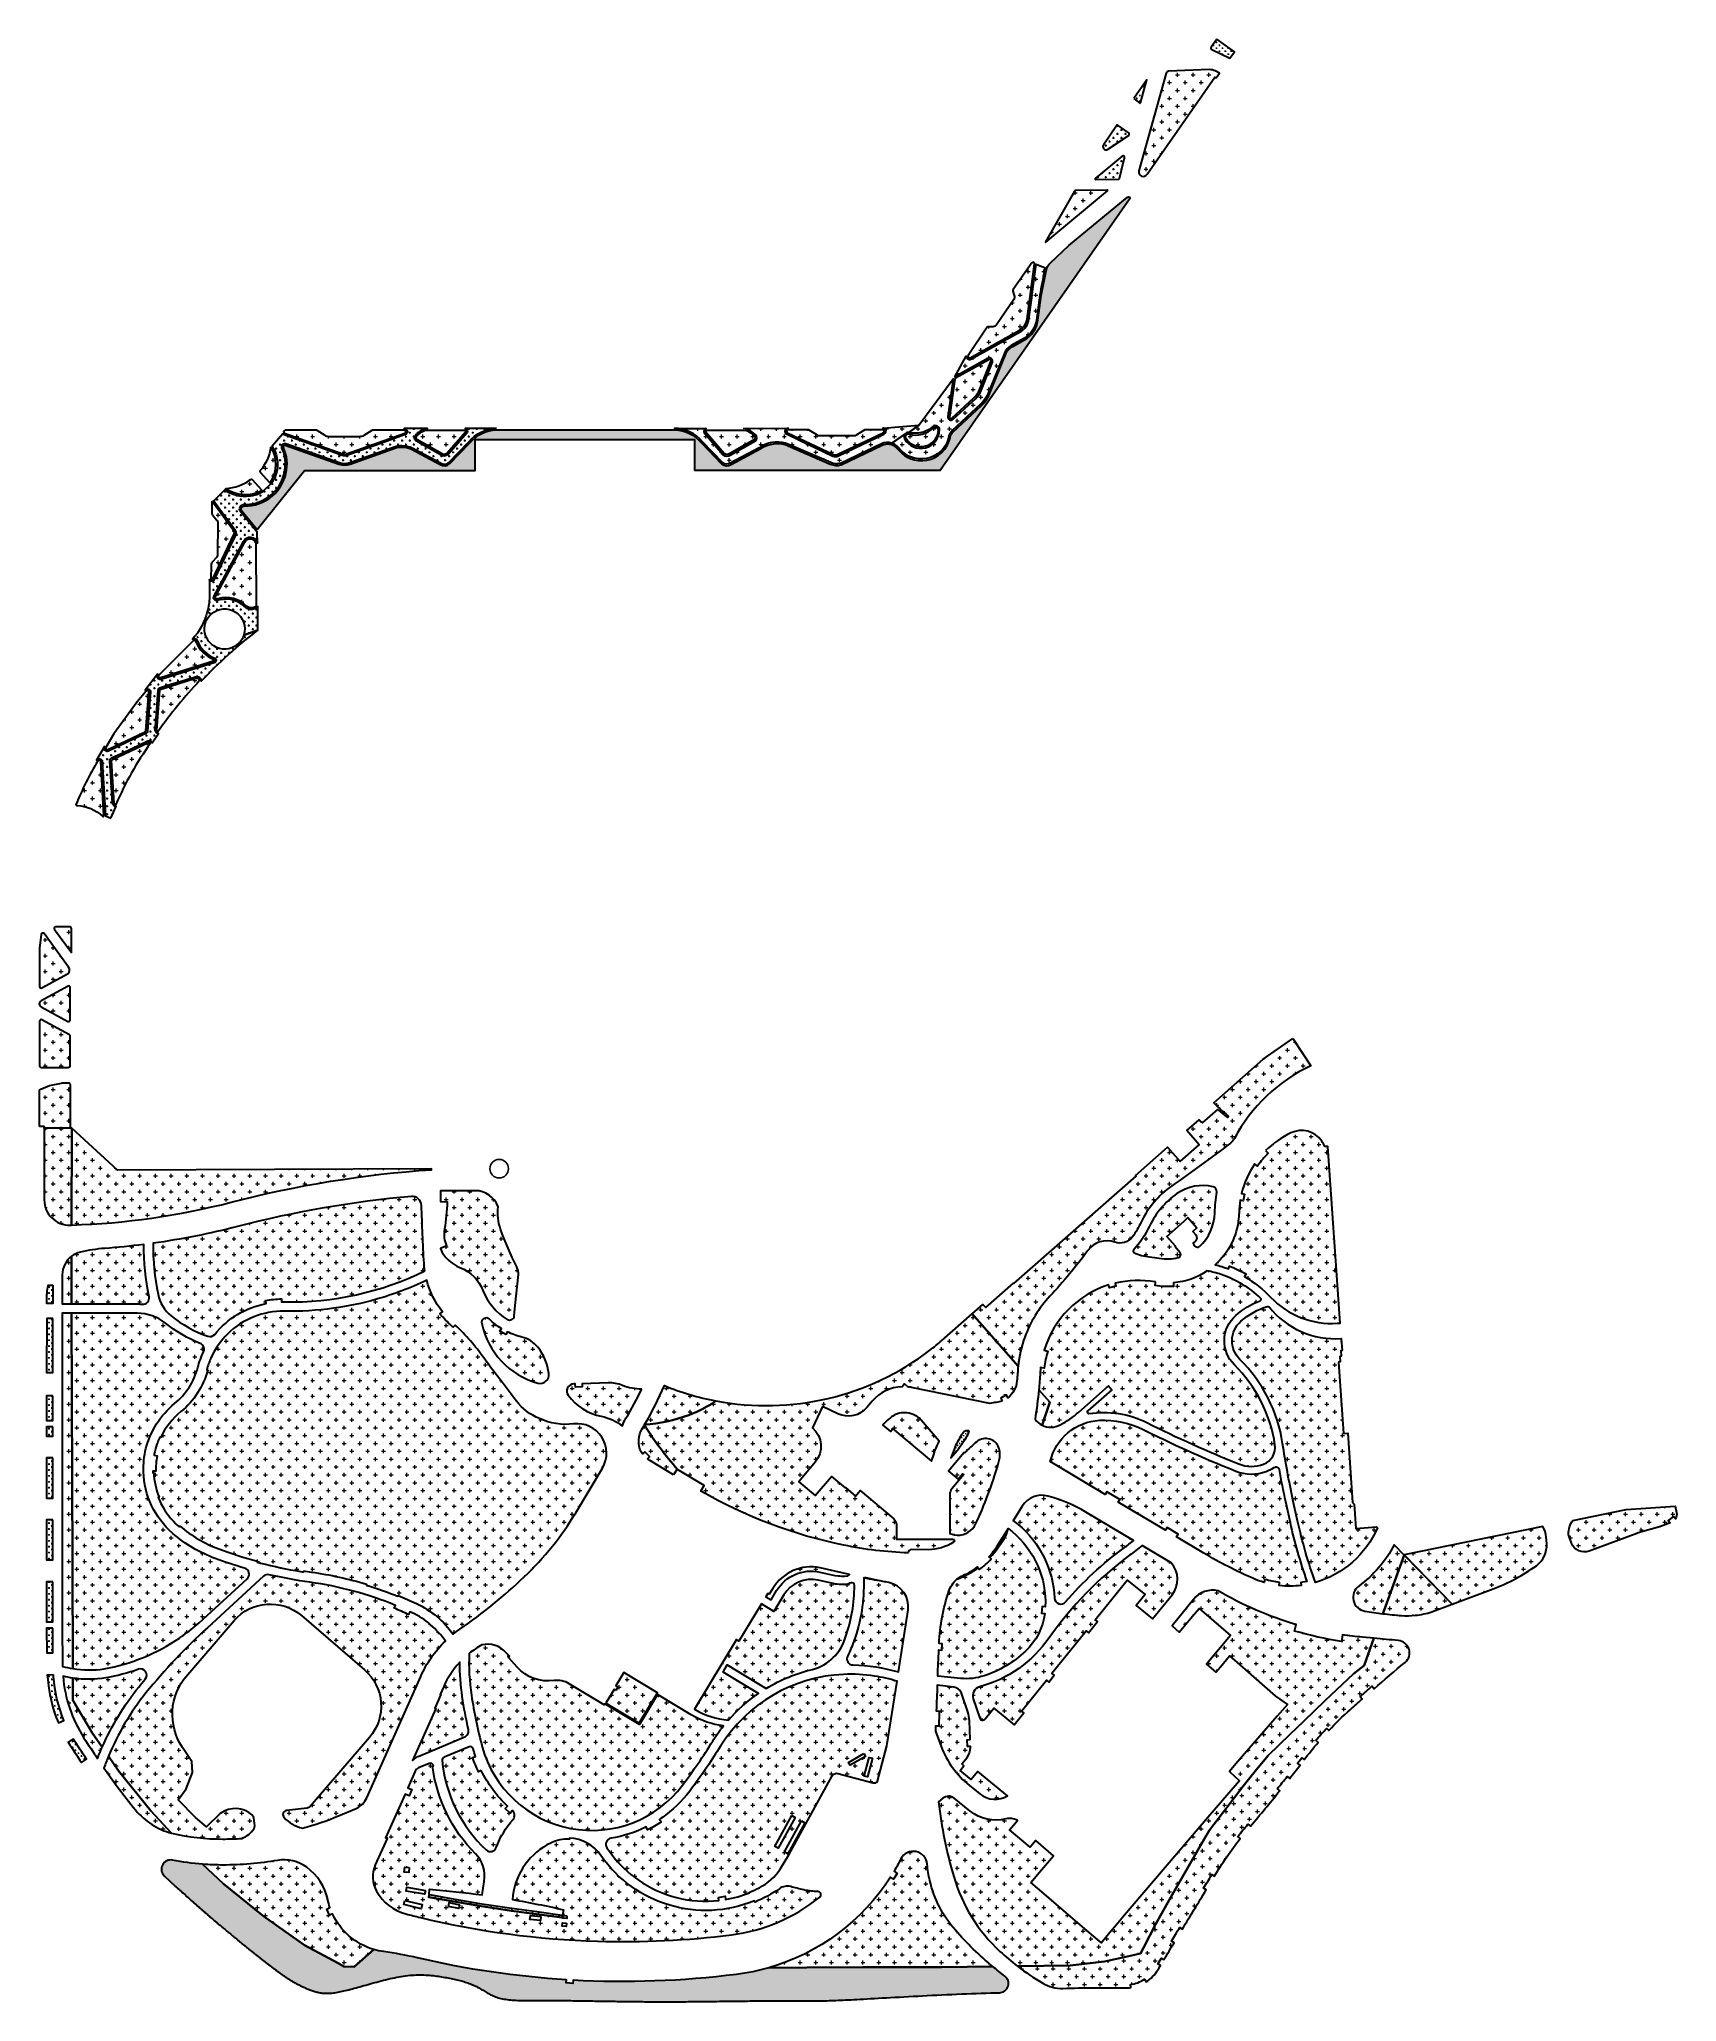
# Model space of a CAD drawing. Extents: x 833959 to 834488, y 817758 to 818392.
import ezdxf

# ---------------------------------------------------------------- set-up
doc = ezdxf.new("R2010")
doc.units = 0
doc.layers.get('0').update_dxf_attribs({"lineweight": 9})
for name, color, linetype, lineweight, plot in [('000-helpline 23a', 30, 'Continuous', 30, False), ('000-helpline 23b', 30, 'Continuous', 30, False), ('000-helpline 24a', 30, 'Continuous', 30, False), ('000-helpline 24b', 30, 'Continuous', 30, False)]:
    doc.layers.add(name, color=color, linetype=linetype, lineweight=lineweight, plot=plot)
for name, color, linetype, lineweight in [('010-grass2-h 23a', 4, 'Continuous', 15), ('010-grass2-h 23b', 4, 'Continuous', 15), ('010-grass2-h 24a', 4, 'Continuous', 15), ('010-grass2-h 24b', 4, 'Continuous', 15)]:
    doc.layers.add(name, color=color, linetype=linetype, lineweight=lineweight)
pattern_1 = [(0, (0, -1.164153218269348e-09), (0.9524999999999999, 0.9524999999999999), [0.47625, -1.42875]), (90, (0.2381250000325963, -0.2381250000325963), (-0.9524999999999999, 0.9524999999999999), [0.47625, -1.42875])]
pattern_2 = [(0, (0, -1.629814505577087e-09), (2.54, 2.54), [1.27, -3.81]), (90, (0.6350000000093132, -0.6350000016391277), (-2.54, 2.54), [1.27, -3.81])]
pattern_3 = [(0, (0, 0), (2.54, 2.54), [1.27, -3.81]), (90, (0.635, -0.635), (-2.54, 2.54), [1.27, -3.81])]
pattern_4 = [(0, (0, 0), (2.54, 2.54), [1.27, -3.81]), (90, (0.6349999999999909, -0.635), (-2.54, 2.54), [1.27, -3.81])]
pattern_5 = [(0, (0, 0), (0.9524999999999999, 0.9524999999999999), [0.47625, -1.42875]), (90, (0.2381250000000819, -0.238125), (-0.9524999999999999, 0.9524999999999999), [0.47625, -1.42875])]
pattern_6 = [(0, (0, 0), (1.27, 1.27), [0.635, -1.905]), (90, (0.3175, -0.3175), (-1.27, 1.27), [0.635, -1.905])]
pattern_7 = [(0, (0, 0), (0.9524999999999999, 0.9524999999999999), [0.47625, -1.42875]), (90, (0.238125, -0.238125), (-0.9524999999999999, 0.9524999999999999), [0.47625, -1.42875])]

msp = doc.modelspace()

# ---------------------------------------------------------------- hatches: boundary and pattern name
at = {"layer": '010-grass2-h 23a'}
h = msp.add_hatch(dxfattribs=at)
h.set_pattern_fill('CROSS', color=256, scale=0.4)
h.set_pattern_definition(pattern_3)
edge = h.paths.add_edge_path()
edge.add_line((834364.4068990438, 818069.1506909404), (834370.1872484809, 818060.3916162674))
edge.add_arc((834393.3391385756, 818011.4518865008), 54.13970044785961, 115.3173999363774, 152.0502690789154)
edge.add_arc((834341.5392226903, 818038.9361216747), 4.500000001788425, 307.0048534438598, 332.05026905905186, ccw=False)
edge.add_arc((833936.445123626, 818576.4194132892), 677.544959764029, 305.0177740359185, 307.00485345712497, ccw=False)
edge.add_arc((834342.302373111, 817997.1777181334), 29.732247818972, 125.0177740346969, 154.7014634332797)
edge.add_arc((834289.8541112678, 818021.9682589959), 28.27974306757452, 323.48137328781064, 334.7014634387434, ccw=False)
edge.add_arc((834308.563189729, 818008.1148543449), 4.999999999985168, 250.775350931435, 323.4813732729643, ccw=False)
edge.add_arc((834304.3795306929, 817996.117643101), 7.705749901452497, 70.77535096639399, 143.4969262177813)
edge.add_arc((834161.6316744752, 818101.7573521507), 169.8800000417011, 317.01474807741516, 323.49692615635786, ccw=False)
edge.add_arc((834314.2839067392, 817959.456831621), 38.81150301205935, 136.9894183242384, 159.9652128848562)
edge.add_arc((834314.0694934468, 817959.405659974), 38.62778709224042, 159.7849482768471, 174.1055069059836)
edge.add_line((834275.6459433512, 817963.3726151907), (834260.7859523887, 817980.2575313525))
edge.add_line((834260.7859523887, 817980.2575313525), (834264.2552039903, 817983.3107326259))
edge.add_line((834264.2552039903, 817983.3107326259), (834265.1801240222, 817982.259776603))
edge.add_line((834265.1801240222, 817982.259776603), (834274.1883479855, 817990.1876956883))
edge.add_line((834274.1883479855, 817990.1876956883), (834274.3202158539, 817990.037858596))
edge.add_line((834274.3202158539, 817990.037858596), (834313.74999789, 818024.7389952127))
edge.add_line((834313.74999789, 818024.7389952127), (834313.5520053213, 818024.9639685693))
edge.add_line((834313.5520053213, 818024.9639685693), (834323.8815621042, 818034.0547065188))
edge.add_line((834323.8815621042, 818034.0547065188), (834327.9776697307, 818029.4004349288))
edge.add_line((834327.9776697307, 818029.4004349288), (834334.1710352469, 818034.8510603391))
edge.add_line((834334.1710352469, 818034.8510603391), (834330.1411113351, 818039.4301344914))
edge.add_line((834330.1411113351, 818039.4301344914), (834334.1458129564, 818042.9545722412))
edge.add_line((834334.1458129564, 818042.9545722412), (834335.178582008, 818041.905416574))
edge.add_line((834335.178582008, 818041.905416574), (834340.1678469534, 818046.2963434476))
edge.add_arc((834369.7967628237, 818078.0602642038), 43.43753351026637, 226.9917224636721, 232.3854784986538)
edge.add_line((834343.2848402313, 818043.6518745596), (834343.6510478007, 818044.1271555448))
edge.add_arc((834369.7967631912, 818078.0602646348), 42.83753407697374, 223.7719088776991, 232.38547846254562, ccw=False)
edge.add_line((834338.8638018067, 818048.4257201676), (834354.8444183795, 818062.4898597783))
edge.add_line((834354.8444183795, 818062.4898597783), (834364.4068990438, 818069.1506909404))
h = msp.add_hatch(dxfattribs=at)
h.set_pattern_fill('CROSS', color=256, scale=0.4)
h.set_pattern_definition(pattern_2)
edge = h.paths.add_edge_path()
edge.add_line((833969.8901448178, 818040.2268672076), (833969.8378455972, 818008.936613186))
edge.add_arc((833962.6144348505, 818243.5452174101), 234.7197793940079, 271.7635339737267, 284.5078058802615)
edge.add_arc((834110.3896029535, 817672.4620159335), 355.1730272383944, 93.90925180999989, 104.50780588098061, ccw=False)
edge.add_line((834086.175187991, 818026.8086560837), (834086.1754484636, 818027.0514525907))
edge.add_line((834086.1754484636, 818027.0514525907), (833984.6410001661, 818026.6999998555))
edge.add_line((833984.6410001661, 818026.6999998555), (833969.8901448178, 818040.2268672076))
h = msp.add_hatch(dxfattribs=at)
h.set_pattern_fill('CROSS', color=256, scale=0.4)
h.set_pattern_definition(pattern_3)
edge = h.paths.add_edge_path()
edge.add_line((834355.6300346531, 818032.9573724093), (834356.458602303, 818032.1376316431))
edge.add_arc((834376.4508596533, 818012.1247639005), 28.28789898949285, 134.9704815723686, 145.8799154376965)
edge.add_line((834353.0323333357, 818027.992273294), (834352.0677575372, 818028.6543261616))
edge.add_arc((834376.3263641193, 818012.1978759185), 29.3137296826601, 145.8479831948698, 166.3943030968202)
edge.add_line((834347.8352475854, 818019.0936011567), (834348.8104239266, 818018.8906377249))
edge.add_line((834348.8104239266, 818018.8906377249), (834348.3645039764, 818016.7481306664))
edge.add_line((834348.3645039764, 818016.7481306664), (834347.4001966428, 818016.9488319317))
edge.add_arc((834376.3263641652, 818012.1978759123), 29.31372972904868, 170.672774959487, 178.7579298036053)
edge.add_arc((834323.8998806737, 818013.3345665263), 23.12507495631568, 354.2270389370132, 358.7579298163524, ccw=False)
edge.add_arc((834323.8998806954, 818013.3345665272), 23.12507493485816, 311.8679106816129, 354.227038929608, ccw=False)
edge.add_arc((834330.1558908136, 817959.8427572234), 37.41409495533681, 68.94026357509227, 75.79988697668603, ccw=False)
edge.add_line((834343.6003129635, 817994.7578258096), (834343.9581133369, 817995.6916236633))
edge.add_arc((834328.7059639099, 817956.7253681907), 41.84491758509818, 60.52234676601989, 68.62365989208399, ccw=False)
edge.add_line((834349.2971809496, 817993.1533644096), (834348.7953861781, 817992.28322137))
edge.add_arc((834330.1558907481, 817959.842757144), 37.41409505891333, 43.47517563921582, 60.11938088109139, ccw=False)
edge.add_arc((834376.8994309934, 818004.1622459437), 26.99999999892877, 223.4751756172365, 273.9756186136)
edge.add_line((834378.7713941443, 817977.2272175624), (834379.672610244, 817977.2898513661))
edge.add_line((834379.672610244, 817977.2898513661), (834375.6866782277, 818034.3096132717))
edge.add_line((834375.6866782277, 818034.3096132717), (834374.7760283289, 818034.2459551904))
edge.add_arc((834364.942264543, 818029.8678331494), 10.76433290095811, 23.99926244071933, 35.16358028874662)
edge.add_arc((834367.2021374811, 818031.4598478134), 8.000000000154898, 35.16358028897107, 115.3465031633194)
edge.add_arc((834376.326364125, 818012.1978759142), 29.3137296900325, 115.3465031659372, 134.9126974086104)
h = msp.add_hatch(dxfattribs=at)
h.set_pattern_fill('CROSS', color=256, scale=0.4)
h.set_pattern_definition(pattern_2)
edge = h.paths.add_edge_path()
edge.add_arc((834111.2347736496, 817998.07488738), 27.54904290117385, 183.1021841953297, 188.2154165352764, ccw=False)
edge.add_arc((835049.3495646078, 818048.9172361532), 967.0405572020614, 181.9930378101452, 183.1021842300024, ccw=False)
edge.add_arc((834079.8958233639, 818015.181110041), 3.000000000006254, 1.993037807594769, 95.08456069702059)
edge.add_arc((834110.3896029248, 817672.4620158703), 347.0730272792833, 95.08456069626449, 104.5078058768603)
edge.add_arc((833962.6144357176, 818243.5452182698), 242.8197800222167, 277.9432285328537, 284.5078056270088, ccw=False)
edge.add_arc((834079.3391652717, 818002.8852625109), 83.16919417285472, 179.8829447856548, 191.2849121901138)
edge.add_arc((834009.524844014, 817988.9541019296), 11.97848770199162, 191.284912184214, 231.2642629975855)
edge.add_arc((834027.3122508666, 818011.128057145), 40.40516764251503, 231.2642630120054, 250.5867708248381)
edge.add_arc((834014.5471832533, 817974.9063792357), 1.999999998849141, 250.5867707827352, 320.776254028936)
edge.add_arc((834038.1291472059, 817955.6571188292), 28.44081224482135, 101.06632377729028, 140.7762540739742, ccw=False)
edge.add_line((834032.6700707277, 817983.5690926962), (834032.4809516157, 817984.5510468509))
edge.add_arc((834038.2689515528, 817954.1520282071), 30.94513334558575, 91.03785816383322, 100.78013397451878, ccw=False)
edge.add_line((834037.7084407572, 817985.0920848558), (834037.7246362164, 817984.095054268))
edge.add_arc((834038.1291471965, 817955.657120948), 28.44081012646086, 88.98945256056788, 90.81493998605521, ccw=False)
edge.add_arc((834040.3845050207, 818083.5176149221), 99.43957366337477, 268.9894526595269, 295.9951915064587)
h = msp.add_hatch(dxfattribs=at)
h.set_pattern_fill('CROSS', color=256, scale=0.4)
h.set_pattern_definition(pattern_2)
edge = h.paths.add_edge_path()
edge.add_line((834113.2172275367, 817982.945872894), (834114.1983792324, 817992.9215811306))
edge.add_arc((834109.7199880198, 817993.3620492186), 4.499999998895121, 354.3827920497112, 387.5821990072514)
edge.add_arc((834194.3076760637, 818037.5499665457), 90.93400340830352, 199.2164890172184, 207.5821990105591, ccw=False)
edge.add_arc((834123.6533098292, 818012.9227114697), 16.11060358857663, 173.1520825138011, 199.2164889918528, ccw=False)
edge.add_arc((834100.1706943985, 818012.0248390745), 8.000000000396275, 20.63119513670317, 89.99999999749872)
edge.add_line((834100.1706943988, 818020.0248390749), (834089.0351879916, 818020.0248390748))
edge.add_line((834089.0351879916, 818020.0248390748), (834089.0351879789, 818016.4913341886))
edge.add_line((834089.0351879789, 818016.4913341886), (834091.1879472845, 818016.4368188251))
edge.add_arc((834031.6080887287, 818017.795540265), 59.59534939474272, 350.12012601316235, 358.69359353156534, ccw=False)
edge.add_arc((834099.5669375382, 818005.9594196543), 9.386524185359889, 170.120126025136, 203.792817724149)
edge.add_line((834090.9781717266, 818002.1726085797), (834088.9953335411, 818001.3406991415))
edge.add_arc((834099.5669375224, 818005.9594196522), 11.53652416865866, 203.600456457235, 248.3924414185176)
edge.add_arc((834090.4495707909, 817982.9404525645), 13.222296924069, 21.632900164659986, 68.39244141308399, ccw=False)
edge.add_arc((834120.6760827703, 817994.9280571847), 19.29454011421547, 201.6329001729558, 238.5632522395453)
edge.add_arc((834111.3952164165, 817979.7454626237), 1.499999999831787, 238.5632522467084, 354.3827920560469)
edge.add_line((834112.8880134874, 817979.5986399278), (834113.2172275367, 817982.945872894))
h = msp.add_hatch(dxfattribs=at)
h.set_pattern_fill('CROSS', color=256, scale=0.4)
h.set_pattern_definition(pattern_2)
edge = h.paths.add_edge_path()
edge.add_arc((834393.3391385962, 818011.4518873979), 54.13970044455125, 171.3443893396043, 178.4469426682205, ccw=False)
edge.add_arc((834338.333131054, 818019.8253812812), 1.499999999921109, 351.3443893441687, 436.3533856630029)
edge.add_arc((834335.2709960575, 818007.2129380733), 14.47884410894029, 76.35338565035421, 125.0177740244353)
edge.add_arc((834342.3023731093, 817997.1777181358), 26.73224781720994, 125.0177740323534, 154.7014634338783)
edge.add_arc((834289.8541112484, 818021.9682590045), 31.27974308810417, 317.5561840766094, 334.70146344114823, ccw=False)
edge.add_arc((834313.3056378294, 818000.5211619583), 0.4999999990814779, 137.5561840235374, 243.9656636285183)
edge.add_arc((834319.4503736312, 818013.1005984329), 14.5000000023877, 243.9656636140704, 264.654154330882)
edge.add_arc((834314.4209393093, 817959.3525671063), 39.4828313525126, 80.04070849800712, 84.65415438670732, ccw=False)
edge.add_arc((834323.8998806971, 818013.3345665275), 15.32507493254149, 260.0407084597205, 283.1928018431589)
edge.add_arc((834327.1282894511, 817999.4317179171), 1.05276355351737, 284.8161555454121, 398.6503187243487)
edge.add_line((834327.9504685858, 818000.089237932), (834326.3414446758, 818001.9175663602))
edge.add_line((834326.3414446758, 818001.9175663602), (834326.5291165095, 818002.0827307715))
edge.add_line((834326.5291165095, 818002.0827307715), (834323.7549258108, 818005.2350137486))
edge.add_line((834323.7549258108, 818005.2350137486), (834329.3466908426, 818010.1567458196))
edge.add_line((834329.3466908426, 818010.1567458196), (834329.2833758064, 818010.2286886006))
edge.add_line((834329.2833758064, 818010.2286886006), (834330.5229523955, 818011.319608851))
edge.add_line((834330.5229523955, 818011.319608851), (834333.4261194977, 818008.0189057727))
edge.add_line((834333.4261194977, 818008.0189057727), (834332.0754138841, 818006.8301759748))
edge.add_line((834332.0754138841, 818006.8301759748), (834333.0522910358, 818005.7201547448))
edge.add_arc((834331.9863174432, 818004.7820181345), 1.419999999888488, -48.55451906007022, 41.350195893022715, ccw=False)
edge.add_line((834332.9262255097, 818003.717606172), (834332.4168857438, 818003.2678437007))
edge.add_arc((834332.7478392879, 818002.8930507562), 0.4999999995545667, 131.4454808948791, 221.3501953803635)
edge.add_line((834332.3724964709, 818002.5627209675), (834332.7948010105, 818002.0828702817))
edge.add_arc((834333.5454866453, 818002.7435298598), 1.000000000249397, 221.350195375153, 312.3251575309507)
edge.add_arc((834323.8998807039, 818013.3345665259), 15.32507492635812, 312.3251575240736, 358.4469426761045)
h = msp.add_hatch(dxfattribs=at)
h.set_pattern_fill('CROSS', color=256, scale=0.4)
h.set_pattern_definition(pattern_2)
edge = h.paths.add_edge_path()
edge.add_line((833969.8265210408, 817998.8611258223), (833969.8753214851, 817983.4443584158))
edge.add_line((833969.8753214851, 817983.4443584158), (833991.1174032096, 817983.4443584165))
edge.add_arc((833991.1174032073, 817965.998391646), 17.44596677052323, 84.64798363395357, 89.9999999927357, ccw=False)
edge.add_arc((833992.9312165164, 817985.3595823356), 1.999999999983006, 264.6479836250228, 372.2225951312756)
edge.add_arc((834079.168824157, 818002.8764054981), 85.99883047184308, 180.1470789036934, 191.4646436234129, ccw=False)
edge.add_arc((833962.6144356314, 818243.5452191916), 242.8197809474735, 274.2357883619401, 277.2291246263931, ccw=False)
edge.add_arc((833984.4201590823, 817949.1271611564), 52.40468022146548, 94.23591017938145, 102.9357553173503)
edge.add_arc((833974.3676341187, 817992.8921825327), 7.499999465421081, 102.933903030471, 127.2635188682925)
h = msp.add_hatch(dxfattribs=at)
h.set_pattern_fill('CROSS', color=256, scale=0.4)
h.set_pattern_definition(pattern_2)
edge = h.paths.add_edge_path()
edge.add_arc((834866.7998901538, 818531.8351847102), 950.5153025405905, 216.5334656395777, 217.1249404472532, ccw=False)
edge.add_arc((834046.6190000734, 817926.309381818), 68.99344702831904, 35.12015784112791, 46.85365347040069)
edge.add_line((834093.8011470132, 817976.6476450281), (834093.1184991819, 817975.9168975077))
edge.add_arc((834048.1544375045, 817927.7846467715), 65.86714206241095, 46.94909797880119, 47.50214524038068)
edge.add_arc((834111.4840679587, 817998.1403235073), 28.80156528708193, 218.2878786227358, 229.1665738840378, ccw=False)
edge.add_line((834088.8775041553, 817980.2944994582), (834089.6753222054, 817980.9243824941))
edge.add_arc((834111.2347736496, 817998.0748873949), 27.54904290403205, 194.6587489355138, 218.5021857334564, ccw=False)
edge.add_arc((834040.3845050223, 818083.51761493), 102.4395736713602, 285.84841168594835, 295.55985628627553, ccw=False)
edge.add_arc((834040.3845050182, 818083.5176149268), 102.4395736693259, 277.90983560089194, 285.8484116886386, ccw=False)
edge.add_arc((834040.3845050295, 818083.5176149283), 102.4395736692637, 268.9894526546077, 277.9098355945196, ccw=False)
edge.add_arc((834038.1291472082, 817955.6571188258), 25.44081224850255, 88.98945265953269, 134.4736121678421)
edge.add_arc((834038.1291472099, 817955.65711882), 25.44081225386154, 134.4736121614644, 156.0170968009687)
edge.add_arc((834038.1291472063, 817955.657118819), 25.44081225101352, 156.0170967955092, 165.1156818504687)
edge.add_line((834013.5419652755, 817962.1920566682), (834013.8318992015, 817962.1149961824))
edge.add_arc((833988.7467674199, 817968.7822823119), 25.95605017786086, 309.3249367343234, 345.1156818575728, ccw=False)
edge.add_arc((834020.457925451, 817930.0732030303), 24.083837536973, 129.3249367389756, 154.905849254781)
edge.add_line((833998.6473107563, 817940.2873264457), (833998.3756271255, 817940.4145585372))
edge.add_arc((834020.4579254513, 817930.0732030239), 24.38383754055536, 154.905849242485, 158.9722832059934)
edge.add_arc((834020.4579254538, 817930.0732030361), 24.38383753844721, 158.9722832348642, 165.7002042717944)
edge.add_arc((834031.9030267232, 817927.5439043473), 36.10101399925099, 166.2968945244851, 168.7796459796739)
edge.add_line((833996.4920441577, 817934.5685413857), (833997.4749034261, 817934.384184094))
edge.add_arc((834021.3278853189, 817930.0033030149), 24.25194557568384, 169.5929366621791, 181.219520210014)
edge.add_line((833997.0814330383, 817929.4871479871), (833996.0817471495, 817929.4620855893))
edge.add_arc((834020.4579263786, 817930.0732030655), 24.38383846690061, 181.4361200279557, 182.6800764858197)
edge.add_line((833996.1007590776, 817928.9330366518), (833996.4004309358, 817928.9470643823))
edge.add_arc((834020.4579254469, 817930.0732030285), 24.08383753482084, 182.6800765025138, 201.9256673104069)
edge.add_line((833998.116094277, 817921.0802162956), (833997.8377935564, 817920.9681952765))
edge.add_arc((834020.4579253003, 817930.0732029595), 24.38383737277992, 201.9256672892996, 204.2756372469052)
edge.add_arc((834020.4579254519, 817930.0732030277), 24.3838375389975, 204.2756372466037, 226.1095824658467)
edge.add_arc((834020.4579254348, 817930.073203022), 24.38383752303266, 226.1095824855331, 229.0984598632304)
edge.add_arc((834031.7149974814, 817943.0680165744), 41.57647694586802, 229.0984598443152, 229.3848672494115)
edge.add_line((834004.649761606, 817911.507337839), (834004.8450540253, 817911.7350676581))
edge.add_arc((834031.7149974733, 817943.0680165705), 41.27647693839028, 229.3848672556589, 249.6913870955247)
edge.add_arc((834066.7350184089, 818037.6957157154), 142.1764437956043, 249.6913870853029, 254.9950064516502)
edge.add_line((834029.9250781243, 817900.3670243701), (834029.8474071563, 817900.0772533921))
edge.add_arc((834066.7350184303, 818037.6957156891), 142.4764437740474, 254.9950064406015, 255.4477673726072)
edge.add_arc((834066.7351485598, 818037.6963335482), 142.4770745082398, 255.4477791512919, 260.7564132893081)
edge.add_arc((834066.7350183976, 818037.6957156328), 142.4764437086171, 260.7564250378667, 261.1470070716699)
edge.add_line((834044.807924455, 817896.9166704481), (834044.8540943902, 817897.2130963864))
edge.add_arc((834066.7350184238, 818037.6957157962), 142.1764438745103, 261.1470070713503, 262.1499038112265)
edge.add_arc((834031.4293957462, 817781.6237266246), 116.3179480006858, 73.12918075204999, 82.14990381945898, ccw=False)
edge.add_line((834065.1865916434, 817892.9355263237), (834065.0995271885, 817892.64843787))
edge.add_arc((834031.4293967183, 817781.6237298527), 116.0179446301001, 72.56242549955948, 73.12918074875648, ccw=False)
edge.add_arc((834031.4293957464, 817781.623726617), 116.0179480083873, 68.56893243385042, 72.56242552053658, ccw=False)
edge.add_arc((834031.4293957296, 817781.6237266371), 116.0179479958123, 67.7982058710395, 68.56893242245621, ccw=False)
edge.add_line((834075.2690720805, 817889.0399592773), (834075.3824330147, 817889.3177169033))
edge.add_arc((834031.4293957474, 817781.6237266222), 116.3179480032406, 64.633310872773, 67.7982058817218, ccw=False)
edge.add_arc((834068.0692488714, 817858.9030001153), 30.79271810835196, 35.550077890512284, 64.63331087173867, ccw=False)
edge.add_line((834093.1224401689, 817876.806326463), (834094.234087675, 817877.6690087364))
edge.add_line((834094.234087675, 817877.6690087364), (834095.296995342, 817878.4324207858))
edge.add_arc((833996.4584488559, 818021.3723428189), 173.7840026651413, 304.6626624340442, 313.5199834955916)
edge.add_arc((834048.3685715189, 817966.7089460257), 98.40000049093955, 313.5198781011374, 328.9996020337832)
edge.add_line((834132.7134823144, 817916.0286133558), (834141.3419675214, 817930.388597416))
edge.add_arc((834133.1989122856, 817935.2815159141), 9.500000000086743, 328.9996004427167, 457.0662895853705)
edge.add_arc((834129.5411650809, 817964.7891250799), 20.23345108274759, 245.12551448612982, 277.0663156620707, ccw=False)
edge.add_arc((834127.9247274727, 817963.3037119102), 18.22535754548031, 217.5733102032908, 247.77245006497992, ccw=False)
edge.add_line((834113.4797869847, 817952.1903257493), (834108.9337852253, 817958.1468482737))
edge.add_line((834108.9337852253, 817958.1468482737), (834108.933811424, 817958.1468136633))
h = msp.add_hatch(dxfattribs=at)
h.set_pattern_fill('CROSS', color=256, scale=0.4)
h.set_pattern_definition(pattern_2)
edge = h.paths.add_edge_path()
edge.add_line((834282.3636539282, 817955.7395029359), (834285.88428508, 817951.7391261685))
edge.add_line((834285.88428508, 817951.7391261685), (834283.4121966807, 817944.2943010926))
edge.add_arc((834286.2337036987, 817949.9758553616), 6.343576338607924, 243.5906236270029, 297.9786353962456)
edge.add_arc((834274.4247829744, 817972.2051976711), 31.51487483878386, 297.9786353872303, 311.3504334035784)
edge.add_line((834295.2454851692, 817948.5475203502), (834304.8185091602, 817956.9725840251))
edge.add_line((834304.8185091602, 817956.9725840251), (834305.9085935153, 817955.7339698945))
edge.add_line((834305.9085935153, 817955.7339698945), (834298.1464082551, 817948.9025775873))
edge.add_arc((834298.4767404407, 817948.5272368802), 0.4999999992803572, 131.3505612890733, 279.0596599766126)
edge.add_arc((834303.4161604835, 817917.549763809), 30.86880151159732, 63.43867092359028, 99.05965995837317, ccw=False)
edge.add_arc((834494.3892898851, 818299.558055414), 396.2155824319166, 243.438670528415, 243.4492956897457)
edge.add_arc((834494.3892891315, 818299.5580600064), 396.215586203123, 243.4492960840644, 248.1502179734684)
edge.add_arc((834351.0502895543, 817942.0860749988), 11.07627521940797, 248.1502179761732, 290.5382689961186)
edge.add_arc((834352.9019116319, 817937.1437526586), 5.798486436866244, 290.5382689894081, 368.53751191072)
edge.add_arc((834313.3969691845, 817931.213255029), 45.74609312237501, 8.537511915084528, 45.36572223920514)
edge.add_arc((834353.2162395723, 817971.5441353627), 10.92977654625932, 131.2935281300958, 225.365722236419, ccw=False)
edge.add_arc((834363.2152575979, 817960.1598988243), 26.0817138163471, 111.04074724202209, 131.2935281361699, ccw=False)
edge.add_arc((834353.6715771311, 817984.969285607), 0.4999999994644813, 291.0407472309017, 406.896721507632)
edge.add_arc((834330.1558908098, 817959.8427572219), 34.91409495866438, 46.89672150724964, 71.4957689773086)
edge.add_arc((834330.1558907961, 817959.8427571789), 34.91409500378168, 71.49576897830427, 79.07448466016935)
edge.add_arc((834323.8998806897, 818013.334566551), 23.12507495612437, 274.73651893981815, 303.8268252398566, ccw=False)
edge.add_line((834325.8094042566, 817990.2884646795), (834325.8974434878, 817989.1217515557))
edge.add_arc((834323.8998806992, 818013.3345665528), 24.29507495720796, 260.5278306339022, 274.7162342817685, ccw=False)
edge.add_line((834319.9016763696, 817989.3707390347), (834320.0861463364, 817990.5261356108))
edge.add_arc((834323.8998965822, 818013.3346593111), 23.12516906590334, 260.0407094168908, 260.5075450857677, ccw=False)
edge.add_arc((834314.4209393461, 817959.3525676741), 31.68283078620028, 80.04070842197453, 103.5163373449787)
edge.add_line((834307.0159452407, 817990.1578891126), (834307.2716531848, 817989.2078711878))
edge.add_line((834307.2716531848, 817989.2078711878), (834305.1584436541, 817988.6390772209))
edge.add_line((834305.1584436541, 817988.6390772209), (834304.9070125299, 817989.5732057078))
edge.add_arc((834314.4209393471, 817959.3525676675), 31.68283079285183, 107.474812634777, 163.2188207792542)
edge.add_line((834284.0873412818, 817968.4999495588), (834285.209329285, 817968.1681607035))
edge.add_arc((834314.4209393637, 817959.3525676638), 30.51283080987282, 163.2070323123456, 173.6138980786415)
edge.add_line((834284.0974428465, 817962.746444946), (834282.9354285039, 817962.8830597012))
edge.add_arc((834314.4209393251, 817959.3525676738), 31.68283077044775, 173.602109619199, 176.6118679094355)
edge.add_arc((834138.7263754174, 817969.7542254614), 144.3193688505951, 354.42727686953936, 356.6118688250405, ccw=False)
h = msp.add_hatch(dxfattribs=at)
h.set_pattern_fill('CROSS', color=256, scale=0.4)
h.set_pattern_definition(pattern_2)
edge = h.paths.add_edge_path()
edge.add_line((833969.8848499035, 817980.4443584158), (833970.140150192, 817900.0636671645))
edge.add_line((833970.140150192, 817900.0636671645), (833970.2493557174, 817865.6805658772))
edge.add_arc((833975.5112351524, 817897.5504573238), 32.30135223179577, 260.6247566282116, 278.6725090640307)
edge.add_arc((833969.2864671055, 817927.4557377128), 62.82483836021012, 280.1722541925981, 304.2933281164588)
edge.add_arc((833969.2864672854, 817927.4557374638), 62.82483805311634, 304.2933281088945, 305.5093460976162)
edge.add_arc((833967.9824509262, 817929.1829461238), 64.98826723962485, 305.5607205031423, 311.5306547620104)
edge.add_line((834011.0710150586, 817880.5326581511), (834026.5556639921, 817894.7125809366))
edge.add_arc((834025.2049570951, 817896.1875693704), 2.000000000320961, 312.4816035171094, 433.6439977745291)
edge.add_arc((834066.7350184041, 818037.695715691), 145.4764437709133, 249.691387083314, 253.6439977630591, ccw=False)
edge.add_arc((834031.714997472, 817943.0680165663), 44.57647693392978, 229.0984598499946, 249.69138709310369, ccw=False)
edge.add_arc((834020.4579254513, 817930.0732030275), 27.38383753830894, 181.6790055750395, 229.0984598478483, ccw=False)
edge.add_arc((834020.4579254476, 817930.0732030297), 27.38383753460909, 165.9160348601629, 181.6790055798939, ccw=False)
edge.add_arc((834020.45792545, 817930.0732030299), 27.38383753690795, 129.3249367370425, 165.9160348618802, ccw=False)
edge.add_arc((833988.7467674233, 817968.7822823102), 22.65605017405467, 309.3249367295669, 345.1156818601808)
edge.add_arc((834038.2003979504, 817955.6340339314), 28.5156023349113, 154.2026162050341, 165.1076281603378, ccw=False)
edge.add_arc((834010.7049148766, 817968.8690275237), 1.999999999230334, 335.6289356543089, 391.497028129399)
edge.add_arc((834010.7049148735, 817968.8690275245), 2.000000001419562, 31.49702806244802, 68.54571781817911)
edge.add_arc((834027.3122492045, 818011.1280556599), 43.40516504109475, 231.2697260097547, 248.5457178899706, ccw=False)
edge.add_arc((833991.1174032073, 817965.9983916897), 14.44596672672052, 51.26972601555923, 89.99999999076546)
edge.add_line((833991.1174032097, 817980.4443584165), (833969.8848499035, 817980.4443584158))
h = msp.add_hatch(dxfattribs=at)
h.set_pattern_fill('CROSS', color=256, scale=0.4)
h.set_pattern_definition(pattern_2)
edge = h.paths.add_edge_path()
edge.add_arc((834103.8146138173, 817977.4376158259), 1.500000000318138, 46.04895059653448, 192.2823123130521)
edge.add_arc((834127.3973571381, 817982.5718596353), 25.63516608680089, 192.2823123146963, 254.3653844500934)
edge.add_arc((834121.2521410836, 817960.6133962561), 2.833021575071829, 254.3653844428306, 366.9771251811417)
edge.add_arc((834107.209552383, 817958.8948737854), 16.98037528149279, 6.977125188840871, 38.48554793767844)
edge.add_arc((834113.0715768726, 817963.5414816693), 9.500128890556171, 38.55090058731992, 76.38043275072052)
edge.add_arc((834120.6760826838, 817994.9280574431), 22.79454013449913, 243.95989117141812, 256.3805627528101, ccw=False)
edge.add_line((834110.6692744787, 817974.4474605405), (834110.1691192351, 817973.5531395366))
edge.add_line((834110.1691192351, 817973.5531395366), (834108.259105097, 817974.6213282323))
edge.add_line((834108.259105097, 817974.6213282323), (834108.7513407299, 817975.5014882847))
edge.add_arc((834120.6760826779, 817994.9280574275), 22.79454011794643, 226.0489506027285, 238.4568684616669, ccw=False)
h = msp.add_hatch(dxfattribs=at)
h.set_pattern_fill('CROSS', color=256, scale=0.4)
h.set_pattern_definition(pattern_2)
edge = h.paths.add_edge_path()
edge.add_arc((834353.2162395705, 817971.5441353618), 8.429776544614077, 131.2935281716561, 225.3657222425852, ccw=False)
edge.add_arc((834363.2152576158, 817960.1598988192), 23.58171383089539, 107.3618079823118, 131.293528180866, ccw=False)
edge.add_arc((834356.3275668388, 817982.1899970754), 0.4999999990283857, 38.67503045895478, 107.3618080288955, ccw=False)
edge.add_arc((834378.0902803752, 817999.609652187), 27.37579747240697, 218.6750304708143, 274.044860685992)
edge.add_line((834380.0213010095, 817972.3020443356), (834380.29478833, 817968.3897392991))
edge.add_line((834380.29478833, 817968.3897392991), (834379.8999099366, 817968.361927429))
edge.add_line((834379.8999099366, 817968.361927429), (834380.0263733224, 817966.5663754205))
edge.add_line((834380.0263733224, 817966.5663754205), (834379.5525259104, 817966.5330016455))
edge.add_line((834379.5525259104, 817966.5330016455), (834379.6790205762, 817964.7374518439))
edge.add_line((834379.6790205762, 817964.7374518439), (834379.2051731631, 817964.7040780691))
edge.add_line((834379.2051731631, 817964.7040780691), (834380.829339578, 817941.6438442394))
edge.add_line((834380.829339578, 817941.6438442394), (834382.1579028282, 817941.7374169156))
edge.add_line((834382.1579028282, 817941.7374169156), (834383.7239989628, 817919.3340170662))
edge.add_line((834383.7239989628, 817919.3340170662), (834384.2635852227, 817918.7845575546))
edge.add_line((834384.2635852227, 817918.7845575546), (834384.8105143425, 817910.9605556697))
edge.add_line((834384.8105143425, 817910.9605556697), (834391.4887781232, 817911.4273930996))
edge.add_line((834391.4887781232, 817911.4273930996), (834391.7454533862, 817911.166029252))
edge.add_arc((834363.0062153209, 817923.5654728682), 31.30000010487776, 286.1786346221412, 336.66238658837176, ccw=False)
edge.add_arc((834516.9132406816, 817946.4510583185), 154.5386763133841, 192.357446124819, 200.0357863549058, ccw=False)
edge.add_line((834365.9549946178, 817913.3782534475), (834364.4568777638, 817920.216291333))
edge.add_arc((834635.0578216736, 817979.5011098061), 277.0190617019508, 188.537511918806, 192.3574461235862, ccw=False)
edge.add_arc((834313.3969691832, 817931.2132550279), 48.246093123912, 8.537511918924027, 45.36572223857119)
h = msp.add_hatch(dxfattribs=at)
h.set_pattern_fill('CROSS', color=256, scale=0.4)
h.set_pattern_definition(pattern_2)
edge = h.paths.add_edge_path()
edge.add_arc((834153.9088838997, 817971.9452116168), 15.9999999954755, 247.91625791344978, 270.5522200800549, ccw=False)
edge.add_arc((834143.5323508799, 817946.3700759728), 11.60000001762626, 67.91625799610809, 91.8119842396602)
edge.add_line((834143.1655609717, 817957.9642756248), (834134.7680232615, 817957.6986141558))
edge.add_line((834134.7680232615, 817957.6986141558), (834134.7996430814, 817956.6991141874))
edge.add_line((834134.7996430814, 817956.6991141874), (834132.6123175884, 817956.6299167484))
edge.add_line((834132.6123175884, 817956.6299167484), (834132.5806977685, 817957.6294167168))
edge.add_line((834132.5806977685, 817957.6294167168), (834132.0696924082, 817957.6132507358))
edge.add_arc((834132.142417994, 817955.3144008083), 2.299999999992902, 91.81198425592835, 216.4050711472524)
edge.add_arc((834144.3498891088, 817964.3339571677), 17.47810004705117, 216.4519409999572, 258.9569407748592)
edge.add_arc((834137.8789269191, 817931.176726795), 16.30466593866312, 52.562780523051515, 78.9569900692893, ccw=False)
edge.add_arc((834161.0745733577, 817939.1059137103), 14.19999999291758, 148.4553293198998, 159.3099224659194, ccw=False)
edge.add_arc((834065.657147248, 817997.6801649824), 97.7617261347404, 328.455329296786, 334.7291888049452)
h = msp.add_hatch(dxfattribs=at)
h.set_pattern_fill('CROSS', color=256, scale=0.4)
h.set_pattern_definition(pattern_2)
edge = h.paths.add_edge_path()
edge.add_arc((834065.6571472156, 817997.6801650027), 103.961726173025, 329.2319378278039, 337.0230174127782)
edge.add_arc((834194.307866955, 818037.55046108), 86.93404959071042, 247.7359870166729, 259.2177484297816)
edge.add_arc((834154.7177758748, 817986.0970268078), 41.18804040483346, 290.7435597621675, 304.49588967942924, ccw=False)
edge.add_arc((834151.1207914253, 817997.2666420216), 52.91090228575637, 274.18900049017117, 290.1021494625005, ccw=False)
h = msp.add_hatch(dxfattribs=at)
h.set_pattern_fill('CROSS', color=256, scale=0.4)
h.set_pattern_definition(pattern_2)
edge = h.paths.add_edge_path()
edge.add_line((834335.6189102854, 817903.0000382089), (834326.8614822605, 817908.2211131771))
edge.add_line((834326.8614822605, 817908.2211131771), (834327.3679559636, 817909.0623701885))
edge.add_line((834327.3679559636, 817909.0623701885), (834323.7796554294, 817911.2226848555))
edge.add_line((834323.7796554294, 817911.2226848555), (834323.2638726797, 817910.3659654413))
edge.add_line((834323.2638726797, 817910.3659654413), (834308.0297358021, 817919.4338027254))
edge.add_line((834308.0297358021, 817919.4338027254), (834308.5414872277, 817920.2929363276))
edge.add_line((834308.5414872277, 817920.2929363276), (834304.2955001082, 817922.8221005399))
edge.add_line((834304.2955001082, 817922.8221005399), (834303.7837486782, 817921.9629669298))
edge.add_line((834303.7837486782, 817921.9629669298), (834286.0496197239, 817932.5264761535))
edge.add_arc((834302.83300588, 817928.6861632001), 17.21714420118971, 92.99754049445141, 167.1116636079952, ccw=False)
edge.add_arc((834303.4161604843, 817917.5497637998), 28.36880151734606, 63.438670922818915, 92.99754049596459, ccw=False)
edge.add_arc((834494.3892889814, 818299.5580598201), 398.7155859710132, 243.4386709309092, 245.1006971580636)
edge.add_arc((834494.3892892151, 818299.5580601386), 398.7155863582911, 245.1006971468799, 248.1502179695497)
edge.add_arc((834351.0502895525, 817942.0860749909), 13.5762752127188, 248.1502179746911, 290.5382690224383)
edge.add_arc((834351.0502899339, 817942.0860743573), 13.57627448558846, 290.5382684534137, 302.9019771267565)
edge.add_arc((834358.9681721224, 817929.8478179646), 1.0000000001358, 10.195361083888713, 122.9019769615607, ccw=False)
edge.add_arc((834635.0578211835, 817979.5011097938), 279.5190612204868, 190.1953610791263, 192.3574461247365)
edge.add_line((834362.0147990102, 817919.6812666972), (834363.5129158831, 817912.8432287256))
edge.add_arc((834516.9139959685, 817946.4512743496), 157.0394603341485, 192.3574641440198, 199.5667105853941)
edge.add_line((834368.9432198534, 817893.8581044704), (834366.9821302774, 817893.5300687898))
edge.add_line((834366.9821302774, 817893.5300687898), (834367.1454683751, 817892.5535876949))
edge.add_arc((834363.4637942376, 817921.8979198458), 29.57439016845272, 263.3281205215698, 277.15122347771205, ccw=False)
edge.add_line((834360.0277446077, 817892.5238136164), (834360.1440791347, 817893.5170237038))
edge.add_arc((834363.4596131578, 817921.8235111992), 28.50000000328458, 253.59658469878872, 263.319395489198, ccw=False)
edge.add_line((834355.4112519348, 817894.4835426218), (834355.1288532955, 817893.5242454788))
edge.add_arc((834363.4596131712, 817921.8235112355), 29.50000004198608, 246.58402009959428, 253.5965846938244, ccw=False)
edge.add_arc((834407.7502740856, 818024.0949210094), 140.9500063289379, 239.2194394656689, 246.5840198356188, ccw=False)
h = msp.add_hatch(dxfattribs=at)
h.set_pattern_fill('CROSS', color=256, scale=0.4)
h.set_pattern_definition(pattern_2)
edge = h.paths.add_edge_path()
edge.add_line((834164.3597428342, 817928.2655796903), (834156.8900142949, 817932.7538363121))
edge.add_arc((834161.7828687759, 817940.8969301163), 9.500000088265494, 231.5932217846905, 239.0000511955315, ccw=False)
edge.add_line((834155.8810840796, 817933.4525403444), (834156.5923800623, 817934.1567588435))
edge.add_line((834156.5923800623, 817934.1567588435), (834155.0526899827, 817935.711923001))
edge.add_line((834155.0526899827, 817935.711923001), (834154.3341843841, 817935.0005666227))
edge.add_arc((834161.7828687079, 817940.8969300333), 9.499999980318606, 213.377861861493, 218.365065815306, ccw=False)
edge.add_arc((834161.0745733785, 817939.1059136998), 8.000000016002323, 148.4553293083108, 205.4317556523297, ccw=False)
edge.add_arc((834065.6571491339, 817997.6801638412), 103.9617239306163, 328.4553292924261, 329.1469079995699)
edge.add_arc((834248.4812461475, 818003.0822804311), 110.4715227963083, 212.1081368121203, 221.4099200713098)
edge.add_line((834165.6279840462, 817930.01180549), (834165.4670730468, 817930.1084903768))
edge.add_line((834165.4670730468, 817930.1084903768), (834164.3597428342, 817928.2655796903))
h = msp.add_hatch(dxfattribs=at)
h.set_pattern_fill('CROSS', color=256, scale=0.4)
h.set_pattern_definition(pattern_2)
edge = h.paths.add_edge_path()
edge.add_line((834276.9782881396, 817918.1654594587), (834274.014954669, 817913.4347797971))
edge.add_arc((834266.6688038766, 817901.4911997075), 14.02194839606715, 50.30098703854759, 58.40552913900859, ccw=False)
edge.add_arc((834254.6945061049, 817887.0675827524), 32.76826892014353, 2.433292680546515, 50.30098704081712, ccw=False)
edge.add_arc((834289.4314254799, 817888.5437114639), 1.999999999052, 182.4332926691362, 319.0042276175258)
edge.add_arc((834379.1240542015, 817810.5867171392), 116.8362764955985, 126.3353798724307, 139.0042276221191, ccw=False)
edge.add_arc((834267.2365354027, 817962.7061522267), 72.00000019474608, 306.3353798791374, 309.4096109189131)
edge.add_line((834312.9464644749, 817907.0770014848), (834297.5529900745, 817916.2462766853))
edge.add_arc((834272.7330468631, 817874.5782983445), 48.50000000023392, 59.21943938366598, 75.0150115532076)
edge.add_arc((834283.3342513323, 817914.1840361081), 7.500000000288099, 75.01501155411361, 147.9366602370419)
h = msp.add_hatch(dxfattribs=at)
h.set_pattern_fill('CROSS', color=256, scale=0.4)
h.set_pattern_definition(pattern_2)
edge = h.paths.add_edge_path()
edge.add_arc((834245.6277357438, 817921.6607495921), 29.00000375146749, 290.7383516402633, 306.2339235929554)
edge.add_line((834262.7691550484, 817898.269042476), (834263.1771577914, 817897.7167769679))
edge.add_arc((834247.430624666, 817919.0310138615), 26.49999999677177, 306.4562495811369, 317.4830362355505)
edge.add_line((834266.9631725866, 817901.1220895064), (834266.5098703869, 817901.537711413))
edge.add_arc((834245.627744477, 817921.6607418429), 28.99999200347141, 316.0605495451283, 333.7570674412395)
edge.add_line((834271.6386287458, 817908.8375817115), (834272.206499216, 817910.5477529013))
edge.add_line((834272.206499216, 817910.5477529013), (834272.426425918, 817910.8988449355))
edge.add_arc((834266.9960039795, 817902.0358535458), 10.39433012774194, 49.770986039508614, 58.50388294749109, ccw=False)
edge.add_arc((834254.694506114, 817887.067582759), 29.76826890936972, -2.7219795607326773, 50.30098704583372, ccw=False)
edge.add_line((834284.4291883991, 817885.6538984721), (834283.4327672793, 817885.7384262912))
edge.add_line((834283.4327672793, 817885.7384262912), (834283.2477849291, 817883.5578386156))
edge.add_line((834283.2477849291, 817883.5578386156), (834284.2442060485, 817883.4733107965))
edge.add_arc((834264.4029838166, 817885.988445047), 19.99999999891781, 312.8189935214703, 352.7755429362068, ccw=False)
edge.add_arc((834253.6707051483, 817897.0029679585), 35.37587005638763, 288.15634684374976, 313.44381852424397, ccw=False)
edge.add_arc((834258.9042585358, 817880.4318391987), 17.99999999659286, 264.0073471149819, 288.7636090109221, ccw=False)
edge.add_line((834257.0250417327, 817862.5302039637), (834249.6825566636, 817863.3009783166))
edge.add_arc((855777.4045988079, 816958.5928229388), 21546.72395447233, 177.5711745461556, 177.5935458954188, ccw=False)
edge.add_line((834250.0374442985, 817871.706487923), (834251.0349844777, 817871.6571867547))
edge.add_line((834251.0349844777, 817871.6571867547), (834251.1232638368, 817873.7453078919))
edge.add_line((834251.1232638368, 817873.7453078919), (834250.1261401061, 817873.7889828704))
edge.add_arc((834312.5611691743, 817870.9399225431), 62.49999999591058, 161.5825714201145, 177.3872684779515, ccw=False)
edge.add_arc((834261.3270517861, 817888.000556033), 8.499999999439462, 129.707549846792, 161.5825714220144, ccw=False)
h = msp.add_hatch(dxfattribs=at)
h.set_pattern_fill('CROSS', color=256, scale=0.4)
h.set_pattern_definition(pattern_2)
edge = h.paths.add_edge_path()
edge.add_arc((834263.9885286134, 817856.9040250625), 2.999999999737911, 105.1224773257807, 198.7033933836148)
edge.add_line((834261.1469547509, 817855.9420177948), (834263.2446538615, 817849.7458411483))
edge.add_arc((834264.191845149, 817850.0665102375), 0.9999999999746793, 198.7033933829019, 321.0598572819794)
edge.add_line((834264.9696481415, 817849.4380020793), (834267.7796309474, 817852.9154637584))
edge.add_line((834267.7796309474, 817852.9154637584), (834274.40115427, 817847.5649039532))
edge.add_line((834274.40115427, 817847.5649039532), (834277.4803882082, 817851.375574253))
edge.add_line((834277.4803882082, 817851.375574253), (834276.7025341238, 817852.0040191779))
edge.add_line((834276.7025341238, 817852.0040191779), (834284.7780467804, 817861.9994384347))
edge.add_line((834284.7780467804, 817861.9994384347), (834285.5566951305, 817861.3714595689))
edge.add_line((834285.5566951305, 817861.3714595689), (834287.3477950239, 817863.588317965))
edge.add_line((834287.3477950239, 817863.588317965), (834286.5699499655, 817864.2167740737))
edge.add_line((834286.5699499655, 817864.2167740737), (834297.6307773944, 817877.906847))
edge.add_line((834297.6307773944, 817877.906847), (834298.4087221177, 817877.27851426))
edge.add_line((834298.4087221177, 817877.27851426), (834301.2992349232, 817880.8560934163))
edge.add_line((834301.2992349232, 817880.8560934163), (834300.5213715857, 817881.4845268864))
edge.add_line((834300.5213715857, 817881.4845268864), (834310.8591021704, 817894.2803788052))
edge.add_line((834310.8591021704, 817894.2803788052), (834316.6541840425, 817889.5985494525))
edge.add_line((834316.6541840425, 817889.5985494525), (834313.7948117524, 817886.0592712613))
edge.add_line((834313.7948117524, 817886.0592712613), (834319.1203765362, 817881.7567633638))
edge.add_line((834319.1203765362, 817881.7567633638), (834325.3839769757, 817889.5089958648))
edge.add_arc((834319.2004431837, 817894.50563572), 7.949999999991729, 321.0598573062928, 402.1549054984448)
edge.add_line((834325.094040874, 817899.8411775166), (834315.678909572, 817905.4493935511))
edge.add_arc((834267.2365353797, 817962.706152252), 75.0000002288263, 306.3353798817283, 310.2330619186429, ccw=False)
edge.add_arc((834379.1240542455, 817810.5867170909), 113.8362765606153, 126.3353798757585, 145.1523762373174)
edge.add_arc((834252.7220866104, 817898.5942805964), 40.18576295384367, 285.12247725378757, 325.15237414202915, ccw=False)
h = msp.add_hatch(dxfattribs=at)
h.set_pattern_fill('CROSS', color=256, scale=0.4)
h.set_pattern_definition(pattern_2)
edge = h.paths.add_edge_path()
edge.add_arc((834412.2540601507, 818034.3296998717), 152.053962759109, 260.6859561200858, 262.9210497186081)
edge.add_line((834393.5154013518, 817883.4348018229), (834400.4218407415, 817902.3311621917))
edge.add_line((834400.4218407415, 817902.3311621917), (834397.1848703449, 817905.6272579903))
edge.add_arc((834363.0062158359, 817923.5654736644), 38.60000007277616, 306.0547773312193, 332.30785793329716, ccw=False)
edge.add_arc((834388.3730849884, 817888.7210773453), 4.499999990380497, 126.0547828447973, 260.6859539307286)
h = msp.add_hatch(dxfattribs=at)
h.set_pattern_fill('CROSS', color=256, scale=0.4)
h.set_pattern_definition(pattern_2)
edge = h.paths.add_edge_path()
edge.add_line((834031.9061444665, 817895.5444050074), (834013.7414899835, 817878.9102921395))
edge.add_arc((834147.7113535199, 817732.6135643484), 198.3699999958253, 132.4816035108526, 140.8571339970242)
edge.add_arc((834060.8535312193, 817804.4599411604), 85.65647953264897, 141.454250233339, 157.402200009971)
edge.add_line((833981.7733302686, 817837.3742891491), (833984.9950798838, 817832.7361889499))
edge.add_line((833984.9950798838, 817832.7361889499), (833995.4454500121, 817819.7788674798))
edge.add_line((833995.4454500121, 817819.7788674798), (834002.1852622124, 817812.5303707204))
edge.add_arc((834018.5795940411, 817883.6999027643), 73.03339241368401, 257.0278621272222, 270.1180241700945)
edge.add_arc((834018.6331725835, 817908.1666171995), 97.50000001589788, 270.0569218050391, 273.6437020522339)
edge.add_arc((834022.1092539867, 817818.333845557), 7.949999999637217, 290.0088446579713, 327.6373790860216)
edge.add_arc((834027.6841242514, 817814.8010249372), 1.349999999751622, 327.6373790876314, 366.8809081279059)
edge.add_line((834029.0244006308, 817814.962763077), (834028.7172486004, 817817.5080415894))
edge.add_arc((834027.376972221, 817817.3463034497), 1.349999999719857, 6.880908123000672, 47.61798873706073)
edge.add_arc((834022.7156060445, 817812.2382362683), 8.265250173128605, 47.61798886362049, 125.6047435701327)
edge.add_line((834017.9036576863, 817818.9583191117), (834013.4239377296, 817814.5527976321))
edge.add_line((834013.4239377296, 817814.5527976321), (834009.9107404638, 817817.5990489104))
edge.add_line((834009.9107404638, 817817.5990489104), (834004.2583357977, 817823.2745513704))
edge.add_line((834004.2583357977, 817823.2745513704), (834006.8903568106, 817826.891327728))
edge.add_line((834006.8903568106, 817826.891327728), (834008.9326273173, 817832.1295998995))
edge.add_line((834008.9326273173, 817832.1295998995), (834008.6957909892, 817835.7127043488))
edge.add_line((834008.6957909892, 817835.7127043488), (834006.588799868, 817838.9502547124))
edge.add_arc((834021.8680749864, 817850.9567110226), 19.43222172767629, 144.1377297131692, 218.1602674129901, ccw=False)
edge.add_line((834006.1196662562, 817862.340860694), (834022.3356184158, 817881.1807630081))
edge.add_arc((834034.0453887131, 817871.1018851143), 15.45000000039098, 49.280638547642525, 139.2806385448798, ccw=False)
edge.add_line((834044.1242666063, 817882.8116554121), (834064.492042346, 817865.280626244))
edge.add_arc((834054.4131644533, 817853.5708559465), 15.44999999988395, -40.71936145343852, 49.280638548388026, ccw=False)
edge.add_line((834066.1229347505, 817843.4919780535), (834046.9019485685, 817821.1607884651))
edge.add_arc((834045.7650776654, 817822.1393203), 1.500000000728571, 276.8809079236884, 319.2806385394461, ccw=False)
edge.add_line((834045.9447867045, 817820.6501243211), (834039.3283532124, 817819.8516848147))
edge.add_arc((834039.4900913477, 817818.5114084338), 1.350000000576783, 96.88090792949855, 223.1511475214675)
edge.add_arc((834047.1503876795, 817825.6926242107), 11.84999999700599, 223.1511475547314, 256.9028273041336)
edge.add_arc((834018.633172585, 817908.1666171829), 97.49999999916135, 285.3635805857903, 292.5985656228929)
edge.add_line((834056.0997130927, 817818.152683027), (834061.8428436805, 817820.5431488593))
edge.add_arc((834058.902973838, 817826.8326976881), 6.942712665901237, 295.0523939211656, 335.9651427798891)
edge.add_line((834065.2437383258, 817824.00498397), (834082.669681265, 817863.1979301076))
edge.add_arc((834116.1130124471, 817848.3283773352), 36.60000000283319, 134.1136486624121, 156.0291423659656, ccw=False)
edge.add_arc((834068.0692488668, 817858.9030001054), 27.49271811750408, 34.8311321273279, 64.63331086907176)
edge.add_line((834079.8474008249, 817883.7449945088), (834079.1244341406, 817884.0846454325))
edge.add_line((834079.1244341406, 817884.0846454325), (834078.728830134, 817883.1706547749))
edge.add_arc((834027.8759021108, 817773.2567731364), 121.10772752125, 65.17183354737357, 67.5681988969583)
edge.add_line((834074.0886092726, 817885.2008098786), (834074.4694340804, 817886.1254570906))
edge.add_arc((834031.4293957471, 817781.623726622), 113.0179480023395, 67.61521748767883, 82.14990382017524)
edge.add_arc((834066.7350183933, 818037.6957157141), 145.4764437899001, 256.8790820938499, 262.1499038188495, ccw=False)
edge.add_arc((834033.2568492236, 817894.0696262323), 1.999796299754881, 76.87765878405844, 132.4856203299141)
edge.add_line((834031.906176504, 817895.5443697505), (834031.9061444665, 817895.5444050074))
h = msp.add_hatch(dxfattribs=at)
h.set_pattern_fill('CROSS', color=256, scale=0.4)
h.set_pattern_definition(pattern_2)
edge = h.paths.add_edge_path()
edge.add_arc((834208.7431530491, 817884.0691319363), 14.46911168013631, 78.32370865723536, 148.656253136184)
edge.add_line((834196.3856358288, 817891.5955494747), (834195.2372084224, 817889.6842453048))
edge.add_line((834195.2372084224, 817889.6842453048), (834194.7610295156, 817889.9703624577))
edge.add_line((834194.7610295156, 817889.9703624577), (834194.1069722107, 817888.8875826048))
edge.add_line((834194.1069722107, 817888.8875826048), (834195.8243987085, 817887.8556466568))
edge.add_line((834195.8243987085, 817887.8556466568), (834197.6382944959, 817890.8744703489))
edge.add_arc((834208.7814636766, 817884.1789658417), 12.99999999989448, 77.43451209580059, 148.999950980773, ccw=False)
edge.add_line((834211.6096833395, 817896.8675896258), (834216.4802641447, 817895.7819657917))
edge.add_arc((834218.7428398749, 817905.9328648227), 10.40000000345393, 257.4345121007106, 280.5563976755712)
edge.add_arc((834220.5107515232, 817896.4461905651), 0.7500000001042103, 280.5563976886996, 333.9077248945283)
edge.add_line((834221.1843166851, 817896.116326998), (834211.6714419863, 817898.2388290648))
h = msp.add_hatch(dxfattribs=at)
h.set_pattern_fill('CROSS', color=256, scale=0.4)
h.set_pattern_definition(pattern_2)
edge = h.paths.add_edge_path()
edge.add_line((834192.7083870239, 817886.5780272025), (834185.4582604867, 817874.5604841186))
edge.add_line((834185.4582604867, 817874.5604841186), (834184.6491083746, 817875.0486417374))
edge.add_line((834184.6491083746, 817875.0486417374), (834171.0891745527, 817852.5721941814))
edge.add_arc((834183.9160087876, 817873.8334828382), 24.83082906064527, 238.8976192955642, 265.6970998545789)
edge.add_arc((834221.3743146259, 817814.5415802367), 52.33127511576851, 124.4747925584723, 138.7111706056352, ccw=False)
edge.add_line((834191.7525309813, 817857.6821909065), (834180.3133121206, 817864.5555670485))
edge.add_line((834180.3133121206, 817864.5555670485), (834181.7039149251, 817866.869918759))
edge.add_line((834181.7039149251, 817866.869918759), (834194.2805496509, 817859.3131142146))
edge.add_arc((834221.3743146312, 817814.5415802303), 52.33127512405604, 103.36667965434538, 121.18048332150329, ccw=False)
edge.add_arc((834205.4182886393, 817880.0486859679), 15.0947999446009, 284.8081145735676, 343.7526123540582)
edge.add_arc((834171.0003096014, 817892.8303257455), 51.78174882199114, 340.8285251458537, 359.6807861559127)
edge.add_arc((834221.8977706571, 817892.5663632355), 0.8838245769824767, 358.409629769642, 463.7797810871073)
edge.add_line((834221.6872518249, 817893.4247499224), (834221.097002023, 817893.3003503988))
edge.add_line((834221.097002023, 817893.3003503988), (834221.1428028382, 817893.0545816348))
edge.add_arc((834218.7428398752, 817905.9328648206), 13.10000000141009, 257.4345120963522, 280.55639767777734, ccw=False)
edge.add_line((834215.8928646762, 817893.1466362366), (834211.0222838712, 817894.2322600707))
edge.add_arc((834208.781463677, 817884.1789658415), 10.30000000009221, 77.43451209717054, 148.9999509814487)
edge.add_line((834199.9526450181, 817889.4838655666), (834196.7481444485, 817884.1506913528))
edge.add_line((834196.7481444485, 817884.1506913528), (834192.7083870239, 817886.5780272025))
h = msp.add_hatch(dxfattribs=at)
h.set_pattern_fill('CROSS', color=256, scale=0.4)
h.set_pattern_definition(pattern_2)
edge = h.paths.add_edge_path()
edge.add_arc((834226.8181044548, 817894.5473460504), 1.031254976612591, 157.0277345072457, 181.4025757871038)
edge.add_arc((834170.5178330267, 817893.1143674958), 55.28725038157272, -19.589338524565278, 1.459035706374209, ccw=False)
edge.add_arc((834174.5191562228, 817892.1561464551), 51.19813591230282, 334.14246181653164, 339.9196064454502, ccw=False)
edge.add_arc((834222.3468156196, 817868.8684573837), 1.999999999745812, 151.367171098251, 269.1255407715339)
edge.add_arc((834221.4795532866, 817812.0486408616), 54.82643481317034, 73.5551497515421, 89.12554076737177, ccw=False)
edge.add_line((834237.0004951684, 817864.6322725109), (834240.1226227598, 817884.7014682773))
edge.add_arc((834232.1815700314, 817885.6708400137), 7.999999999842957, 353.0402839172899, 437.4222438423631)
edge.add_line((834233.9236848032, 817893.4788510356), (834232.8022631379, 817893.7290613956))
edge.add_arc((834248.4812423112, 818003.0822776138), 110.4715179816811, 258.1885451916799, 261.84058506222954, ccw=False)
h = msp.add_hatch(dxfattribs=at)
h.set_pattern_fill('CROSS', color=256, scale=0.4)
h.set_pattern_definition(pattern_3)
edge = h.paths.add_edge_path()
edge.add_line((834279.8051478083, 817796.6029186246), (834282.604700003, 817799.9779400007))
edge.add_line((834282.604700003, 817799.9779400007), (834287.1330088406, 817805.2830240525))
edge.add_line((834287.1330088406, 817805.2830240525), (834281.3843576751, 817810.2171840366))
edge.add_line((834281.3843576751, 817810.2171840366), (834279.528913134, 817808.0023137445))
edge.add_line((834279.528913134, 817808.0023137445), (834272.8598031374, 817813.5891708084))
edge.add_line((834272.8598031374, 817813.5891708084), (834275.41137033, 817816.635012518))
edge.add_arc((834272.9200638756, 817812.4737756652), 4.849999999534935, 59.09130693785679, 104.4883429005939)
edge.add_arc((834268.4167694332, 817829.9013497692), 13.15000000012975, 231.0598573068284, 284.4883428975322, ccw=False)
edge.add_line((834260.151887157, 817819.6732404149), (834254.9723866018, 817823.8585654694))
edge.add_arc((834253.181138352, 817821.6418269401), 2.849999999936931, 51.05985730940407, 129.4015044097069)
edge.add_line((834251.3720985648, 817823.8440701255), (834249.92697353, 817822.6569674826))
edge.add_arc((834398.8621664937, 817840.498163938), 149.9999999803076, 186.831006504956, 196.2491768686776)
edge.add_arc((834305.8357169387, 817813.384876559), 53.10288614663786, 196.2491768682231, 227.2666458792333)
edge.add_arc((834325.107957593, 817834.2456244174), 81.50341538557848, 227.2666458820047, 232.4571793545245)
edge.add_line((834275.4435107039, 817769.6217168081), (834292.4269246405, 817769.8722175872))
edge.add_line((834292.4269246405, 817769.8722175872), (834303.5213256455, 817771.0990017573))
edge.add_line((834303.5213256455, 817771.0990017573), (834310.45216608, 817772.6155403589))
edge.add_line((834310.45216608, 817772.6155403589), (834315.2305783827, 817773.7398721854))
edge.add_line((834315.2305783827, 817773.7398721854), (834316.1962190163, 817775.5459770527))
edge.add_line((834316.1962190163, 817775.5459770527), (834320.1845998294, 817783.318203075))
edge.add_line((834320.1845998294, 817783.318203075), (834324.6007480016, 817791.1516074513))
edge.add_line((834324.6007480016, 817791.1516074513), (834330.8078040506, 817801.9639036084))
edge.add_line((834330.8078040506, 817801.9639036084), (834336.1934093372, 817811.3882688055))
edge.add_line((834336.1934093372, 817811.3882688055), (834337.531713319, 817813.512514772))
edge.add_line((834337.531713319, 817813.512514772), (834348.3414172765, 817827.7002389417))
edge.add_line((834348.3414172765, 817827.7002389417), (834352.2381767528, 817832.5715445989))
edge.add_line((834352.2381767528, 817832.5715445989), (834356.492127426, 817837.6155092629))
edge.add_line((834356.492127426, 817837.6155092629), (834363.4407438878, 817844.4520494454))
edge.add_line((834363.4407438878, 817844.4520494454), (834367.9271662128, 817848.7345459976))
edge.add_line((834367.9271662128, 817848.7345459976), (834374.8511492735, 817855.3574853016))
edge.add_line((834374.8511492735, 817855.3574853016), (834384.0584533112, 817864.0294805785))
edge.add_line((834384.0584533112, 817864.0294805785), (834387.4025178794, 817866.7096497633))
edge.add_line((834387.4025178794, 817866.7096497633), (834390.6119104523, 817875.4900196033))
edge.add_line((834390.6119104523, 817875.4900196033), (834386.8954605473, 817875.8304661814))
edge.add_arc((834397.1580892672, 817987.8613925629), 112.5000000628142, 261.4617113687016, 264.76600964044314, ccw=False)
edge.add_line((834380.455180455, 817876.6082449609), (834380.1333081372, 817874.4836460293))
edge.add_arc((834397.0504282946, 817987.373120917), 114.1499999774489, 253.6538455939272, 261.47732593266977, ccw=False)
edge.add_line((834364.9240767948, 817877.8371905829), (834365.5255344234, 817879.9001426256))
edge.add_arc((834397.1580892616, 817987.8613925065), 112.5000000064468, 239.6138779139078, 253.6694601576791, ccw=False)
edge.add_arc((834338.4999810895, 817883.0604557393), 7.950000000331622, 77.2627860423644, 141.0598573066949)
edge.add_line((834332.3164472972, 817888.0570955946), (834325.395155197, 817879.4917307039))
edge.add_line((834325.395155197, 817879.4917307039), (834327.7263153469, 817877.5147424773))
edge.add_line((834327.7263153469, 817877.5147424773), (834331.9567716857, 817882.6853002246))
edge.add_line((834331.9567716857, 817882.6853002246), (834334.1166290697, 817885.0611433464))
edge.add_line((834334.1166290697, 817885.0611433464), (834344.3166290696, 817876.361143348))
edge.add_line((834344.3166290696, 817876.361143348), (834336.5166290698, 817867.1611433487))
edge.add_line((834336.5166290698, 817867.1611433487), (834339.5548746819, 817864.5852394605))
edge.add_line((834339.5548746819, 817864.5852394605), (834341.0039328507, 817866.3043731372))
edge.add_line((834341.0039328507, 817866.3043731372), (834343.9632092224, 817869.8151710338))
edge.add_line((834343.9632092224, 817869.8151710338), (834347.2789075354, 817866.9617845425))
edge.add_line((834347.2789075354, 817866.9617845425), (834358.8518033318, 817856.8380048954))
edge.add_line((834358.8518033318, 817856.8380048954), (834362.637292377, 817854.0809120025))
edge.add_line((834362.637292377, 817854.0809120025), (834359.3701736549, 817850.3151764321))
edge.add_line((834359.3701736549, 817850.3151764321), (834346.0340540672, 817834.943686901))
edge.add_line((834346.0340540672, 817834.943686901), (834343.9275184715, 817832.5156490208))
edge.add_line((834343.9275184715, 817832.5156490208), (834347.1373904775, 817829.494533955))
edge.add_line((834347.1373904775, 817829.494533955), (834337.628636652, 817818.361374395))
edge.add_line((834337.628636652, 817818.361374395), (834309.3859500099, 817785.2934796367))
edge.add_line((834309.3859500099, 817785.2934796367), (834309.0747602378, 817784.9206238263))
edge.add_line((834309.0747602378, 817784.9206238263), (834306.7691991854, 817782.1582025872))
edge.add_line((834306.7691991854, 817782.1582025872), (834305.3344931194, 817780.4392031509))
edge.add_line((834305.3344931194, 817780.4392031509), (834302.5482160047, 817777.1007830497))
edge.add_line((834302.5482160047, 817777.1007830497), (834300.0475609732, 817779.2451287871))
edge.add_line((834300.0475609732, 817779.2451287871), (834295.743652945, 817782.9357170793))
edge.add_line((834295.743652945, 817782.9357170793), (834290.3478932676, 817787.562556792))
edge.add_line((834290.3478932676, 817787.562556792), (834284.0524509288, 817792.9608687907))
edge.add_line((834284.0524509288, 817792.9608687907), (834279.8051478083, 817796.6029186246))
h = msp.add_hatch(dxfattribs=at)
h.set_pattern_fill('CROSS', color=256, scale=0.4)
h.set_pattern_definition(pattern_2)
edge = h.paths.add_edge_path()
edge.add_line((834170.0302082923, 817850.8168906573), (834159.1558889055, 817857.377315779))
edge.add_line((834159.1558889055, 817857.377315779), (834153.2928318173, 817847.6589279986))
edge.add_line((834153.2928318173, 817847.6589279986), (834142.1583258708, 817854.3762101368))
edge.add_line((834142.1583258708, 817854.3762101368), (834141.9329183555, 817854.0010690349))
edge.add_line((834141.9329183555, 817854.0010690349), (834130.5899187791, 817860.8166307886))
edge.add_arc((834126.7271332145, 817854.3878760346), 7.500000000366896, 58.99999997678542, 97.70191481305882)
edge.add_arc((834123.8993263824, 817875.2975271206), 13.60000000000797, 222.1350885029936, 277.70191278044905, ccw=False)
edge.add_line((834113.8140406694, 817866.1735470633), (834111.078141903, 817869.1977009482))
edge.add_arc((834111.3006114375, 817869.398965218), 0.3000000001029033, 90.32477445486512, 222.1350894630318, ccw=False)
edge.add_line((834111.2989109316, 817869.6989603986), (834110.199579884, 817870.9141172961))
edge.add_arc((834104.2670588763, 817865.5470702037), 7.999999999865563, 42.13508850276664, 103.1714503647976)
edge.add_arc((834116.113012486, 817848.3283772711), 28.5000000770306, 118.6599206497395, 128.6976892014242)
edge.add_arc((834171.693030645, 817867.907175271), 73.4468726700692, 177.9212159914972, 188.45048392915)
edge.add_arc((834239.8653521009, 817877.9803603331), 142.359374745561, 188.428583189466, 195.2745121443382)
edge.add_arc((834137.9312285279, 817850.1430687127), 36.69253816302592, 195.2745064709435, 323.0443853703953)
edge.add_arc((834008.4162214964, 817947.5824144282), 198.7683325921339, 323.04438537316, 328.0058345203923)
edge.add_arc((834221.3743146068, 817814.5415802468), 52.33127509553573, 141.4207794745075, 148.0058345229607, ccw=False)
edge.add_arc((834183.9160087879, 817873.8334828372), 26.88082906050406, 238.8976192933465, 262.62286334783244, ccw=False)
h = msp.add_hatch(dxfattribs=at)
h.set_pattern_fill('CROSS', color=256, scale=0.4)
h.set_pattern_definition(pattern_2)
edge = h.paths.add_edge_path()
edge.add_arc((834061.0947704391, 817804.2430994607), 88.98012928667377, 141.4217058836216, 156.0988717861192, ccw=False)
edge.add_arc((834147.7114699866, 817732.6134545534), 201.3701596323034, 139.9045077094061, 140.8571283289536, ccw=False)
edge.add_arc((833992.138977067, 817863.5967407986), 1.999999999844834, 319.9045076962151, 469.6902007226094)
edge.add_arc((833969.2864670957, 817927.4557377623), 65.82483840914882, 280.1722541901296, 289.69020071170246, ccw=False)
edge.add_arc((833975.4442594892, 817897.4631021448), 35.2244210981472, 261.53531859504125, 278.92934785776356, ccw=False)
edge.add_line((833970.2592342768, 817862.6223880986), (833970.2817402324, 817855.484378131))
edge.add_line((833970.2817402324, 817855.484378131), (833976.5427875514, 817844.9042912036))
edge.add_line((833976.5427875514, 817844.9042912036), (833979.7450451707, 817840.2942521))
h = msp.add_hatch(dxfattribs=at)
h.set_pattern_fill('CROSS', color=256, scale=0.4)
h.set_pattern_definition(pattern_2)
edge = h.paths.add_edge_path()
edge.add_arc((834097.0871282982, 817843.7645837937), 0.009136328875363219, 343.0520826302615, 422.3669687380626)
edge.add_arc((834096.1248062943, 817845.5236099627), 1.999999999721351, 298.8998275337742, 372.7240570612565)
edge.add_arc((834239.8646199283, 817877.9802315426), 145.3586316032889, 188.4285755147389, 192.7240692395993, ccw=False)
edge.add_arc((834172.2311504235, 817867.959507165), 76.98684566416557, 180.1643382147696, 188.4293020303448, ccw=False)
edge.add_arc((834116.1130124487, 817848.3283773337), 28.50000000497405, 137.073185967819, 156.0291423640399)
edge.add_line((834090.071074231, 817859.9071274453), (834088.9518706138, 817857.3899100285))
edge.add_line((834088.9518706138, 817857.3899100285), (834089.1524537879, 817857.3007268645))
edge.add_line((834089.1524537879, 817857.3007268645), (834087.1982833516, 817852.9055799738))
edge.add_line((834087.1982833516, 817852.9055799738), (834087.5056950307, 817852.7688988124))
edge.add_line((834087.5056950307, 817852.7688988124), (834080.037757499, 817835.9726469117))
edge.add_arc((834084.8316133793, 817831.5830061696), 6.500000003499431, 112.70952557656389, 137.520269074763, ccw=False)
edge.add_line((834082.3222272038, 817837.579086645), (834097.0958678375, 817843.7619205329))
h = msp.add_hatch(dxfattribs=at)
h.set_pattern_fill('CROSS', color=256, scale=0.4)
h.set_pattern_definition(pattern_4)
h.paths.add_polyline_path([(834145.6821563048, 817858.6562844601), (834145.1127529667, 817858.9998027837), (834142.5363655505, 817854.7292777654), (834142.4188461246, 817854.5344818875), (834153.2011191046, 817848.0295879213), (834159.1233821341, 817857.8461132908), (834148.2257154821, 817864.4210747215), (834145.6609508541, 817860.1698152093), (834145.7465754163, 817860.1181583186), (834145.7284955045, 817860.0881897219), (834146.3278674392, 817859.7265914866)])
h = msp.add_hatch(dxfattribs=at)
h.set_pattern_fill('CROSS', color=256, scale=0.4)
h.set_pattern_definition(pattern_4)
edge = h.paths.add_edge_path()
edge.add_arc((834137.9327003668, 817850.1376794623), 39.69253815374361, 303.4259202425069, 307.0595791618308, ccw=False)
edge.add_line((834159.7976669794, 817817.0103369773), (834160.3455646263, 817816.1801448184))
edge.add_arc((834137.9312285269, 817850.1430686942), 40.69253814852241, 296.2846404573695, 303.4234084617218, ccw=False)
edge.add_line((834155.9511397706, 817813.6579284349), (834155.5107373076, 817814.5496168216))
edge.add_arc((834138.0258049011, 817849.905801491), 39.44341080125484, 278.94518555270776, 296.3140870849063, ccw=False)
edge.add_arc((834144.4726402747, 817808.9668794858), 2.000010654589761, 99.02695699907426, 213.4022208662514)
edge.add_line((834142.8029783295, 817807.8658474211), (834144.3872403757, 817805.6270537252))
edge.add_arc((834174.7669758727, 817828.8049390602), 38.21181358518825, 217.3414228591927, 235.0757264577168)
edge.add_arc((834174.7669749127, 817828.8049362737), 38.21181075091518, 235.0757252459085, 276.3215140320351)
edge.add_line((834178.9743828751, 817790.8254655151), (834178.817264569, 817791.8310590128))
edge.add_line((834178.817264569, 817791.8310590128), (834180.9812341013, 817792.1654776519))
edge.add_line((834180.9812341013, 817792.1654776519), (834181.1414764792, 817791.1285748524))
edge.add_arc((834174.766974941, 817828.8049375217), 38.21181196765796, 279.6029890632094, 291.6564656800032)
edge.add_line((834188.8686880014, 817793.2903734301), (834188.8059512794, 817793.4483735382))
edge.add_arc((834174.7672369577, 817828.8043549297), 38.04117400872637, 291.6564229133401, 297.0924311296642)
edge.add_arc((834183.9719715046, 817810.8109000956), 17.82999999666574, 297.092380440316, 326.9854070879239)
edge.add_line((834198.9229939283, 817801.0961778469), (834201.6245885964, 817805.5613158569))
edge.add_line((834201.6245885964, 817805.5613158569), (834215.6237352203, 817831.0548849616))
edge.add_arc((834217.0261987639, 817830.284757693), 1.600000000295164, 75.14575078758543, 151.2277273959217, ccw=False)
edge.add_line((834217.436376457, 817831.8312874408), (834228.867370831, 817828.7995074713))
edge.add_arc((834229.1750040404, 817829.9594047985), 1.200000000476514, 255.1457537764808, 331.2325047175497)
edge.add_line((834230.2268998545, 817829.3818970519), (834230.2633016213, 817829.372242314))
edge.add_line((834230.2633016213, 817829.372242314), (834233.2817883638, 817840.762093994))
edge.add_line((834233.2817883638, 817840.762093994), (834236.5343776717, 817861.6402894277))
edge.add_arc((834221.4795532838, 817812.0486408339), 51.82643483396166, 73.11297955371317, 81.364532939584)
edge.add_arc((834221.4795533252, 817812.0486420797), 51.82643359610924, 81.36453277809494, 92.41728819969043)
edge.add_arc((834221.3743146308, 817814.541580229), 49.33127512440564, 92.41728809701594, 148.0058345219636)
edge.add_arc((834008.4167061998, 817947.5820840703), 201.7677464806355, 323.44363023507054, 328.00584115505825, ccw=False)
edge.add_arc((834137.2103818294, 817850.9049871431), 40.74031808009701, 307.2199087485317, 324.77515540683476, ccw=False)
h.paths.add_polyline_path([(834228.6194040563, 817836.7384017053), (834227.0222101207, 817830.7166183834), (834225.9589739367, 817830.9986269902), (834227.5561677746, 817837.0204103726)], flags=16)
h.paths.add_polyline_path([(834225.7944868972, 817838.2914974957), (834226.3479450801, 817837.3408745212), (834221.4074459667, 817834.4644888693), (834220.8539879903, 817835.415111964)], flags=16)
h.paths.add_polyline_path([(834205.6941901406, 817816.5033022277), (834206.7460377783, 817815.9257067377), (834201.2584676809, 817805.9333812518), (834200.2066199952, 817806.5109766539)], flags=16)
h.paths.add_polyline_path([(834202.5382378178, 817818.2363135151), (834203.5900853559, 817817.6587180797), (834198.1029280324, 817807.6661655866), (834197.05108042, 817808.2437609485)], flags=16)
h = msp.add_hatch(dxfattribs=at)
h.set_pattern_fill('CROSS', color=256, scale=0.4)
h.set_pattern_definition([(0, (0, -1.164153218269348e-09), (2.54, 2.54), [1.27, -3.81]), (90, (0.6350000000093132, -0.6350000011734664), (-2.54, 2.54), [1.27, -3.81])])
edge = h.paths.add_edge_path()
edge.add_arc((834268.2492981367, 817831.447964361), 7.947704714507776, 231.076270275711, 300.4492992557157)
edge.add_line((834272.2770018608, 817824.5964234438), (834262.5958308001, 817832.4193491052))
edge.add_line((834262.5958308001, 817832.4193491052), (834260.5217538788, 817829.8525992297))
edge.add_line((834260.5217538788, 817829.8525992297), (834256.9062646186, 817832.7741160096))
edge.add_line((834256.9062646186, 817832.7741160096), (834258.1622472291, 817834.330557288))
edge.add_line((834258.1622472291, 817834.330557288), (834257.4619635849, 817834.8964254907))
edge.add_line((834257.4619635849, 817834.8964254907), (834259.143377331, 817836.977239602))
edge.add_arc((834255.2543623673, 817840.1197803911), 4.999999999854936, 321.0598573100783, 362.0873613704681)
edge.add_line((834260.25104463, 817840.3018967424), (834260.2411278145, 817840.5739820073))
edge.add_line((834260.2411278145, 817840.5739820073), (834259.255404901, 817840.5348438236))
edge.add_line((834259.255404901, 817840.5348438236), (834259.168581982, 817842.7215406199))
edge.add_line((834259.168581982, 817842.7215406199), (834260.1614179881, 817842.7609612292))
edge.add_line((834260.1614179881, 817842.7609612292), (834259.9396534787, 817848.8455036208))
edge.add_arc((834249.9459287119, 817848.4868422291), 10.00015863413204, 2.055386617909032, 18.70332338910505)
edge.add_line((834259.4179957617, 817851.6935724191), (834257.3775861065, 817857.7205276627))
edge.add_arc((834254.5360122443, 817856.7585203955), 2.999999999443912, 18.70339337661693, 84.00734712516447)
edge.add_line((834254.8492150443, 817859.7421262681), (834249.5564817236, 817860.2977287734))
edge.add_arc((857929.2974819347, 816867.7381082048), 23700.53392726548, 177.59979610264, 177.6197579999611)
edge.add_line((834249.2121102924, 817852.047627206), (834250.2112126958, 817852.005266994))
edge.add_arc((857928.4529297204, 816848.0888117646), 23699.51432116118, 177.5722121878932, 177.5840578937002)
edge.add_line((834250.0041624681, 817847.1098503487), (834249.009113886, 817847.1518325951))
edge.add_arc((834422.4157996016, 817839.6575342183), 173.5685546376694, 177.5253282441929, 178.090105455303)
edge.add_line((834248.9436665672, 817845.4421880121), (834250.7936933523, 817840.5684679054))
edge.add_arc((834278.700832531, 817851.1618418903), 29.85009195169074, 200.786445947618, 231.059833075197)
edge.add_line((834259.9397964067, 817827.9443589719), (834263.2558719179, 817825.2647851766))
h = msp.add_hatch(dxfattribs=at)
h.set_pattern_fill('CROSS', color=256, scale=0.4)
h.set_pattern_definition(pattern_2)
edge = h.paths.add_edge_path()
edge.add_line((834102.2345147257, 817832.7843765591), (834101.335147052, 817832.3471834792))
edge.add_arc((834137.9327004272, 817850.1376795446), 40.69253817729228, 198.7856422920529, 205.9249252260586, ccw=False)
edge.add_line((834099.4078542991, 817837.03352394), (834100.359979856, 817837.3573876991))
edge.add_arc((834131.5950204842, 817848.2839453549), 33.09104750915125, 194.8675916436636, 199.2807202571512, ccw=False)
edge.add_arc((834098.6463729645, 817839.5326270821), 1.000000000022, 15.1065085106529, 112.7095255643768)
edge.add_line((834098.2603135533, 817840.455101001), (834090.1963802415, 817837.0803092767))
edge.add_arc((834090.5824396529, 817836.1578353578), 1.000000000046811, 112.7095255705298, 185.3884217805073)
edge.add_arc((834134.7396887538, 817840.322920094), 45.35324767175324, 185.3884199194236, 226.991594889338)
edge.add_arc((834105.1681940517, 817808.6206995917), 1.99999999993224, 226.9915930225106, 339.4739062004704)
edge.add_arc((834134.2959212542, 817797.7151662634), 29.10233350036286, 138.5196374974294, 159.4739061941551, ccw=False)
edge.add_arc((834110.9945884994, 817818.3162109221), 2.000000000184196, 318.5196374986268, 409.1875384778478)
edge.add_line((834112.3017589613, 817819.8299167668), (834111.6025156679, 817819.0454876671))
edge.add_line((834111.6025156679, 817819.0454876671), (834109.9689682535, 817820.5016384836))
edge.add_line((834109.9689682535, 817820.5016384836), (834110.6698813833, 817821.2890844557))
edge.add_arc((834137.9344168052, 817850.1387148647), 39.69453446644254, 205.9251861158974, 226.6180425612993, ccw=False)
h = msp.add_hatch(dxfattribs=at)
h.set_pattern_fill('CROSS', color=256, scale=0.4)
h.set_pattern_definition(pattern_4)
edge = h.paths.add_edge_path()
edge.add_arc((834130.1971206131, 817797.9431708908), 13.00000000128827, 34.70011927511782, 87.7454279813707)
edge.add_line((834130.7085347747, 817810.9331075954), (834130.696732908, 817810.6333398247))
edge.add_arc((834130.1971206132, 817797.9431708922), 12.69999999927973, 87.74542798798734, 115.7655773044566)
edge.add_arc((834134.2882070879, 817789.4673604982), 22.11150096243436, 115.7655773101109, 172.2475263214517)
edge.add_line((834112.3788035985, 817792.4500628884), (834112.3277071399, 817791.0992883868))
edge.add_arc((834060.7531773108, 817488.5855309642), 306.8786495620225, 77.18252682404159, 80.32486207392901, ccw=False)
edge.add_line((834128.8329392894, 817787.8172999426), (834128.4393765914, 817786.1173373318))
edge.add_line((834128.4393765914, 817786.1173373318), (834128.3020293321, 817785.2226471963))
edge.add_line((834128.3020293321, 817785.2226471963), (834120.0351720289, 817786.3277103788))
edge.add_line((834120.0351720289, 817786.3277103788), (834111.9417655648, 817787.4095877087))
edge.add_line((834111.9417655648, 817787.4095877087), (834101.5316201844, 817789.0067411078))
edge.add_line((834101.5316201844, 817789.0067411078), (834093.4861306542, 817790.4009379982))
edge.add_line((834093.4861306542, 817790.4009379982), (834085.26584156, 817791.8254257746))
edge.add_line((834085.26584156, 817791.8254257746), (834085.4030297439, 817792.7201402565))
edge.add_line((834085.4030297439, 817792.7201402565), (834085.5395743941, 817794.4594881651))
edge.add_arc((834060.7845472671, 817488.6120583501), 306.8476196624112, 82.18187827360902, 85.37261632586569, ccw=False)
edge.add_line((834102.5246985331, 817792.6074883565), (834103.1552996773, 817796.9836851362))
edge.add_arc((834093.105259533, 817798.7262961227), 10.19999999759704, 350.1630929182962, 404.9739730111929)
edge.add_arc((834134.7396929872, 817840.3229213228), 48.65325205436138, 187.1901798730295, 224.9739730198456, ccw=False)
edge.add_line((834086.4690419307, 817834.2333251081), (834086.7666827813, 817834.270874065))
edge.add_arc((834085.774546613, 817834.1457108753), 1.000000000248346, 7.190179874271259, 112.7095255643768)
edge.add_line((834085.3884872018, 817835.0681847942), (834081.9613913305, 817833.6339300281))
edge.add_arc((834082.7335101524, 817831.7889821914), 1.999999998857451, 112.7095255636586, 156.0098220334091)
edge.add_line((834080.9062798138, 817832.6021422527), (834078.4959003846, 817827.1858427726))
edge.add_line((834078.4959003846, 817827.1858427726), (834079.7938373894, 817826.6081236183))
edge.add_line((834079.7938373894, 817826.6081236183), (834078.9046416283, 817824.6086734576))
edge.add_line((834078.9046416283, 817824.6086734576), (834077.6056899055, 817825.1854744918))
edge.add_line((834077.6056899055, 817825.1854744918), (834071.3093027498, 817811.037030446))
edge.add_arc((834071.5377065416, 817810.9353854383), 0.2499999993964233, -23.990178028949515, 156.0098219710505, ccw=False)
edge.add_line((834071.7661103334, 817810.8337404305), (834067.9814950634, 817802.3294321571))
edge.add_arc((834076.6608391755, 817798.4669218615), 9.499999999944029, 156.0098220201641, 209.2889435978925)
edge.add_arc((834081.7281786854, 817801.3092945226), 15.31007848940633, 209.2889435970244, 255.4574083579532)
edge.add_arc((834148.0325337152, 818056.9052451566), 279.3660526243725, 255.457408373648, 256.4456505485232)
edge.add_arc((834148.0325127544, 818056.9051578629), 279.3659628494574, 256.4456505317465, 268.3045604111848)
edge.add_arc((834148.0325132088, 818056.9051738054), 279.3659787984254, 268.304560414777, 277.1987222095336)
edge.add_arc((834175.9565391821, 817835.8240962347), 56.52838303332576, 277.198722207068, 309.015633433015)
edge.add_arc((834210.9134562925, 817792.6799741734), 0.9999999998829554, 309.0156334272207, 446.6573468775956)
edge.add_arc((834213.1910123297, 817831.6748269127), 38.06130824318916, 260.10296467317374, 266.6573469072496, ccw=False)
edge.add_arc((834206.6920758795, 817794.4262190493), 0.2500009033569797, 212.7100350722092, 260.1029079719377, ccw=False)
edge.add_arc((834213.6921367511, 817834.1096307514), 40.46608162722808, 253.4687475014149, 259.7359886037355, ccw=False)
edge.add_arc((834201.1375550429, 817790.8559696627), 4.580000095581883, 76.8695745264756, 124.7953138870839)
edge.add_arc((834174.8694670204, 817828.6397696423), 41.43769215892436, 292.39186230060204, 304.8092184525301, ccw=False)
edge.add_arc((834190.6356555487, 817790.372703364), 0.04999999986364961, 201.920445891333, 292.3918624720802, ccw=False)
edge.add_line((834190.5892703941, 817790.3540374213), (834190.4521724087, 817790.6947280179))
edge.add_arc((834174.7669758436, 817828.8049390633), 41.2118135636924, 214.700119273131, 292.3708234033521, ccw=False)
h.paths.add_polyline_path([(834078.9652109123, 817801.4539920433), (834078.826258058, 817799.8098535708), (834077.3315866226, 817799.9361737787), (834077.4705394474, 817801.5803131539)], flags=16)
h.paths.add_polyline_path([(834095.2289056228, 817789.4683012593), (834094.9684891568, 817788.1946516796), (834091.6374052678, 817788.875741511), (834091.8978218116, 817790.1493912945)], flags=16)
h.paths.add_polyline_path([(834121.4750165507, 817785.6115759664), (834121.3416292395, 817784.3184370053), (834117.9595735254, 817784.6672956886), (834118.0929608496, 817785.9604344319)], flags=16)
h.paths.add_polyline_path([(834129.8956854498, 817785.8887944176), (834129.830324848, 817784.9911708931), (834128.5337573757, 817785.0855807259), (834128.5991179787, 817785.9832042503)], flags=16)
h.paths.add_polyline_path([(834129.7250215376, 817783.5449980353), (834129.6415052061, 817782.398034549), (834128.3449377313, 817782.4924443923), (834128.4284540546, 817783.6394077454)], flags=16)
h.paths.add_polyline_path([(834077.4841624348, 817790.8617544426), (834083.0934726895, 817789.5386797513), (834082.7717392031, 817788.1761498692), (834077.2441209784, 817789.479955764)], flags=16)
h.paths.add_polyline_path([(834084.1600252278, 817794.0554918483), (834083.8658521178, 817792.809679182), (834077.9995781359, 817793.828744991), (834078.2178469158, 817795.0852092513)], flags=16)
h = msp.add_hatch(dxfattribs=at)
h.set_pattern_fill('CROSS', color=256, scale=0.4)
h.set_pattern_definition(pattern_4)
edge = h.paths.add_edge_path()
edge.add_arc((834335.0361862328, 817851.2218429716), 106.0436919960789, 221.3098000728804, 230.4084004290382, ccw=False)
edge.add_arc((834283.2828373626, 817805.7397285829), 37.14498483439711, 193.2457218843113, 221.3098000719134, ccw=False)
edge.add_arc((834283.2828373623, 817805.7397285836), 37.1449848342515, 184.8929720559545, 193.2457218854835, ccw=False)
edge.add_arc((834241.7896165977, 817802.1876316784), 4.499999999950568, 4.892972055200389, 152.9358921401596)
edge.add_arc((834175.9565390698, 817835.8240966216), 69.42838339013322, 329.17165642144266, 332.9358921416119, ccw=False)
edge.add_line((834235.5751424761, 817800.2442912814), (834236.6035516639, 817799.574295611))
edge.add_line((834236.6035516639, 817799.574295611), (834235.4089717041, 817797.7406762894))
edge.add_line((834235.4089717041, 817797.7406762894), (834234.4231011105, 817798.3813197038))
edge.add_arc((834175.9565389791, 817835.8240966739), 69.42838349479119, 285.99683795857663, 327.363951726302, ccw=False)
edge.add_line((834195.0899118094, 817769.0841949745), (834207.4258357163, 817769.1618736845))
edge.add_line((834207.4258357163, 817769.1618736845), (834225.4801898459, 817769.2599967946))
edge.add_line((834225.4801898459, 817769.2599967946), (834250.9196720764, 817769.2599967944))
edge.add_line((834250.9196720764, 817769.2599967944), (834267.4533733599, 817769.5038644336))
h = msp.add_hatch(dxfattribs=at)
h.set_pattern_fill('CROSS', color=256, scale=0.4)
h.set_pattern_definition(pattern_4)
edge = h.paths.add_edge_path()
edge.add_line((834018.9646272834, 817796.1996718864), (834031.9058593404, 817785.7035018323))
edge.add_line((834031.9058593404, 817785.7035018323), (834045.1572860158, 817776.4161122446))
edge.add_line((834045.1572860158, 817776.4161122446), (834055.94398417, 817770.6186427507))
edge.add_line((834055.94398417, 817770.6186427507), (834057.8357025431, 817769.5214465632))
edge.add_line((834057.8357025431, 817769.5214465632), (834061.1351222768, 817769.4475786851))
edge.add_line((834061.1351222768, 817769.4475786851), (834067.4565749107, 817775.005881896))
edge.add_arc((834073.6193508261, 817795.6037020001), 21.50000000058367, 205.1021295870491, 253.3430514941058, ccw=False)
edge.add_line((834054.1499606459, 817786.4826907603), (834053.190764496, 817786.0606766422))
edge.add_line((834053.190764496, 817786.0606766422), (834052.3095700914, 817788.0646593699))
edge.add_line((834052.3095700914, 817788.0646593699), (834053.3233871659, 817788.5097708524))
edge.add_arc((834073.6193507944, 817795.6037019895), 21.49999996710607, 192.0841315019269, 199.2657580800006, ccw=False)
edge.add_arc((834035.4835421485, 817787.4391385493), 17.49999999754819, 12.08413545589839, 53.66660186829512)
edge.add_arc((834038.505204731, 817791.5476121365), 12.39999999957024, 53.6666018633147, 99.67039179621884)
edge.add_arc((834018.633172591, 817908.1666170812), 105.8999998975449, 270.0569218006964, 279.67039180205217, ccw=False)
edge.add_arc((834018.6560224553, 817885.1666284685), 82.89999993459342, 265.536215772045, 270.05692180564455, ccw=False)
edge.add_line((834012.2040029913, 817802.518086836), (834018.9646272834, 817796.1996718864))
h = msp.add_hatch(dxfattribs=at)
h.set_pattern_fill('CROSS', color=256, scale=0.15)
h.set_pattern_definition(pattern_1)
h.paths.add_polyline_path([(834128.3352826587, 817786.1312519753), (834128.2138705353, 817785.34036577), (834120.049084057, 817786.4317847457), (834111.9556775929, 817787.5136620754), (834101.5495483782, 817789.1101993036), (834093.5040588479, 817790.5043961939), (834085.3852360558, 817791.9113009505), (834085.5065074158, 817792.702208747), (834093.6406544955, 817791.2926484562), (834101.6943157086, 817789.8972294977), (834112.0530501695, 817788.307846826), (834120.1550803733, 817787.2247316424)])
at = {"layer": '010-grass2-h 23b'}
h = msp.add_hatch(dxfattribs=at)
h.set_pattern_fill('CROSS', color=256, scale=0.4)
h.set_pattern_definition([(0, (0, 0), (2.54, 2.54), [1.27, -3.81]), (90, (0.6350000000093132, -0.6350000000093132), (-2.54, 2.54), [1.27, -3.81])])
edge = h.paths.add_edge_path()
edge.add_line((834260.7859523887, 817980.2575313525), (834275.6459433512, 817963.3726151907))
edge.add_arc((828420.5549909718, 818396.5046154754), 5871.089625470362, 355.7224648095413, 355.7692347614558, ccw=False)
edge.add_arc((834267.7156862479, 817959.2123689478), 7.599999998171857, 307.5413350252659, 355.3277877674127, ccw=False)
edge.add_line((834272.3466217683, 817953.186222901), (834271.8526788471, 817954.0557172314))
edge.add_line((834271.8526788471, 817954.0557172314), (834270.026740753, 817953.0184370974))
edge.add_line((834270.026740753, 817953.0184370974), (834270.5206836743, 817952.1489427667))
edge.add_arc((834267.7156862475, 817959.2123689421), 7.599999993391051, 276.61559611342284, 291.65880394437096, ccw=False)
edge.add_arc((834271.3562446614, 817927.8227796324), 23.99999973123614, 96.615596109168, 101.6086075767871)
edge.add_line((834266.5268427712, 817951.3318601011), (834241.2047909369, 817956.4795216967))
edge.add_arc((834238.5851394662, 817943.5930976429), 13.14999995142404, 78.50905644553869, 83.5635101465202)
edge.add_line((834240.0592782443, 817956.6602095497), (834238.9411686736, 817957.6037757879))
edge.add_line((834238.9411686736, 817957.6037757879), (834238.2063653864, 817956.737641337))
edge.add_arc((834238.5851394609, 817943.5930975949), 13.14999999948668, 91.6505823529878, 140.0000015572646)
edge.add_line((834228.5116548045, 817952.0457543882), (834226.8651273869, 817950.0834993146))
edge.add_arc((834220.7750739248, 817955.1936606454), 7.949999999846455, 244.9558038181426, 320.0000015629244, ccw=False)
edge.add_line((834217.409701918, 817947.9911075389), (834212.4204425656, 817950.3223244714))
edge.add_line((834212.4204425656, 817950.3223244714), (834209.2193331158, 817943.4708813524))
edge.add_arc((834204.0070822531, 817937.4680005322), 7.949977182199647, -40.00016063148519, 49.03249293809603, ccw=False)
edge.add_line((834210.09710377, 817932.3578366284), (834204.7757542786, 817926.0160989043))
edge.add_line((834204.7757542786, 817926.0160989043), (834210.0997633279, 817921.5487251208))
edge.add_line((834210.0997633279, 817921.5487251208), (834215.3285279355, 817927.7801249636))
edge.add_line((834215.3285279355, 817927.7801249636), (834219.8098880256, 817924.0198175723))
edge.add_line((834219.8098880256, 817924.0198175723), (834219.9063063147, 817924.1347241276))
edge.add_line((834219.9063063147, 817924.1347241276), (834223.123692972, 817921.435016163))
edge.add_line((834223.123692972, 817921.435016163), (834224.602104913, 817923.1969188969))
edge.add_line((834224.602104913, 817923.1969188969), (834235.5268501099, 817914.0299691771))
edge.add_arc((834234.0795567748, 817912.2710720719), 2.277800918569485, 8.784979854681296e-09, 50.55103804446128, ccw=False)
edge.add_line((834236.3573576933, 817912.2710720722), (834236.3573576933, 817907.4750467805))
edge.add_line((834236.3573576933, 817907.4750467805), (834254.4473796426, 817907.4750467802))
edge.add_line((834254.4473796426, 817907.4750467802), (834254.7482175847, 817907.4094318039))
edge.add_line((834254.7482175847, 817907.4094318039), (834254.745033701, 817907.3918687623))
edge.add_arc((834254.5544555553, 817906.9296134535), 0.5000000001870574, -57.87160990729973, 67.5946756000875, ccw=False)
edge.add_arc((834246.4250821517, 817919.8746929853), 15.78600000073157, 270.81327985219343, 302.1283876266906, ccw=False)
edge.add_line((834246.6491476019, 817904.0902832499), (834241.2487789223, 817904.1290884215))
edge.add_arc((834241.2169613179, 817903.0155428948), 1.11399999992429, 88.36331921786194, 178.1128615071365)
edge.add_arc((834244.8563385704, 818030.385668361), 127.4221092593286, 258.44056765210837, 267.8624037781838, ccw=False)
edge.add_arc((834250.5558444349, 818057.8489760322), 155.4705013553127, 240.1581804128187, 258.4108310537472, ccw=False)
edge.add_line((834173.1926033435, 817922.9934766282), (834174.2502387607, 817924.8310426814))
edge.add_line((834174.2502387607, 817924.8310426814), (834165.6279840462, 817930.01180549))
edge.add_arc((834248.4812461475, 818003.0822804311), 110.4715227963181, 212.1081368121203, 221.4099200713098, ccw=False)
edge.add_arc((834065.6571047948, 817997.6801902499), 103.9617755384737, 329.1469080366767, 329.2319378318845)
edge.add_arc((834151.1207914258, 817997.2666420203), 52.91090228446979, 274.1890004897696, 290.1021494627404)
edge.add_arc((834154.7176032871, 817986.09735666), 41.18841000254508, 290.7436217632775, 304.4958276800027)
edge.add_arc((834194.3078698546, 818037.549640024), 86.93324357276299, 259.2176453175668, 307.4068276831297)
edge.add_arc((834194.4104501632, 818037.4275857465), 86.77397650382967, 307.401981503367, 310.6977168162266)
edge.add_line((834250.993000166, 817971.6389998561), (834260.7859523887, 817980.2575313525))
h = msp.add_hatch(dxfattribs=at)
h.set_pattern_fill('CROSS', color=256, scale=0.4)
h.set_pattern_definition(pattern_2)
edge = h.paths.add_edge_path()
edge.add_arc((834286.2337036956, 817949.9758553645), 6.343576339814349, 216.2099142719138, 243.5906236641218)
edge.add_line((834283.4121966807, 817944.2943010926), (834285.88428508, 817951.7391261685))
edge.add_line((834285.88428508, 817951.7391261685), (834282.3636539282, 817955.7395029359))
edge.add_arc((834138.7263751682, 817969.7542254841), 144.319369100865, 350.6182254294949, 354.4272768701786, ccw=False)
h = msp.add_hatch(dxfattribs=at)
h.set_pattern_fill('CROSS', color=256, scale=0.4)
h.set_pattern_definition(pattern_2)
edge = h.paths.add_edge_path()
edge.add_arc((834238.6531488582, 817940.0916230563), 8.253618882543408, 52.83080042364067, 92.37528479341356)
edge.add_arc((834239.1122429852, 817941.0115732332), 7.37025067589036, 96.24050963806116, 125.7993292236131)
edge.add_arc((834242.9543253839, 817935.437880495), 14.13906300923832, 125.2152966759305, 140.9065395110617)
edge.add_line((834231.9807386382, 817944.3537930514), (834234.468096215, 817942.2666523436))
edge.add_line((834234.468096215, 817942.2666523436), (834234.9823260661, 817942.8794877041))
edge.add_line((834234.9823260661, 817942.8794877041), (834234.8291176434, 817943.0080448176))
edge.add_line((834234.8291176434, 817943.0080448176), (834235.0380236148, 817943.2570092606))
edge.add_line((834235.0380236148, 817943.2570092606), (834247.6908305185, 817932.6400449002))
edge.add_line((834247.6908305185, 817932.6400449002), (834248.519333494, 817935.2035304628))
edge.add_arc((834271.35624469, 817927.8227793685), 23.99999999355162, 151.8865042842187, 162.089482281544, ccw=False)
edge.add_line((834250.1878631627, 817939.132050928), (834243.6397446941, 817946.6685590168))
h = msp.add_hatch(dxfattribs=at)
h.set_pattern_fill('CROSS', color=256, scale=0.4)
h.set_pattern_definition(pattern_2)
edge = h.paths.add_edge_path()
edge.add_arc((834262.183384901, 817934.7239240836), 7.596206327858765, 346.7770495761372, 374.9767313458537)
edge.add_arc((834265.1762626702, 817935.5171844406), 4.500000000114651, 15.06745841264627, 129.6863022760385)
edge.add_arc((834294.3659634071, 817900.3409121577), 50.21005098269976, 129.6863022802595, 135.7564275299594)
edge.add_line((834258.3964761313, 817935.3729718288), (834258.2713175198, 817935.4779920056))
edge.add_line((834258.2713175198, 817935.4779920056), (834253.1932945093, 817929.4262398419))
edge.add_line((834253.1932945093, 817929.4262398419), (834256.2360292649, 817926.8730822358))
edge.add_line((834256.2360292649, 817926.8730822358), (834257.7144406368, 817928.6349856907))
edge.add_line((834257.7144406368, 817928.6349856907), (834258.0783126336, 817928.3296608332))
edge.add_line((834258.0783126336, 817928.3296608332), (834254.23903771, 817923.7541911234))
edge.add_arc((834256.307357689, 817922.0186645632), 2.699999995704216, 139.9999995337465, 180.0000000247041)
edge.add_line((834253.6073576933, 817922.018664562), (834253.6073576931, 817909.2848911793))
edge.add_arc((834264.7283139441, 817953.889613813), 45.97017456097689, 256.0003025308702, 257.8220400203481)
edge.add_line((834255.0309609062, 817908.9539009198), (834255.0300588778, 817908.9497210899))
edge.add_arc((834256.3807701748, 817914.7957093718), 5.999999999985222, 256.9901506044728, 329.3881802364639)
edge.add_arc((834246.1603500937, 817920.8428094186), 17.87536970390099, 329.388416693699, 335.5215784459785)
edge.add_arc((834138.7263840092, 817969.75422474), 135.9193598829149, 335.5216581144483, 344.3052440636676)
h = msp.add_hatch(dxfattribs=at)
h.set_pattern_fill('CROSS', color=256, scale=0.1)
h.set_pattern_definition([(0, (0, 0), (0.635, 0.635), [0.3175, -0.9525000000000001]), (90, (0.15875, -0.15875), (-0.635, 0.635), [0.3175, -0.9525000000000001])])
edge = h.paths.add_edge_path()
edge.add_line((834254.9744180768, 817936.4656240963), (834253.957428707, 817933.7797112907))
edge.add_line((834253.957428707, 817933.7797112907), (834256.576068637, 817936.9004768177))
edge.add_line((834256.576068637, 817936.9004768177), (834256.4802409398, 817936.9808859585))
edge.add_arc((834238.0093653445, 817952.8290092677), 24.33795919295973, 319.3702062938311, 327.9011337880131)
edge.add_arc((834238.0172779727, 817952.8232084233), 24.32817369612183, 327.9028046441226, 333.3791710122856)
edge.add_arc((834259.2363525488, 817942.230078023), 0.6130541720062576, 329.8476462768066, 365.5112673321034)
edge.add_arc((834259.5289572581, 817942.1692067938), 0.3394401971406667, 20.65783604916983, 88.97918649589153)
edge.add_arc((834259.2690040364, 817940.2721608862), 2.252195689562739, 83.2171229445926, 103.4164108596703)
edge.add_arc((834259.1145411975, 817940.9197052532), 1.586483682897159, 103.4164109066125, 138.0067331530832)
edge.add_arc((834262.1752091658, 817938.1645186321), 5.704582968799502, 138.006733067475, 147.4514414212512)
edge.add_arc((834279.2205812769, 817927.285098885), 25.92601922941505, 147.4514414601754, 159.2614166255319)
h = msp.add_hatch(dxfattribs=at)
h.set_pattern_fill('CROSS', color=256, scale=0.4)
h.set_pattern_definition(pattern_3)
edge = h.paths.add_edge_path()
edge.add_arc((834247.4306246646, 817919.0310138629), 25.49999999882114, 317.4830362353603, 327.9366602397262)
edge.add_line((834269.0408995188, 817905.494174473), (834272.2064992161, 817910.5477529014))
edge.add_line((834272.2064992161, 817910.5477529014), (834271.638628912, 817908.8375815673))
edge.add_arc((834245.6277362687, 817921.6607484551), 29.00000250233252, 316.060551391272, 333.7570627847904, ccw=False)
edge.add_line((834266.5098703869, 817901.5377114129), (834266.2260953066, 817901.7978979726))
h = msp.add_hatch(dxfattribs=at)
h.set_pattern_fill('CROSS', color=256, scale=0.4)
h.set_pattern_definition(pattern_3)
edge = h.paths.add_edge_path()
edge.add_arc((834245.6277362687, 817921.6607484551), 29.00000250225477, 290.73835146584105, 306.2339240842027, ccw=False)
edge.add_arc((834261.3270517897, 817888.0005560276), 8.500000005865568, 114.12435490291881, 129.7075498424452, ccw=False)
edge.add_arc((834247.430624665, 817919.0310138632), 25.49999999879576, 294.1243548965575, 306.4562495808938)
edge.add_line((834262.5829489942, 817898.5210877941), (834262.7691550355, 817898.2690424935))
at = {"layer": '010-grass2-h 24a'}
h = msp.add_hatch(dxfattribs=at)
h.set_pattern_fill('CROSS', color=256, scale=0.15)
h.set_pattern_definition(pattern_7)
edge = h.paths.add_edge_path()
edge.add_line((834339.8645229583, 818391.8514298579), (834338.0064752443, 818389.2558674904))
edge.add_arc((834338.4130398916, 818388.9648259334), 0.500000000348585, 144.4028084775537, 244.2612926874174)
edge.add_line((834338.1959060284, 818388.5144340089), (834344.008286617, 818385.7124753745))
edge.add_line((834344.008286617, 818385.7124753745), (834345.6007750641, 818387.8079294814))
edge.add_line((834345.6007750641, 818387.8079294814), (834339.8645229583, 818391.8514298579))
h = msp.add_hatch(dxfattribs=at)
h.set_pattern_fill('CROSS', color=256, scale=0.15)
h.set_pattern_definition(pattern_7)
edge = h.paths.add_edge_path()
edge.add_line((834313.0129909221, 818372.6833895325), (834315.013718654, 818371.228269126))
edge.add_arc((834315.0345932156, 818371.3325344613), 0.1063344133041561, 258.6787106560355, 357.4058807880749)
edge.add_line((834315.1408186594, 818371.3277217174), (834317.2478288698, 818378.7296872411))
edge.add_line((834317.2478288698, 818378.7296872411), (834313.0129909221, 818372.6833895325))
h = msp.add_hatch(dxfattribs=at)
h.set_pattern_fill('CROSS', color=256, scale=0.4)
h.set_pattern_definition(pattern_3)
edge = h.paths.add_edge_path()
edge.add_line((834317.3046219798, 818348.2374436744), (834339.1745437357, 818379.6452192842))
edge.add_line((834339.1745437357, 818379.6452192842), (834339.5859148761, 818379.3610059904))
edge.add_line((834339.5859148761, 818379.3610059904), (834340.6941556918, 818380.9524739113))
edge.add_line((834340.6941556918, 818380.9524739113), (834339.3197164999, 818381.6001833874))
edge.add_arc((834337.5110750251, 818378.0198180747), 4.011259123661516, 63.19912263421227, 89.9998678170374)
edge.add_line((834337.5110842792, 818382.0310771983), (834324.2903314927, 818381.5245098693))
edge.add_arc((834324.4658481812, 818380.4394656707), 1.099148316086097, 99.18857018353253, 157.4635691391761)
edge.add_line((834323.4506352041, 818380.8607371176), (834314.6800527298, 818349.3225534295))
edge.add_arc((834316.0745675234, 818348.9788897433), 1.436236832456014, 166.1559122176953, 328.9194781181157)
h = msp.add_hatch(dxfattribs=at)
h.set_pattern_fill('CROSS', color=256, scale=0.2)
h.set_pattern_definition(pattern_6)
edge = h.paths.add_edge_path()
edge.add_arc((834304.0997820712, 818357.1692572595), 1.048816298296475, 134.9561801610707, 296.5955297058492)
edge.add_line((834304.5693259301, 818356.2314170854), (834311.19200201, 818360.6438389128))
edge.add_arc((834310.8767910602, 818361.2554942021), 0.6880989287720697, 297.263900180312, 379.5932102424661)
edge.add_line((834311.5250471333, 818361.4862412489), (834307.6671612762, 818364.1727337058))
edge.add_line((834307.6671612762, 818364.1727337058), (834303.3587243665, 818357.9114493545))
h = msp.add_hatch(dxfattribs=at)
h.set_pattern_fill('CROSS', color=256, scale=0.2)
h.set_pattern_definition(pattern_6)
edge = h.paths.add_edge_path()
edge.add_line((834309.3103879379, 818354.0597686341), (834300.5454134046, 818346.8859711024))
edge.add_arc((834300.6993628953, 818346.7615818051), 0.1979220629228835, 141.0622146286294, 235.6744114533501)
edge.add_line((834300.5877556471, 818346.5981285544), (834308.1764171271, 818346.7099015656))
edge.add_arc((834308.1536321371, 818346.9490073739), 0.2401889742282563, 275.4434211082981, 347.5690296123048)
edge.add_line((834308.3881901363, 818346.8973035215), (834310.0592059996, 818353.6029264398))
edge.add_arc((834309.6358281432, 818353.7510818754), 0.4485519394245038, 340.7131865965531, 496.513385472926)
h = msp.add_hatch(dxfattribs=at)
h.set_pattern_fill('CROSS', color=256, scale=0.4)
h.set_pattern_definition(pattern_3)
edge = h.paths.add_edge_path()
edge.add_line((834029.8449646886, 818233.4768967805), (834024.8715511713, 818239.5025173265))
edge.add_arc((834025.6427813947, 818240.1390736424), 1.000000000386645, 88.766987384284, 219.5355093016261, ccw=False)
edge.add_arc((834025.9547991997, 818254.6357161809), 13.49999999957295, 268.7669873556069, 310.128216316327)
edge.add_arc((834025.9547991983, 818254.6357161817), 13.50000000113282, 310.1282163186313, 384.0374308603427)
edge.add_arc((834038.7407128295, 818260.3383833336), 0.4999999999480428, 70.5013571618959, 204.0374308786676, ccw=False)
edge.add_line((834038.907605095, 818260.8097080325), (834056.2091263186, 818254.6833792513))
edge.add_arc((834058.0449412358, 818259.8679509397), 5.500000000236773, 250.501357189475, 289.498642810525)
edge.add_line((834059.880756153, 818254.6833792513), (834074.8923222951, 818260.0068949483))
edge.add_arc((834076.455230129, 818251.939942941), 8.216957806029944, 67.068929328955, 100.96475776398199, ccw=False)
edge.add_line((834079.6567494825, 818259.5075495252), (834088.971583007, 818254.5675480759))
edge.add_arc((834090.3858725476, 818256.6815007793), 2.543425040570094, 236.2164442042908, 309.2260105395089)
edge.add_line((834091.9942863167, 818254.7112175296), (834098.5406659468, 818261.5086095979))
edge.add_arc((834107.3914393007, 818254.2796471124), 11.42777701832506, 91.03643489825839, 140.7594062061569, ccw=False)
edge.add_line((834107.1847312136, 818265.7055544876), (834164.680451119, 818265.7014764573))
edge.add_arc((834164.4745371011, 818254.2671198415), 11.43621055241538, 39.29236611460499, 88.96830845476228, ccw=False)
edge.add_line((834173.32530169, 818261.5094176808), (834179.851815547, 818254.7277486919))
edge.add_arc((834181.4849805793, 818256.6662802595), 2.534784539451536, 229.8866887362134, 303.8448476745726)
edge.add_line((834182.8967184093, 818254.5610180523), (834192.2866589514, 818259.5440294315))
edge.add_arc((834197.879530858, 818251.424019086), 9.85975578683327, 75.0549336245312, 124.55815552873861, ccw=False)
edge.add_line((834200.4222911125, 818260.9502541483), (834214.9618145943, 818254.6891610489))
edge.add_arc((834216.9989285961, 818258.8260196189), 4.61122893433927, 243.7829734333485, 288.3710249336799)
edge.add_line((834218.4522456548, 818254.4497995819), (834231.707064538, 818260.7306247375))
edge.add_arc((834233.4912129175, 818257.2474776226), 3.913502173721838, 44.03191534731741, 117.1225728327484, ccw=False)
edge.add_line((834236.3048360465, 818259.9675923538), (834237.946247731, 818258.2795160682))
edge.add_arc((834244.395822267, 818265.3114280957), 9.541739802512035, 227.4733735429055, 242.8897443885596)
edge.add_arc((834244.3958222658, 818265.3114280875), 9.54173979469279, 242.8897443731052, 255.741329559467)
edge.add_arc((834244.3958222718, 818265.3114281024), 9.54173981062725, 255.7413295462749, 322.5363842367124)
edge.add_arc((834244.3958222738, 818265.3114281015), 9.541739808372938, 322.5363842339229, 335.3879694025172)
edge.add_arc((834244.395822268, 818265.3114281037), 9.541739814573818, 335.3879694049987, 350.6072872195834)
edge.add_arc((834256.5806554562, 818262.9114331561), 2.896347403867061, 131.2102348684112, 163.0833795037451, ccw=False)
edge.add_line((834254.6724726938, 818265.0903472961), (834263.8565088882, 818273.601528673))
edge.add_arc((834256.7181805293, 818281.3018058263), 10.49999999983879, 312.831203541357, 337.9163868600131)
edge.add_line((834266.4478605753, 818277.3542336357), (834271.7014981116, 818290.3030056497))
edge.add_arc((834275.8713609881, 818288.6111889967), 4.499999999606506, 119.0355548268758, 157.9163868594816, ccw=False)
edge.add_line((834273.6872757685, 818292.5456231047), (834277.7577037837, 818294.8052013369))
edge.add_arc((834273.6322094793, 818302.2369102079), 8.49999999994418, 299.0355548289861, 352.2535197091948)
edge.add_line((834282.0546400049, 818301.0911946926), (834283.1477658562, 818309.12702594))
edge.add_line((834283.1477658562, 818309.12702594), (834284.7363287975, 818317.0954621569))
edge.add_arc((834288.6998255145, 818316.5563019147), 3.999999998979773, 129.7251176475759, 172.2535197113024, ccw=False)
edge.add_line((834286.1434053157, 818319.6327797319), (834292.0612886555, 818325.2003792811))
edge.add_line((834292.0612886555, 818325.2003792811), (834310.9537674751, 818340.8992132536))
edge.add_arc((834311.2733200002, 818340.5146535265), 0.500000000025593, -34.83494258266569, 129.7251176657481, ccw=False)
edge.add_line((834311.6837204997, 818340.2290464015), (834250.4615422995, 818252.5569976089))
edge.add_line((834250.4615422995, 818252.5569976089), (834171.1621109705, 818252.5503750204))
edge.add_line((834171.1621109705, 818252.5503750204), (834171.161278361, 818262.5201102094))
edge.add_line((834171.161278361, 818262.5201102094), (834100.1816400527, 818262.514212983))
edge.add_line((834100.1816400527, 818262.514212983), (834100.182474111, 818252.4753998092))
edge.add_line((834100.182474111, 818252.4753998092), (834045.0994280535, 818252.4462227132))
edge.add_line((834045.0994280535, 818252.4462227132), (834029.8449646886, 818233.4768967805))
h = msp.add_hatch(dxfattribs=at)
h.set_pattern_fill('CROSS', color=256, scale=0.4)
h.set_pattern_definition(pattern_3)
edge = h.paths.add_edge_path()
edge.add_arc((834304.4281873129, 818342.9897752479), 0.1811245285963565, 319.6330753625713, 454.0969527927548)
edge.add_line((834304.4152469803, 818343.1704369279), (834294.208618132, 818342.9873847285))
edge.add_arc((834294.2773925818, 818342.4921372405), 0.4999999993357286, 97.90603635606695, 144.5599051857005)
edge.add_line((834293.8700314709, 818342.782062963), (834284.4850561232, 818326.4290374266))
edge.add_arc((834284.5741705954, 818326.3797444467), 0.1018390249978066, 151.0511648727263, 284.4999568467548)
edge.add_line((834284.5996689766, 818326.2811492158), (834304.5661883233, 818342.8724644812))
h = msp.add_hatch(dxfattribs=at)
h.set_pattern_fill('CROSS', color=256, scale=0.4)
h.set_pattern_definition(pattern_3)
edge = h.paths.add_edge_path()
edge.add_line((834278.5865803767, 818301.5629599048), (834280.9957145521, 818319.2730851035))
edge.add_arc((834280.500277422, 818319.3404801104), 0.5000000368344002, 352.253522991862, 504.546878723202)
edge.add_line((834280.0929822071, 818319.6304984626), (834274.0186507079, 818311.0888918163))
edge.add_arc((834274.9103465806, 818310.7076595663), 0.9697729413369517, 156.851539370341, 193.2866808388605)
edge.add_line((834273.9665322065, 818310.4847829521), (834274.4230522694, 818309.1334868837))
edge.add_arc((834273.0019597381, 818308.6533868768), 1.499999999712963, -35.44009483923497, 18.666956931453115, ccw=False)
edge.add_line((834274.224043072, 818307.7836097076), (834268.6672104938, 818299.6543536485))
edge.add_arc((834267.4397937531, 818300.5160833199), 1.499709932598258, 274.5313653050086, 324.92854589528935, ccw=False)
edge.add_line((834267.5582780727, 818299.0210611301), (834266.0042293761, 818299.0049749883))
edge.add_arc((834265.9736869272, 818298.6505284376), 0.3557600293682054, 85.07502224333436, 145.191768471182)
edge.add_line((834265.6815840333, 818298.8536074809), (834259.4656712234, 818289.7374650135))
edge.add_arc((834259.8781695914, 818289.4548957092), 0.5000003154136318, 145.5881076625448, 299.0355262078996)
edge.add_line((834260.1208456616, 818289.017735967), (834276.0589708348, 818297.8653167544))
edge.add_arc((834273.6441544766, 818302.2287449288), 4.987067623082778, 298.9610989057389, 352.3279756286976)
h = msp.add_hatch(dxfattribs=at)
h.set_pattern_fill('CROSS', color=256, scale=0.4)
h.set_pattern_definition(pattern_3)
edge = h.paths.add_edge_path()
edge.add_line((834243.6240396504, 818267.2819590607), (834254.7241932283, 818282.1394316284))
edge.add_line((834254.7241932283, 818282.1394316284), (834252.9576907185, 818270.0126645468))
edge.add_arc((834253.9472468093, 818269.8685162091), 1.00000000005074, 171.7120355668753, 312.8312035375671)
edge.add_line((834254.6270876053, 818269.1351564801), (834258.2001496145, 818272.4474645127))
edge.add_line((834258.2001496145, 818272.4474645127), (834259.7006255954, 818273.7715148187))
edge.add_line((834259.7006255954, 818273.7715148187), (834261.8509785397, 818275.7649398732))
edge.add_arc((834256.7181805283, 818281.3018058271), 7.550000001097518, 312.8312035429798, 337.9163868571453)
edge.add_line((834263.7142838005, 818278.4633134416), (834264.8055090642, 818281.1528836789))
edge.add_line((834264.8055090642, 818281.1528836789), (834265.5110957669, 818283.0249540312))
edge.add_line((834265.5110957669, 818283.0249540312), (834267.3549465328, 818287.5671970239))
edge.add_arc((834266.4283103378, 818287.9431562802), 1.000000000078445, 337.9163868577393, 479.0355548292534)
edge.add_line((834265.9429580667, 818288.817474971), (834255.2283970478, 818282.8696019814))
edge.add_line((834255.2283970478, 818282.8696019814), (834258.880173184, 818289.4860109389))
edge.add_arc((834259.8788296741, 818289.4533438218), 0.9991906353620743, 178.1264620949613, 299.0643945238416)
edge.add_line((834260.3642287869, 818288.5799769874), (834268.3332913736, 818293.0037673812))
edge.add_line((834268.3332913736, 818293.0037673812), (834270.1054893788, 818293.9313556231))
edge.add_line((834270.1054893788, 818293.9313556231), (834276.325914584, 818297.3844414746))
edge.add_arc((834273.6322094795, 818302.236910208), 5.549999999926261, 299.035554828278, 352.2535197080692)
edge.add_line((834279.1315611755, 818301.4888253715), (834280.0665481419, 818308.3621396117))
edge.add_line((834280.0665481419, 818308.3621396117), (834280.287291544, 818310.3500278397))
edge.add_line((834280.287291544, 818310.3500278397), (834281.4918586317, 818319.205090439))
edge.add_line((834281.4918586317, 818319.205090439), (834284.38306701, 818317.9952672292))
edge.add_arc((834288.6248724154, 818316.5807663528), 4.471434426113482, 161.5581739271397, 172.0009997391164)
edge.add_arc((834603.9401394356, 818251.3808467552), 326.4479539650281, 168.3676270993399, 169.7991755633605)
edge.add_line((834282.6523287666, 818309.1944209703), (834281.5595564101, 818301.1582899059))
edge.add_arc((834273.6306213199, 818302.2373510202), 8.00202377858498, 299.0463073066669, 352.25013900444316, ccw=False)
edge.add_line((834277.515734638, 818295.2417610481), (834273.4453066227, 818292.9821828159))
edge.add_arc((834275.8720679791, 818288.6105893616), 5.000000001041204, 119.0355548341806, 157.9163868548009)
edge.add_line((834271.238887004, 818290.4903856437), (834265.9852494677, 818277.5416136297))
edge.add_arc((834256.7188875207, 818281.3012061912), 9.999999998014212, 312.83120353808135, 337.916386861377, ccw=False)
edge.add_line((834263.5172954799, 818273.9676089033), (834254.3326086663, 818265.4570794092))
edge.add_arc((834256.5786003328, 818262.9123864432), 3.394103837114042, 131.4322014631707, 163.6735860236925)
edge.add_arc((834244.3958222781, 818265.3114281), 9.04173980384982, 335.3879693998253, 350.8043402464454, ccw=False)
edge.add_arc((834246.8415484366, 818264.0210710439), 6.282715108382864, 318.30630972865185, 336.79755033889256, ccw=False)
edge.add_arc((834244.3958222719, 818265.3114281021), 8.991739810238471, 255.7413295450583, 322.53638423950383, ccw=False)
edge.add_line((834242.1811570986, 818256.596690987), (834240.2754630768, 818257.2630929387))
edge.add_line((834240.2754630768, 818257.2630929387), (834238.2842141117, 818258.6479977169))
edge.add_line((834238.2842141117, 818258.6479977169), (834236.6643124189, 818260.3151218314))
edge.add_arc((834233.491810757, 818257.2482209462), 4.412555703284198, 44.03037171354114, 72.6730848151505)
edge.add_line((834234.8059728713, 818261.4605392831), (834239.046081466, 818264.2850168113))
edge.add_arc((834240.2065422464, 818263.4867344784), 1.408518337079744, 145.4758717004275, 206.7712218274212)
edge.add_arc((834244.2318929367, 818265.7837914939), 6.041739810979334, 209.0260386301925, 359.5541451867227)
edge.add_arc((834248.8794996212, 818265.689173248), 1.394762817587562, 1.955919925701731, 125.4233809757092)
edge.add_arc((834244.0673286172, 818270.5756253824), 5.485574930889054, 295.84638416515145, 316.87535488535985, ccw=False)
edge.add_arc((834242.6351118772, 818272.1398703275), 7.542196760644406, 267.70098673469977, 300.4625608625151, ccw=False)
edge.add_arc((834242.1026890586, 818270.0604429661), 5.461538239971963, 251.2746278807698, 272.41223510372436, ccw=False)
edge.add_line((834240.3493582782, 818264.8879937279), (834243.6240396504, 818267.2819590607))
h = msp.add_hatch(dxfattribs=at)
h.set_pattern_fill('CROSS', color=256, scale=0.4)
h.set_pattern_definition(pattern_3)
edge = h.paths.add_edge_path()
edge.add_line((834266.1849272125, 818288.3809152597), (834255.4703661937, 818282.4330422701))
edge.add_arc((834255.7130423286, 818281.9958829251), 0.4999999993975609, 119.0355547845278, 171.7120356025021)
edge.add_line((834255.2182642838, 818282.0679570936), (834253.4517617741, 818269.9411900121))
edge.add_arc((834253.9465398196, 818269.8691158432), 0.5000000000913601, 171.7120355612364, 312.8312035424587)
edge.add_line((834254.2864602177, 818269.5024359787), (834261.477066102, 818276.1682877241))
edge.add_arc((834256.718180528, 818281.3018058273), 7.000000001527325, 312.8312035441113, 337.9163868558322)
edge.add_line((834263.2046338933, 818278.6700910325), (834266.8909214454, 818287.7557762862))
edge.add_arc((834266.4276033489, 818287.9437559152), 0.4999999995146508, 337.9163867397741, 479.0355549503898)
h = msp.add_hatch(dxfattribs=at)
h.set_pattern_fill('CROSS', color=256, scale=0.2)
h.set_pattern_definition(pattern_6)
edge = h.paths.add_edge_path()
edge.add_line((834107.1802572077, 818266.2055544876), (834097.0026412494, 818266.1123828698))
edge.add_arc((834096.9353916163, 818265.2796160862), 0.8354777250884724, -36.23920464494398, 85.38312876270732, ccw=False)
edge.add_line((834097.6092511894, 818264.7857170025), (834091.4878011283, 818257.7064049232))
edge.add_arc((834090.2176665531, 818259.3071372738), 2.043425040805739, 235.5397575644759, 308.43097787206, ccw=False)
edge.add_line((834089.0614267, 818257.6222944624), (834081.0432980701, 818262.1679906531))
edge.add_arc((834082.0909171266, 818263.1540887073), 1.438712987412145, 136.7326987872825, 223.2673012127175, ccw=False)
edge.add_line((834081.0432980701, 818264.1401867615), (834082.2147920178, 818265.1262848156))
edge.add_arc((834084.7975937325, 818262.2395895381), 3.873483486802492, 88.91840029902698, 131.8198292323641, ccw=False)
edge.add_line((834084.8707109811, 818266.1123828698), (834077.3475372995, 818266.1117832357))
edge.add_arc((834077.3505116454, 818265.111787659), 1.000000000060073, -70.50135718075859, 90.17041771991347, ccw=False)
edge.add_line((834077.684296176, 818264.1691382612), (834068.2296901323, 818260.821338702))
edge.add_line((834068.2296901323, 818260.821338702), (834066.3603735731, 818260.1072368057))
edge.add_line((834066.3603735731, 818260.1072368057), (834058.7910663252, 818257.4270063074))
edge.add_arc((834058.0449412359, 818259.8499449469), 2.535218787347854, 252.8841917465292, 287.1158082675917, ccw=False)
edge.add_line((834057.2988161473, 818257.4270063072), (834049.8195970987, 818260.075337302))
edge.add_line((834049.8195970987, 818260.075337302), (834047.9509875296, 818260.7900388329))
edge.add_line((834047.9509875296, 818260.7900388329), (834038.5266955288, 818264.1267551398))
edge.add_arc((834038.8604800574, 818265.0694045351), 0.9999999970359545, 222.829983149805, 250.5013572346058, ccw=False)
edge.add_line((834038.1271058504, 818264.3895793617), (834034.66999939, 818260.4919338705))
edge.add_arc((834011.1886315664, 818246.6929225349), 27.23577332682465, 26.274665734057578, 30.440960961622125, ccw=False)
edge.add_arc((834025.354011833, 818254.6355140709), 11.05078424558491, -23.558118363336177, 21.856364990526174, ccw=False)
edge.add_arc((834025.6730795008, 818254.8185848448), 10.8355044653358, 324.38938327898865, 334.8800083752113, ccw=False)
edge.add_line((834034.4822674997, 818248.5093563802), (834031.4497483403, 818245.595879795))
edge.add_arc((834017.3581743707, 818274.0051891076), 31.71216347962073, 292.870133449852, 296.38231231014475, ccw=False)
edge.add_arc((834025.9720098958, 818255.9585343173), 11.77271268386001, 245.1735720570261, 288.37359749988894, ccw=False)
edge.add_arc((834027.0011030872, 818256.7852577013), 12.96840558622958, 233.8584181017004, 242.5798264736097, ccw=False)
edge.add_line((834019.3525632063, 818246.3124652781), (834015.8428151604, 818242.80440726))
edge.add_line((834015.8428151604, 818242.80440726), (834019.1845531008, 818238.1716121486))
edge.add_line((834019.1845531008, 818238.1716121486), (834020.3962346544, 818236.5796059232))
edge.add_line((834020.3962346544, 818236.5796059232), (834022.5807812308, 818233.5523875989))
edge.add_arc((834021.2744206036, 818232.4434329782), 1.713580590146235, -16.95240803233071, 40.327547032468885, ccw=False)
edge.add_line((834022.9135414574, 818231.943791841), (834020.269820802, 818226.3933719574))
edge.add_line((834020.269820802, 818226.3933719574), (834019.3521562916, 818224.5837100749))
edge.add_line((834019.3521562916, 818224.5837100749), (834015.8231971334, 818217.1733466682))
edge.add_arc((834015.155954522, 818217.6057873778), 0.7951211667167495, 193.2564381159601, 327.0526807816966, ccw=False)
edge.add_line((834014.3820205532, 818217.4234583303), (834014.3963307813, 818211.6616062771))
edge.add_arc((833992.8906476875, 818212.4804774137), 21.52126751075, 345.30942061071426, 357.81940406669605, ccw=False)
edge.add_line((834013.7083734011, 818207.0227075961), (834014.9463103228, 818206.2255434291))
edge.add_arc((834019.3052801238, 818201.4037821044), 6.499999999920949, -17.796163928908925, 132.1142194153547, ccw=False)
edge.add_line((834025.4942541979, 818199.4171769823), (834030.052000166, 818200.9999998553))
edge.add_line((834030.052000166, 818200.9999998553), (834030.0031183067, 818208.7230620782))
edge.add_arc((834027.9502501738, 818210.2644087417), 2.567102862824527, 262.57319571351775, 323.09982739957167, ccw=False)
edge.add_arc((834027.9832706754, 818210.9263774215), 3.228218554463819, 236.94742686398462, 263.5107492310473, ccw=False)
edge.add_arc((834019.7679128202, 818202.1522012136), 8.859337611046616, 43.23323248391242, 102.6957645064811)
edge.add_arc((834017.7610976357, 818209.4434061733), 1.352849522239199, 87.46812637076142, 111.6314707290477)
edge.add_arc((834016.78618742, 818211.5936934628), 1.011783438459983, 162.6551385205809, 298.0769081593736, ccw=False)
edge.add_line((834015.8204121338, 818211.895328711), (834025.3601874047, 818229.6615234636))
edge.add_arc((834027.5328192099, 818228.6761506216), 2.38564217738445, 11.20776691093181, 155.6038637495503, ccw=False)
edge.add_line((834029.8729643668, 818229.1398415122), (834029.8507179513, 818232.6847067941))
edge.add_line((834029.8507179513, 818232.6847067941), (834024.4866430496, 818239.1836395344))
edge.add_arc((834025.6434883841, 818240.1384740082), 1.500000000056948, 88.76698736157698, 219.5355093123497, ccw=False)
edge.add_arc((834025.955506189, 818254.6351165468), 13.00000000006613, 268.766987357648, 384.0374308651159)
edge.add_arc((834038.7414198198, 818260.3377836986), 1.000000000781084, 70.50135721743231, 204.037430812231, ccw=False)
edge.add_line((834039.0752043499, 818261.2804330973), (834056.3767255736, 818255.154104316))
edge.add_arc((834058.0456482256, 818259.8673513063), 5.000000000933539, 250.5013571923895, 289.4986428076105)
edge.add_line((834059.7145708776, 818255.154104316), (834074.7599545057, 818260.4904630394))
edge.add_arc((834076.4552301288, 818251.9399429415), 8.716957805441746, 66.92310334739159, 101.21435943209019, ccw=False)
edge.add_line((834079.8719828296, 818259.9593665096), (834089.2296326944, 818254.9966579683))
edge.add_arc((834090.3858725475, 818256.6815007799), 2.043425040947253, 235.5397575681698, 308.4309778680022)
edge.add_line((834091.6560071227, 818255.0807684291), (834098.1834606312, 818261.8615329948))
edge.add_arc((834107.404350745, 818254.2529065233), 11.95474848226721, 91.0740808151699, 140.4722220649041, ccw=False)
h = msp.add_hatch(dxfattribs=at)
h.set_pattern_fill('CROSS', color=256, scale=0.4)
h.set_pattern_definition(pattern_3)
edge = h.paths.add_edge_path()
edge.add_arc((834077.3498046558, 818265.1123872933), 0.5000000000005249, 289.498642825529, 450.1704176999429)
edge.add_line((834077.348317483, 818265.6123850815), (834067.1840863379, 818265.5821530075))
edge.add_arc((834067.1567294466, 818265.0722023736), 0.5106839026987755, 86.92924519604665, 121.7520595114331)
edge.add_line((834066.887984857, 818265.5064539068), (834064.2701221304, 818263.8757637707))
edge.add_arc((834062.9483170552, 818265.997751365), 2.50000000140933, 270.0607021703117, 301.9191481294605, ccw=False)
edge.add_line((834062.9509656866, 818263.4977527666), (834053.1404199231, 818263.4873589547))
edge.add_arc((834053.1373278142, 818265.9873575496), 2.50000050709487, 238.080853498496, 270.07086591906005, ccw=False)
edge.add_line((834051.815522532, 818263.8653694885), (834049.180802383, 818265.5065602644))
edge.add_arc((834048.9164413688, 818265.0821627474), 0.4999999982823129, 58.08085183468442, 90.0692710086076)
edge.add_line((834048.9158368653, 818265.5821623802), (834038.8591685668, 818265.5700038064))
edge.add_arc((834038.8597730692, 818265.0700041719), 0.4999999998791639, 90.06927088831996, 250.501357221102)
edge.add_line((834038.6928808042, 818264.5986794728), (834057.5428787854, 818257.924047591))
edge.add_arc((834058.0348783659, 818259.9238958037), 2.05947965784229, 256.1786630702125, 287.2706241752618)
edge.add_line((834058.6463076525, 818257.9572716178), (834077.5166969211, 818264.6410625944))
h = msp.add_hatch(dxfattribs=at)
h.set_pattern_fill('CROSS', color=256, scale=0.4)
h.set_pattern_definition(pattern_3)
edge = h.paths.add_edge_path()
edge.add_line((834097.2149125413, 818265.0941077129), (834091.1424402953, 818258.0714373174))
edge.add_arc((834090.2176665532, 818259.3071372742), 1.543425041015357, 234.79956838127612, 306.81046525799167, ccw=False)
edge.add_line((834089.3279769812, 818258.0459420781), (834081.3627915684, 818262.5616233124))
edge.add_arc((834082.0909171269, 818263.1540887074), 0.9387129876357858, 138.316407907129, 219.134758264755, ccw=False)
edge.add_line((834081.3898593689, 818263.7783483433), (834082.5427575663, 818264.7487935353))
edge.add_arc((834084.7975937328, 818262.2395895369), 3.373483487917045, 88.84101164497213, 131.9436913310875, ccw=False)
edge.add_line((834084.8658284524, 818265.6123828698), (834096.9779541779, 818265.6123828698))
edge.add_arc((834096.9353916168, 818265.2796160863), 0.3354777247983272, -33.57085441979609, 82.71115476521697, ccw=False)
h = msp.add_hatch(dxfattribs=at)
h.set_pattern_fill('CROSS', color=256, scale=0.4)
h.set_pattern_definition(pattern_3)
edge = h.paths.add_edge_path()
edge.add_arc((834233.4910395305, 818257.2485912173), 4.412432005088321, 72.66209288849421, 117.1271612755778)
edge.add_line((834231.4791167434, 818261.1756413697), (834218.2433596095, 818254.9031774902))
edge.add_arc((834217.0055624899, 818258.8538263934), 4.140020346009421, 243.5306690263771, 287.39655053662284, ccw=False)
edge.add_line((834215.1602779503, 818255.1477916616), (834200.5569688192, 818261.4366476898))
edge.add_arc((834197.8938408875, 818251.3745392001), 10.40856751138885, 75.17549626021798, 124.5105661860596)
edge.add_line((834191.9967815272, 818259.9514249135), (834182.6384440863, 818254.9900130801))
edge.add_arc((834181.4824377075, 818256.6750160926), 2.043425041474603, 231.5610828491177, 304.45230313133186, ccw=False)
edge.add_line((834180.2120813361, 818255.074459755), (834173.6855674795, 818261.8561287434))
edge.add_arc((834164.4765382939, 818254.2755188278), 11.9277770448911, 39.46023648720063, 88.97758205341557)
edge.add_line((834164.6893729252, 818266.2013968523), (834174.8669758777, 818266.1068149556))
edge.add_arc((834174.9341101148, 818265.2740388614), 0.8354777249433935, 94.60893184099541, 216.2312653489064)
edge.add_line((834174.2601821102, 818264.7802331571), (834180.3806511549, 818257.7000729161))
edge.add_arc((834181.6510075262, 818259.3006292528), 2.043425040717148, 231.5610828354402, 304.4523031461047)
edge.add_line((834182.807013905, 818257.6156262412), (834190.8257723405, 818262.1602113418))
edge.add_arc((834189.7782899346, 818263.1464545518), 1.438712987367826, 316.7247594891265, 403.2593619237545)
edge.add_line((834190.8260456214, 818264.1324074314), (834189.6546883254, 818265.1186678061))
edge.add_arc((834187.0714866348, 818262.2323304452), 3.873483488465032, 48.17223148509271, 91.0736603999202)
edge.add_line((834186.998906028, 818266.1051338731), (834201.3224287415, 818266.2289249672))
edge.add_arc((834201.3234882242, 818265.2289255285), 1.000000000013675, 90.06070389790365, 251.1080007138979)
edge.add_line((834200.9997029194, 818264.2827949475), (834208.4050839779, 818260.7745821883))
edge.add_line((834208.4050839779, 818260.7745821883), (834210.1953800595, 818259.8700675209))
edge.add_line((834210.1953800595, 818259.8700675209), (834215.7884475935, 818257.2217377155))
edge.add_arc((834216.6192020862, 818259.6267178461), 2.544421831360749, 250.9435049531324, 289.0599024004517)
edge.add_line((834217.4500996006, 818257.2217871244), (834223.0461409347, 818259.8879406869))
edge.add_line((834223.0461409347, 818259.8879406869), (834224.8358320715, 818260.796887381))
edge.add_line((834224.8358320715, 818260.796887381), (834232.2422725823, 818264.3274053329))
edge.add_arc((834231.9184872773, 818265.273535914), 1.000000000067685, 288.8919992902532, 450.060702163684)
edge.add_line((834231.9174278249, 818266.2735353527), (834243.6240396504, 818267.2819590607))
edge.add_line((834243.6240396504, 818267.2819590607), (834240.3493582782, 818264.8879937279))
edge.add_arc((834240.2065422457, 818263.4867344778), 1.408518336835413, 84.18052154105979, 145.4758716648164)
edge.add_line((834239.046081466, 818264.2850168113), (834234.8059728713, 818261.4605392831))
h = msp.add_hatch(dxfattribs=at)
h.set_pattern_fill('CROSS', color=256, scale=0.4)
h.set_pattern_definition(pattern_3)
edge = h.paths.add_edge_path()
edge.add_arc((834187.0714866355, 818262.2323304468), 3.373483486762732, 48.04836937083451, 91.1510490709465, ccw=False)
edge.add_line((834189.3266704722, 818264.7412219746), (834190.4794341871, 818263.7706170386))
edge.add_arc((834189.7782899346, 818263.146454552), 0.938712987261303, -39.14269757145081, 41.67565281968939, ccw=False)
edge.add_line((834190.5063333897, 818262.5538882687), (834182.5405223299, 818258.0393107878))
edge.add_arc((834181.6510075261, 818259.3006292528), 1.543425040702199, 233.18159544102178, 305.19249233619166, ccw=False)
edge.add_line((834180.7260625659, 818258.0650574513), (834174.6545634872, 818265.0885692223))
edge.add_arc((834174.9341101148, 818265.2740388614), 0.3354777251581587, 97.28090601701359, 213.5629150542752, ccw=False)
edge.add_line((834174.8915936641, 818265.6068115397), (834187.0037192733, 818265.6051332012))
h = msp.add_hatch(dxfattribs=at)
h.set_pattern_fill('CROSS', color=256, scale=0.4)
h.set_pattern_definition(pattern_3)
edge = h.paths.add_edge_path()
edge.add_arc((834201.3227812448, 818265.2295251689), 0.500000009215207, 90.05382455228684, 251.1079998364443)
edge.add_line((834201.1608885821, 818264.7564598721), (834216.0238211867, 818257.7188285236))
edge.add_arc((834216.6195487257, 818259.7261736987), 2.093878208567161, 253.4704887914818, 286.4798709273545)
edge.add_line((834217.2135369048, 818257.7183131468), (834232.0796729396, 818264.8010702574))
edge.add_arc((834231.9177802873, 818265.274135548), 0.500000000032374, 288.8919992691611, 450.0607021303193)
edge.add_line((834231.9172505614, 818265.7741352675), (834226.328422356, 818265.7596480402))
edge.add_arc((834226.4372127049, 818265.0890482606), 0.6793669143981416, 99.21472603879967, 119.7273762061404)
edge.add_line((834226.1003325545, 818265.6790068767), (834223.3686259603, 818263.9774023758))
edge.add_arc((834222.5755429153, 818265.2505949326), 1.500000001018603, 270.06070217030225, 301.91914812324853, ccw=False)
edge.add_line((834222.5771320941, 818263.7505957733), (834211.628376243, 818263.7389960813))
edge.add_arc((834211.6267870648, 818265.2389952401), 1.500000000612263, 238.08085186122162, 270.06070214808744, ccw=False)
edge.add_line((834210.8337040197, 818263.9658026838), (834208.1148648298, 818265.6593919633))
edge.add_arc((834207.8348691096, 818265.1997528966), 0.5382059782357735, 58.65171794100718, 86.18222244496452)
edge.add_line((834207.870704743, 818265.7367645188), (834201.322311537, 818265.7295249575))
h = msp.add_hatch(dxfattribs=at)
h.set_pattern_fill('CROSS', color=256, scale=0.4)
h.set_pattern_definition(pattern_3)
edge = h.paths.add_edge_path()
edge.add_arc((834244.2318929369, 818265.7837914936), 5.54173981077694, 209.1367100355893, 359.4361113518837, ccw=False)
edge.add_arc((834240.2065422457, 818263.4867344785), 0.9085183362593273, 83.61088053160393, 206.2051219002724, ccw=False)
edge.add_arc((834242.6351118778, 818272.1398703258), 8.09219675899819, 253.2845375608655, 314.9196072482352)
edge.add_arc((834248.8794996212, 818265.6891732479), 0.89476281751247, 2.5672960115106207, 126.35273581432281, ccw=False)
h = msp.add_hatch(dxfattribs=at)
h.set_pattern_fill('CROSS', color=256, scale=0.4)
h.set_pattern_definition(pattern_3)
edge = h.paths.add_edge_path()
edge.add_arc((834018.5078798159, 818262.686511771), 15.94018214607726, 319.9764163714886, 351.0550503838336, ccw=False)
edge.add_arc((834031.0323608157, 818252.2588608918), 0.3635206188993157, 150.9575113618938, 221.8482887612402)
edge.add_line((834030.7615692236, 818252.016334287), (834033.7908626175, 818248.7413932632))
edge.add_arc((834033.9117031829, 818248.8977859635), 0.1976388598445371, 232.3076725591648, 325.0124118898025)
edge.add_arc((834025.3540118317, 818254.6355140709), 10.50078424683561, 326.1375086026522, 392.0512549845417)
h = msp.add_hatch(dxfattribs=at)
h.set_pattern_fill('CROSS', color=256, scale=0.4)
h.set_pattern_definition(pattern_3)
edge = h.paths.add_edge_path()
edge.add_arc((834018.5078798145, 818262.686511774), 15.94018214955909, 274.3109030129848, 305.2608662143319)
edge.add_arc((834027.9327903729, 818249.3613059713), 0.3812899171536506, 48.35259464618048, 125.72667232508849, ccw=False)
edge.add_line((834028.1861745658, 818249.646224296), (834031.1886768673, 818246.4002468736))
edge.add_arc((834031.0186760819, 818246.213399755), 0.2526105951490371, -51.97250148740562, 47.70285376683398, ccw=False)
edge.add_arc((834025.9720098958, 818255.9585343158), 11.22271268246616, 235.6235496155229, 297.6163969429771, ccw=False)
edge.add_line((834019.6353541113, 818246.6959173302), (834019.7060791301, 818246.7914268305))
h = msp.add_hatch(dxfattribs=at)
h.set_pattern_fill('CROSS', color=256, scale=0.4)
h.set_pattern_definition(pattern_3)
edge = h.paths.add_edge_path()
edge.add_arc((834015.3350164902, 818242.4081035769), 0.1461938733682071, 46.90798141005762, 149.1772955772182)
edge.add_line((834015.2094714891, 818242.4830108619), (834015.1634205474, 818238.9583105753))
edge.add_arc((834016.6632925383, 818238.9387144358), 1.499999999233487, 179.2514613123192, 222.3436549042582)
edge.add_line((834015.5546153927, 818237.9283506476), (834016.7286515243, 818236.6400750353))
edge.add_arc((834015.6199743766, 818235.6297112457), 1.50000000170549, -0.7485386375508938, 42.34365488978432, ccw=False)
edge.add_line((834017.11984637, 818235.6101151074), (834016.9866587024, 818225.416043278))
edge.add_arc((834015.4867867101, 818225.4356394176), 1.500000000631872, 316.907993326573, 359.25146130856996, ccw=False)
edge.add_line((834016.5821731, 818224.4108815639), (834015.3474647645, 818223.0910744495))
edge.add_arc((834016.4428511526, 818222.0663165966), 1.499999998789318, 136.9079933037356, 179.251461338765)
edge.add_line((834014.9429791622, 818222.0859127354), (834014.8818840069, 818217.4097410329))
edge.add_arc((834015.1318565304, 818217.4507024047), 0.2533063293890382, 189.3059825406355, 350.843705512574)
edge.add_line((834015.3819352143, 818217.4103942375), (834022.4169912176, 818232.1803037))
edge.add_arc((834021.236415353, 818232.4234760513), 1.205359765610036, 348.3611229340853, 400.8188272366854)
edge.add_line((834022.1486078812, 818233.2113827439), (834015.434892059, 818242.5148627422))
h = msp.add_hatch(dxfattribs=at)
h.set_pattern_fill('CROSS', color=256, scale=0.4)
h.set_pattern_definition(pattern_3)
edge = h.paths.add_edge_path()
edge.add_line((834016.2608920296, 818211.6587331231), (834025.8222699951, 818229.4717886114))
edge.add_arc((834027.5321122198, 818228.6767502555), 1.885642177279657, 11.207766917554181, 155.0626270053176, ccw=False)
edge.add_line((834029.3817929688, 818229.0432574834), (834029.5024201245, 818208.720693951))
edge.add_arc((834027.9832706747, 818210.9263774187), 2.678218551634753, 236.9474268420201, 304.5568626753891, ccw=False)
edge.add_arc((834019.7689225447, 818202.2079881702), 9.355146475134836, 43.78714392111473, 106.442887185375)
edge.add_arc((834016.8031117106, 818211.6214698203), 0.5434986072976791, 176.0686077125591, 305.7772019364324, ccw=False)
h = msp.add_hatch(dxfattribs=at)
h.set_pattern_fill('CROSS', color=256, scale=0.2)
h.set_pattern_definition(pattern_6)
edge = h.paths.add_edge_path()
edge.add_line((833982.5192751616, 818140.3208463326), (833984.2831825451, 818144.2331781831))
edge.add_arc((833984.0726802627, 818145.2097892838), 0.9990397654397627, 183.4124250166204, 282.16364727211686, ccw=False)
edge.add_line((833983.0754118513, 818145.1503235918), (833982.6664839624, 818151.953996033))
edge.add_line((833982.6664839624, 818151.953996033), (833982.496778473, 818153.9474102015))
edge.add_line((833982.496778473, 818153.9474102015), (833982.208352837, 818158.7540739585))
edge.add_arc((833983.2564675884, 818158.8169664717), 1.050000000103141, 115.41643147489111, 183.4339369248219, ccw=False)
edge.add_line((833982.8058137022, 818159.7653393283), (833986.8212800483, 818161.6734343359))
edge.add_line((833986.8212800483, 818161.6734343359), (833988.6498712355, 818162.4860624438))
edge.add_line((833988.6498712355, 818162.4860624438), (833994.47176207, 818165.2525458056))
edge.add_arc((833994.9009562471, 818164.3493335608), 1.000000000478665, 19.398828558332696, 115.416431454274, ccw=False)
edge.add_line((833995.8441856963, 818164.681475408), (833997.91239825, 818167.6816572488))
edge.add_arc((833997.8868447492, 818168.6813307046), 0.9999999998529016, 175.4293948201541, 271.4642671307401, ccw=False)
edge.add_line((833996.8900248571, 818168.7610182345), (833997.4029646905, 818175.1868812889))
edge.add_line((833997.4029646905, 818175.1868812889), (833997.5124987557, 818177.1845054498))
edge.add_line((833997.5124987557, 818177.1845054498), (833997.8667705188, 818181.6161290855))
edge.add_arc((833998.913431406, 818181.5324571792), 1.050000000332794, 107.4118893861357, 175.4293948255223, ccw=False)
edge.add_line((833998.5992306668, 818182.5343443465), (834002.2777650738, 818183.6879654992))
edge.add_line((834002.2777650738, 818183.6879654992), (834004.2017905125, 818184.2381345503))
edge.add_line((834004.2017905125, 818184.2381345503), (834009.7886814286, 818185.990233301))
edge.add_arc((834010.2375396274, 818184.5589659195), 1.499999999881853, -0.559815253599993, 107.41188938335239, ccw=False)
edge.add_arc((834122.7332814413, 818079.4298770879), 152.8696001449906, 127.3207704626926, 136.558903923208, ccw=False)
edge.add_line((834030.052000166, 818200.9999998553), (834025.4942541979, 818199.4171769823))
edge.add_arc((834019.305280125, 818201.4037821037), 6.49999999874739, 309.032395081445, 342.20383607381723, ccw=False)
edge.add_arc((834019.3052771331, 818201.4037898883), 6.50000792991836, 236.97759149321058, 309.0323723539596, ccw=False)
edge.add_arc((834019.3052841495, 818201.4037805048), 6.500003886094494, 132.1142362830988, 236.9774945614237, ccw=False)
edge.add_line((834014.9463103228, 818206.2255434291), (834013.7083734011, 818207.0227075961))
edge.add_arc((833992.8906476824, 818212.4804774148), 21.52126751597096, 318.0268180787588, 345.3094206114744, ccw=False)
edge.add_arc((834009.5369916701, 818197.4554581554), 0.9038478281556465, 22.00232117674352, 135.637358393945, ccw=False)
edge.add_arc((834020.0468093957, 818201.5796681615), 10.38625845720969, 201.37561543291, 247.676659426421)
edge.add_arc((834015.8604571769, 818191.2751651889), 0.7372514678823744, -62.159294668274185, 70.89454587457988, ccw=False)
edge.add_line((834016.2047646461, 818190.6232510126), (833998.7450513828, 818185.1469080761))
edge.add_arc((833998.4721380393, 818186.1707902614), 1.059630323407875, 138.6772998653474, 284.9250481132473, ccw=False)
edge.add_arc((833998.4721379998, 818186.1707902927), 1.059630272974951, 138.6772997279849, 144.7866409231425)
edge.add_line((833997.6064089669, 818186.7817972951), (833993.589935245, 818181.6902209427))
edge.add_arc((833994.3615964476, 818181.0541871478), 1.000000000007355, -4.570605179314384, 140.5032986547984, ccw=False)
edge.add_line((833995.3584163398, 818180.9744996178), (833994.8599940964, 818174.7491255496))
edge.add_line((833994.8599940964, 818174.7491255496), (833994.7504600316, 818172.7515013885))
edge.add_line((833994.7504600316, 818172.7515013885), (833994.4121198375, 818168.5191674707))
edge.add_arc((833993.3654589509, 818168.6028393769), 1.049999999734015, 295.41643146313106, 355.4293948356558, ccw=False)
edge.add_line((833993.8161128367, 818167.6544665205), (833989.605442804, 818165.7089713492))
edge.add_line((833989.605442804, 818165.7089713492), (833987.7990183153, 818164.8505829951))
edge.add_line((833987.7990183153, 818164.8505829951), (833981.8033835028, 818162.0015388575))
edge.add_arc((833981.3740340846, 818162.9039652668), 0.9993569667890316, 148.9691947631876, 295.44380731300004, ccw=False)
edge.add_line((833980.5176948284, 818163.4191326427), (833977.9078713593, 818159.0760640218))
edge.add_arc((833978.764459885, 818158.5600637663), 1.000000083004382, 3.4339404343297133, 148.9356659481483, ccw=False)
edge.add_line((833979.7626644892, 818158.6199614641), (833980.8162915761, 818141.061081459))
edge.add_line((833980.8162915761, 818141.061081459), (833982.5192751614, 818140.3208463327))
h = msp.add_hatch(dxfattribs=at)
h.set_pattern_fill('CROSS', color=256, scale=0.4)
h.set_pattern_definition(pattern_3)
edge = h.paths.add_edge_path()
edge.add_arc((834009.538167398, 818197.4619976231), 0.4000000008264044, 20.170109247754795, 135.0030756032574, ccw=False)
edge.add_arc((834019.6289025265, 818201.1686894837), 10.34999999837605, 200.1701090895751, 249.0545226490028)
edge.add_arc((834015.8370222735, 818191.2528497694), 0.2661518678442535, -34.96090212676711, 69.78468095343487, ccw=False)
edge.add_line((834016.0551452414, 818191.1003401382), (833998.5947249936, 818185.6245968374))
edge.add_arc((833998.4717590698, 818186.1722584207), 0.5612965599504373, 142.0386549743307, 282.6546965464041, ccw=False)
edge.add_line((833998.0292183051, 818186.5175286045), (834009.2553095025, 818197.7448251529))
h = msp.add_hatch(dxfattribs=at)
h.set_pattern_fill('CROSS', color=256, scale=0.4)
h.set_pattern_definition(pattern_3)
edge = h.paths.add_edge_path()
edge.add_arc((833994.360889458, 818181.0547867821), 0.4999999997647889, 355.4293947919639, 500.5032986890185)
edge.add_line((833993.9750588565, 818181.3728036793), (833991.0606098552, 818177.8383462812))
edge.add_line((833991.0606098552, 818177.8383462812), (833983.5572009245, 818167.50934813))
edge.add_line((833983.5572009245, 818167.50934813), (833980.9455885821, 818163.1622416893))
edge.add_arc((833981.3741893257, 818162.904751102), 0.5000000000040717, 149.0038033209458, 295.4164314539751)
edge.add_line((833981.5887864142, 818162.4531449797), (833993.5800560392, 818168.1512332548))
edge.add_arc((833993.3654589507, 818168.6028393769), 0.4999999998489422, 295.4164314533771, 355.4293948462182)
edge.add_line((833993.8638688967, 818168.5629956122), (833994.8592994038, 818181.0149430169))
h = msp.add_hatch(dxfattribs=at)
h.set_pattern_fill('CROSS', color=256, scale=0.4)
h.set_pattern_definition(pattern_3)
edge = h.paths.add_edge_path()
edge.add_arc((834010.2368326376, 818184.5595655536), 0.999999999995289, 9.737405057574222, 107.4118893820218, ccw=False)
edge.add_arc((834122.755617949, 818079.4259670626), 153.3894330027617, 136.6458569386003, 144.6259712448562)
edge.add_arc((833997.886137759, 818168.6819303384), 0.4999999992171058, 175.4293947467554, 246.0745054186591, ccw=False)
edge.add_line((833997.3877278137, 818168.7217741039), (833998.4150214596, 818181.5723009441))
edge.add_arc((833998.913431406, 818181.5324571792), 0.5000000003264607, 107.41188939949589, 175.4293948238748, ccw=False)
edge.add_line((833998.7638120062, 818182.0095463066), (834009.9375938384, 818185.5137438079))
h = msp.add_hatch(dxfattribs=at)
h.set_pattern_fill('CROSS', color=256, scale=0.4)
h.set_pattern_definition(pattern_3)
edge = h.paths.add_edge_path()
edge.add_arc((833994.9002492572, 818164.3499331953), 0.5000000001092024, 19.364668038805917, 115.41643145397501, ccw=False)
edge.add_arc((834077.6217845611, 818104.938993435), 101.5599323347487, 144.0827311938721, 156.9384657948002)
edge.add_arc((833984.0729093874, 818145.2108208583), 0.5000000005419412, 183.4339370000902, 282.1383603971882, ccw=False)
edge.add_line((833983.5738071243, 818145.1808720417), (833982.7573653258, 818158.7870176559))
edge.add_arc((833983.2564675882, 818158.8169664718), 0.4999999999395492, 115.4164314774751, 183.4339369383032, ccw=False)
edge.add_line((833983.0418704996, 818159.2685725939), (833994.6856521687, 818164.8015393176))
h = msp.add_hatch(dxfattribs=at)
h.set_pattern_fill('CROSS', color=256, scale=0.4)
h.set_pattern_definition(pattern_3)
edge = h.paths.add_edge_path()
edge.add_line((833980.3164823238, 818141.0317322774), (833979.262855237, 818158.5906122823))
edge.add_arc((833978.7635335563, 818158.5597714321), 0.5002732242555527, 3.534412114509717, 148.8351922055903)
edge.add_arc((834063.8489182919, 818107.2709591883), 99.84847326736337, 148.9183334491734, 158.0197079679143)
edge.add_arc((833971.5523310765, 818144.638975958), 0.2941930546401929, 179.2144226939482, 302.6663723130345)
edge.add_arc((833971.15075353, 818131.6631106241), 12.74053475343718, 47.13756793738651, 87.47914548683713, ccw=False)
edge.add_arc((833980.0601957276, 818141.129005574), 0.2741257259505503, 207.6520768088984, 339.2157970427403)
h = msp.add_hatch(dxfattribs=at)
h.set_pattern_fill('CROSS', color=256, scale=0.4)
h.set_pattern_definition(pattern_3)
edge = h.paths.add_edge_path()
edge.add_line((833969.3146465165, 818105.2269998409), (833964.7321998578, 818105.2269998408))
edge.add_arc((833964.7321998576, 818104.7124050137), 0.5145948270801455, 89.99999997407627, 216.2028746282894)
edge.add_line((833964.3169575041, 818104.4084615585), (833969.8146465162, 818096.8976127943))
edge.add_line((833969.8146465162, 818096.8976127943), (833969.8146465165, 818104.7269998409))
edge.add_arc((833969.3146465165, 818104.7269998409), 0.5, 0, 90)
h = msp.add_hatch(dxfattribs=at)
h.set_pattern_fill('CROSS', color=256, scale=0.4)
h.set_pattern_definition(pattern_3)
edge = h.paths.add_edge_path()
edge.add_arc((833960.5755004663, 818102.747731992), 0.5000000000246696, 36.20287461526439, 172.9999999758847)
edge.add_line((833960.0792273906, 818102.808666664), (833959.5349350489, 818098.3757612802))
edge.add_line((833959.5349350489, 818098.3757612802), (833959.5349350508, 818085.9351542891))
edge.add_arc((833960.0349350506, 818085.935154289), 0.4999999998835847, 179.9999999866598, 298.72953107797)
edge.add_line((833960.2752728143, 818085.4967050226), (833968.7594490823, 818090.1473410375))
edge.add_arc((833967.7109775242, 818091.2598149134), 1.528689220448252, 313.3035244994452, 398.501959390883)
edge.add_line((833968.907309633, 818092.2114872405), (833960.9789658061, 818103.0430550687))
h = msp.add_hatch(dxfattribs=at)
h.set_pattern_fill('CROSS', color=256, scale=0.4)
h.set_pattern_definition(pattern_3)
edge = h.paths.add_edge_path()
edge.add_arc((833968.9473858961, 818085.6414183878), 0.5000000002328409, 359.9999884340351, 478.7295310044021)
edge.add_line((833968.7070481328, 818086.0798676548), (833960.0007987295, 818081.3080183507))
edge.add_arc((833960.4724479322, 818080.3532648201), 1.064897776688742, 116.2894181692367, 243.7105818531589)
edge.add_line((833960.0007987298, 818079.3985112892), (833968.6280248695, 818074.6699789151))
edge.add_arc((833968.8683626329, 818075.1084281818), 0.5000000000225734, 241.2704689646629, 359.9999883806743)
edge.add_line((833969.3683626329, 818075.1084280804), (833969.4473858963, 818085.6414182868))
h = msp.add_hatch(dxfattribs=at)
h.set_pattern_fill('CROSS', color=256, scale=0.4)
h.set_pattern_definition(pattern_3)
edge = h.paths.add_edge_path()
edge.add_arc((833960.0349350527, 818074.7683527655), 0.5000000000686998, 61.27046898277326, 179.9985530537731)
edge.add_line((833959.5349350527, 818074.7683653925), (833959.5349350547, 818060.285956409))
edge.add_arc((833959.9881257224, 818060.2704014304), 0.453457537836499, 178.0341941123533, 257.9111087508709)
edge.add_line((833959.8931585718, 818059.8269998304), (833968.7639213648, 818059.821968378))
edge.add_arc((833968.7639213647, 818060.4963323195), 0.6743639414198697, 270.000000009891, 350.8304350225295)
edge.add_line((833969.4296676453, 818060.388867835), (833969.4521065396, 818069.79718783))
edge.add_arc((833968.9584960131, 818069.8768662335), 0.4999999999167686, 350.8304350086895, 421.270468976361)
edge.add_line((833969.1988337764, 818070.3153155003), (833960.2752728161, 818075.2068020323))
h = msp.add_hatch(dxfattribs=at)
h.set_pattern_fill('CROSS', color=256, scale=0.4)
h.set_pattern_definition(pattern_3)
edge = h.paths.add_edge_path()
edge.add_line((833959.5349350574, 818040.2269998565), (833959.5349350563, 818052.3477583112))
edge.add_arc((833959.9881257217, 818052.3633132895), 0.453457535501576, 102.08889097890648, 181.9658058683367, ccw=False)
edge.add_line((833959.8931585737, 818052.8067148877), (833962.6753354042, 818053.9435775754))
edge.add_line((833962.6753354042, 818053.9435775754), (833966.601754528, 818054.800596319))
edge.add_arc((833966.8150036603, 818053.8235984694), 0.9999999953152502, 89.95202074337368, 102.31282804599238, ccw=False)
edge.add_line((833966.8158410562, 818054.8235981141), (833968.9526376507, 818054.8218087701))
edge.add_arc((833968.7456162063, 818054.1792599027), 0.6750754960692786, 7.046413919172494, 72.14168958452882, ccw=False)
edge.add_line((833969.4155929264, 818054.2620736691), (833969.4410873576, 818040.2269998565))
edge.add_line((833969.4410873576, 818040.2269998565), (833959.5349350574, 818040.2269998565))
h = msp.add_hatch(dxfattribs=at)
h.set_pattern_fill('CROSS', color=256, scale=0.4)
h.set_pattern_definition(pattern_3)
edge = h.paths.add_edge_path()
edge.add_line((833961.0482526433, 818040.2269998565), (833961.0231574157, 818017.0276872776))
edge.add_arc((833969.123152677, 818017.0189253272), 8.100000000290894, 179.9380218670105, 271.6458111075652)
edge.add_arc((833962.6144360979, 818243.5451748138), 234.7197367795459, 271.6458111029957, 271.7635339893698)
edge.add_line((833969.8378455972, 818008.936613186), (833969.8901450394, 818040.2269998565))
edge.add_line((833969.8901450394, 818040.2269998565), (833961.0482526433, 818040.2269998565))
h = msp.add_hatch(dxfattribs=at)
h.set_pattern_fill('CROSS', color=256, scale=0.4)
h.set_pattern_definition(pattern_2)
edge = h.paths.add_edge_path()
edge.add_arc((833974.3676341184, 817992.8921825327), 7.499999465236789, 127.2635188668769, 179.9748466340542)
edge.add_line((833966.8676353759, 817992.8954751003), (833966.8634867873, 817983.4443584158))
edge.add_line((833966.8634867873, 817983.4443584158), (833969.8753214851, 817983.4443584158))
edge.add_line((833969.8753214851, 817983.4443584158), (833969.8265210408, 817998.8611258223))
h = msp.add_hatch(dxfattribs=at)
h.set_pattern_fill('CROSS', color=256, scale=0.15)
h.set_pattern_definition(pattern_5)
edge = h.paths.add_edge_path()
edge.add_line((833963.8161510247, 817989.5145655947), (833963.813647009, 817983.5944180889))
edge.add_line((833963.813647009, 817983.5944180889), (833961.8135525177, 817983.5952093856))
edge.add_line((833961.8135525177, 817983.5952093856), (833961.8139238536, 817984.4411687707))
edge.add_arc((833989.6639211674, 817984.4289439488), 27.8499999968666, 169.4769090846607, 179.9748498844067, ccw=False)
edge.add_line((833962.2823196115, 817989.5152388737), (833963.8161510247, 817989.5145655947))
h = msp.add_hatch(dxfattribs=at)
h.set_pattern_fill('CROSS', color=256, scale=0.15)
h.set_pattern_definition(pattern_5)
h.paths.add_polyline_path([(833963.8114381023, 817978.7778110498), (833961.8114382948, 817978.7786889541), (833961.8037827564, 817961.3382122392), (833963.803782564, 817961.3373343347)])
h = msp.add_hatch(dxfattribs=at)
h.set_pattern_fill('CROSS', color=256, scale=0.4)
h.set_pattern_definition(pattern_2)
edge = h.paths.add_edge_path()
edge.add_line((833969.8848499035, 817980.4443584158), (833966.8621699307, 817980.4443584165))
edge.add_line((833966.8621699307, 817980.4443584165), (833966.8180193335, 817879.8625768583))
edge.add_line((833966.8180193335, 817879.8625768583), (833966.915470715, 817866.4138199065))
edge.add_arc((833975.5112351646, 817897.5504573204), 32.30135223044812, 254.5669854262215, 260.6247566060473)
edge.add_line((833970.2493557176, 817865.6805658772), (833970.140150192, 817900.0636671645))
edge.add_line((833970.140150192, 817900.0636671645), (833969.8848499035, 817980.4443584158))
h = msp.add_hatch(dxfattribs=at)
h.set_pattern_fill('CROSS', color=256, scale=0.15)
h.set_pattern_definition(pattern_5)
h.paths.add_polyline_path([(833963.8004655, 817953.7805600067), (833961.8004656926, 817953.7814379112), (833961.7969540604, 817945.7814074531), (833963.796953868, 817945.7805295488)])
h = msp.add_hatch(dxfattribs=at)
h.set_pattern_fill('CROSS', color=256, scale=0.15)
h.set_pattern_definition(pattern_5)
h.paths.add_polyline_path([(833963.796076303, 817943.7813035462), (833961.7960761101, 817943.7813035462), (833961.7947565522, 817940.775150837), (833963.794756745, 817940.7751508369)])
h = msp.add_hatch(dxfattribs=at)
h.set_pattern_fill('CROSS', color=256, scale=0.15)
h.set_pattern_definition(pattern_5)
h.paths.add_polyline_path([(833963.7916864274, 817933.7805020508), (833961.7916866201, 817933.781379955), (833961.7859803095, 817920.7815398471), (833963.785980502, 817920.7815398473)])
h = msp.add_hatch(dxfattribs=at)
h.set_pattern_fill('CROSS', color=256, scale=0.15)
h.set_pattern_definition(pattern_5)
h.paths.add_polyline_path([(833963.7829077651, 817913.7813781144), (833961.7829075722, 817913.7813781144), (833961.7772010951, 817900.7811585792), (833963.7772009025, 817900.7802806747)])
h = msp.add_hatch(dxfattribs=at)
h.set_pattern_fill('CROSS', color=256, scale=0.4)
h.set_pattern_definition(pattern_2)
edge = h.paths.add_edge_path()
edge.add_arc((834401.0708234463, 817910.6076893763), 27.84108345792065, 266.8114003111181, 276.0020877903396)
edge.add_arc((834401.0708234442, 817910.6076893953), 27.84108347700867, 276.002087790545, 287.3354402327971)
edge.add_arc((834409.6398720981, 817883.9076723089), 0.2999999995159955, 110.39402872091631, 155.6761388423802, ccw=False)
edge.add_line((834409.5353297893, 817884.188867802), (834415.910914566, 817886.5591702135))
edge.add_line((834415.910914566, 817886.5591702135), (834400.4218407415, 817902.3311621912))
edge.add_line((834400.4218407415, 817902.3311621912), (834393.5154013518, 817883.4348018229))
edge.add_arc((834412.254060134, 818034.3296997274), 152.0539626137878, 262.9210497181733, 265.1968655326528)
h = msp.add_hatch(dxfattribs=at)
h.set_pattern_fill('CROSS', color=256, scale=0.15)
h.set_pattern_definition(pattern_5)
h.paths.add_polyline_path([(833963.7741242739, 817893.7712539494), (833961.7741244666, 817893.7721318537), (833961.768422109, 817880.7812966733), (833963.7684219164, 817880.7804187688)])
h = msp.add_hatch(dxfattribs=at)
h.set_pattern_fill('CROSS', color=256, scale=0.15)
h.set_pattern_definition(pattern_1)
h.paths.add_polyline_path([(833963.7756631952, 817878.7966371852), (833961.7756106897, 817878.7966371849), (833961.8335797323, 817870.7966319447), (833963.8336322376, 817870.7966319447)])
h = msp.add_hatch(dxfattribs=at)
h.set_pattern_fill('CROSS', color=256, scale=0.4)
h.set_pattern_definition([(0, (-1124.770529077854, 31.02922795072664), (2.54, 2.54), [1.27, -3.81]), (90, (-1124.135529077845, 30.39422795071732), (-2.54, 2.54), [1.27, -3.81])])
edge = h.paths.add_edge_path()
edge.add_line((834348.3414172765, 817827.7002389417), (834337.531713319, 817813.512514772))
edge.add_line((834337.531713319, 817813.512514772), (834336.1934093372, 817811.3882688055))
edge.add_line((834336.1934093372, 817811.3882688055), (834330.8078040506, 817801.9639036084))
edge.add_line((834330.8078040506, 817801.9639036084), (834324.6007480016, 817791.1516074513))
edge.add_line((834324.6007480016, 817791.1516074513), (834320.1845998294, 817783.318203075))
edge.add_line((834320.1845998294, 817783.318203075), (834316.1962190163, 817775.5459770527))
edge.add_line((834316.1962190163, 817775.5459770527), (834315.2305783827, 817773.7398721854))
edge.add_line((834315.2305783827, 817773.7398721854), (834310.45216608, 817772.6155403589))
edge.add_line((834310.45216608, 817772.6155403589), (834303.5213256455, 817771.0990017573))
edge.add_line((834303.5213256455, 817771.0990017573), (834292.4269246405, 817769.8722175872))
edge.add_line((834292.4269246405, 817769.8722175872), (834275.4435107039, 817769.6217168078))
edge.add_arc((834325.107957548, 817834.24562437), 81.50341532074368, 232.45717935944, 239.3809956721396)
edge.add_arc((834289.7079994846, 817774.4328522363), 12.00000000026745, 239.3809956603775, 271.8283788025614)
edge.add_arc((834303.5704082696, 817340.1749817776), 422.4790724908532, 89.08596787115602, 91.82837882445227, ccw=False)
edge.add_arc((834310.5013024866, 817774.5987693433), 12.00000007496026, 269.0859679143921, 277.3808108870648)
edge.add_line((834312.0428640834, 817762.6981983637), (834311.9144006176, 817763.6899126051))
edge.add_arc((834310.501302493, 817774.5987692693), 11.00000000135124, 277.3808109018501, 302.90347632526)
edge.add_line((834316.4767818, 817765.3633132934), (834317.0200071913, 817764.523726387))
edge.add_arc((834310.5013024893, 817774.5987692743), 12.00000000726542, 302.9034763273047, 328.9438099217402)
edge.add_arc((841436.3347684763, 813483.1546091469), 8306.292827524398, 148.9305603839169, 148.9420696394582, ccw=False)
edge.add_line((834321.6421852903, 817769.8374739436), (834320.7851259317, 817770.3626676865))
edge.add_line((834320.7851259317, 817770.3626676865), (834321.9285516915, 817772.2286147997))
edge.add_line((834321.9285516915, 817772.2286147997), (834322.771855017, 817771.711850558))
edge.add_arc((853661.8623176052, 806109.5476504707), 22583.32335485551, 148.8923517383098, 148.9085180911927, ccw=False)
edge.add_line((834326.063175389, 817777.1680283298), (834325.2071196914, 817777.6849668963))
edge.add_arc((842226.1906745045, 813007.2969367715), 9229.41726716183, 148.8458193955732, 148.8776208658128, ccw=False)
edge.add_line((834327.8560944849, 817782.0695966425), (834328.7131311124, 817781.5514262526))
edge.add_arc((838033.783883356, 815545.0402199002), 4327.762892681501, 148.6864195728293, 148.8833398758579, ccw=False)
edge.add_line((834336.4216812035, 817794.2721780061), (834335.5682728008, 817794.7902295571))
edge.add_arc((835623.652358248, 817014.5519511389), 1505.965597977413, 148.6003216026629, 148.7952217742647, ccw=False)
edge.add_line((834338.229817339, 817799.1673178087), (834339.0666029522, 817798.6502005211))
edge.add_arc((834436.9286181477, 817740.4905179978), 113.8398993734102, 141.8231069328453, 149.2768600423616, ccw=False)
edge.add_line((834347.4383642036, 817810.8539825113), (834346.6352574732, 817811.5052314119))
edge.add_arc((834616.0709211268, 817589.5919210322), 349.0574367809813, 139.6834226607118, 140.524357656161, ccw=False)
edge.add_line((834349.9212009026, 817815.4357179288), (834350.681794292, 817814.7864357694))
edge.add_arc((833954.841550757, 818152.8663199341), 520.5646035591432, 319.4999683944984, 321.1399259523585)
edge.add_line((834360.1950819904, 817826.2533667384), (834359.4064973285, 817826.8793100754))
edge.add_arc((833981.3592378589, 818132.5432477975), 486.1585885452193, 321.0432942238619, 321.6457259920867)
edge.add_line((834362.5994195482, 817830.8710795721), (834363.3894405523, 817830.2579997961))
edge.add_arc((833954.8415502567, 818152.8663203233), 520.5646041928075, 321.7037453914349, 322.30464214625)
edge.add_line((834366.7503062591, 817834.5603608018), (834365.9577475875, 817835.1701666457))
edge.add_line((834365.9577475875, 817835.1701666457), (834367.2922504686, 817836.9046069465))
edge.add_line((834367.2922504686, 817836.9046069465), (834368.0852943504, 817836.2944277755))
edge.add_arc((834459.2965623335, 817767.2214651519), 114.4140269927228, 139.2614867007308, 142.8638843024235, ccw=False)
edge.add_line((834372.6055306244, 817841.8889587077), (834371.8573531623, 817842.5804235834))
edge.add_arc((834466.0472752098, 817760.4817763013), 124.9477062649613, 136.5802939226083, 138.9236560982758, ccw=False)
edge.add_line((834375.2929689134, 817846.3630035255), (834376.0348641844, 817845.6947675808))
edge.add_arc((834459.2965621813, 817767.2214653313), 114.4140267592831, 131.8740616671808, 136.6958280372957, ccw=False)
edge.add_arc((834782.1848163963, 817407.0287145781), 598.1449875268562, 131.3789132516901, 131.8740616728436, ccw=False)
edge.add_line((834386.7895931011, 817855.8494399227), (834386.1331080608, 817856.6068388938))
edge.add_arc((834819.9769604241, 817363.3077519293), 656.9356722187529, 130.8832972611935, 131.3307967182377, ccw=False)
edge.add_line((834389.9991344234, 817859.9802260823), (834390.6479044966, 817859.219241594))
edge.add_arc((834708.5054496512, 817494.0336527145), 484.1424721473337, 129.482290281298, 131.0363119531062, ccw=False)
edge.add_arc((834398.117121734, 817870.7857543251), 4.000000000044707, 309.630390093546, 444.7660096416037)
edge.add_arc((834573.877455514, 819832.772348752), 1965.843426116299, 264.65083970968954, 264.88117957496604, ccw=False)
edge.add_line((834390.6119104523, 817875.4900196033), (834387.4025178794, 817866.7096497633))
edge.add_line((834387.4025178794, 817866.7096497633), (834384.0584533112, 817864.0294805785))
edge.add_line((834384.0584533112, 817864.0294805785), (834374.8511492735, 817855.3574853016))
edge.add_line((834374.8511492735, 817855.3574853016), (834367.9271662128, 817848.7345459976))
edge.add_line((834367.9271662128, 817848.7345459976), (834363.4407438878, 817844.4520494454))
edge.add_line((834363.4407438878, 817844.4520494454), (834356.492127426, 817837.6155092629))
edge.add_line((834356.492127426, 817837.6155092629), (834352.2383425733, 817832.5713997601))
edge.add_line((834352.2383425733, 817832.5713997601), (834348.3414172765, 817827.7002389417))
h = msp.add_hatch(dxfattribs=at)
h.set_pattern_fill('CROSS', color=256, scale=0.15)
h.set_pattern_definition(pattern_1)
edge = h.paths.add_edge_path()
edge.add_line((833963.9690092393, 817863.7389281902), (833962.0242558831, 817863.5959793039))
edge.add_line((833962.0242558831, 817863.5959793039), (833962.0649146343, 817863.0428358419))
edge.add_arc((834009.7952347179, 817866.5519853916), 47.85914317914222, 184.2048402481685, 202.5983304617764)
edge.add_line((833965.6106488467, 817848.1612280055), (833967.4087642634, 817848.9163683192))
edge.add_arc((834009.7861700663, 817866.5505815888), 45.90000000244903, 184.2039596990331, 202.5933180197397, ccw=False)
edge.add_line((833964.0096679904, 817863.1857847281), (833963.9690092393, 817863.7389281902))
h = msp.add_hatch(dxfattribs=at)
h.set_pattern_fill('CROSS', color=256, scale=0.4)
h.set_pattern_definition(pattern_2)
edge = h.paths.add_edge_path()
edge.add_line((833979.7450451707, 817840.2942521), (833976.5427875514, 817844.9042912036))
edge.add_line((833976.5427875514, 817844.9042912036), (833970.2817402324, 817855.484378131))
edge.add_line((833970.2817402324, 817855.484378131), (833970.2592342768, 817862.6223880986))
edge.add_arc((833975.4442595177, 817897.4631023075), 35.22442126330318, 256.3208159081626, 261.53531858812096, ccw=False)
edge.add_arc((834009.7908074395, 817866.5529232861), 42.80516535773714, 184.4417985232025, 212.9229583279298)
edge.add_arc((834250.5770627597, 818022.4811889059), 329.6703684316228, 212.9258400659638, 214.301921724484)
edge.add_arc((834061.0947689118, 817804.2431000811), 88.98012763904015, 156.0988717528908, 158.6108358987996, ccw=False)
h = msp.add_hatch(dxfattribs=at)
h.set_pattern_fill('CROSS', color=256, scale=0.15)
h.set_pattern_definition(pattern_1)
edge = h.paths.add_edge_path()
edge.add_line((833970.4102311053, 817843.0116015223), (833968.7464235086, 817841.9464822815))
edge.add_arc((834153.3501324671, 817957.7663945002), 217.9283860068597, 212.1040587835341, 214.1720907772388)
edge.add_line((833973.0461514548, 817835.3602841189), (833974.704478322, 817836.478296665))
edge.add_arc((834248.9468932939, 818021.4118133656), 330.7707782874729, 212.6391942554331, 213.9934906879164, ccw=False)
h = msp.add_hatch(dxfattribs=at)
h.set_pattern_fill('CROSS', color=256, scale=0.4)
h.set_pattern_definition(pattern_2)
edge = h.paths.add_edge_path()
edge.add_arc((834060.8535312836, 817804.4599411365), 85.65647960114825, 157.4022000117504, 160.0630442493742)
edge.add_arc((834206.7196423669, 817990.8574567795), 275.6096114026029, 214.7736024295309, 216.3081818462435)
edge.add_arc((834131.4346244454, 817935.0071749019), 181.8716253245556, 216.1732799577933, 219.1971181533384)
edge.add_arc((834007.9253955362, 817834.2858497871), 22.49999999989937, 219.1971181512269, 255.2194797715506)
edge.add_line((834002.1852622124, 817812.5303707204), (833995.4454500121, 817819.7788674798))
edge.add_line((833995.4454500121, 817819.7788674798), (833984.9950798838, 817832.7361889499))
edge.add_line((833984.9950798838, 817832.7361889499), (833981.7733302686, 817837.3742891491))
h = msp.add_hatch(dxfattribs=at)
h.set_pattern_fill('CROSS', color=256, scale=0.4)
h.set_pattern_definition(pattern_4)
edge = h.paths.add_edge_path()
edge.add_line((834250.9196720764, 817769.2599967944), (834225.4801898459, 817769.2599967946))
edge.add_line((834225.4801898459, 817769.2599967946), (834207.4258357163, 817769.1618736845))
edge.add_line((834207.4258357163, 817769.1618736845), (834195.0899118094, 817769.0841949745))
edge.add_arc((834175.9565389786, 817835.8240966793), 69.42838350021646, 277.1987223546013, 285.99683795770164, ccw=False)
edge.add_arc((834148.0325136543, 818056.9051646375), 292.2659696472361, 266.83313892474825, 277.19872235438277, ccw=False)
edge.add_line((834131.8865682837, 817765.0855192023), (834131.813468833, 817764.0338525454))
edge.add_line((834131.813468833, 817764.0338525454), (834129.627995034, 817764.1857608834))
edge.add_line((834129.627995034, 817764.1857608834), (834129.6990019509, 817765.2147819326))
edge.add_arc((834148.032513653, 818056.9051646368), 292.2659696465178, 256.872421313682, 266.40353968923193, ccw=False)
edge.add_arc((834054.2850679582, 817654.926107765), 120.5000000480598, 76.87242131528185, 82.17447563001538)
edge.add_arc((834073.6193508268, 817795.6037020033), 21.50000000378669, 253.3430514947235, 262.17447562860343, ccw=False)
edge.add_line((834067.4565749107, 817775.005881896), (834061.1351222768, 817769.4475786851))
edge.add_line((834061.1351222768, 817769.4475786851), (834057.8357025431, 817769.5214465632))
edge.add_line((834057.8357025431, 817769.5214465632), (834055.94398417, 817770.6186427507))
edge.add_line((834055.94398417, 817770.6186427507), (834045.1572860158, 817776.4161122446))
edge.add_line((834045.1572860158, 817776.4161122446), (834031.9058593404, 817785.7035018323))
edge.add_line((834031.9058593404, 817785.7035018323), (834018.9646272834, 817796.1996718864))
edge.add_line((834018.9646272834, 817796.1996718864), (834012.2040029913, 817802.518086836))
edge.add_arc((834018.6560224536, 817885.1666285025), 82.89999996834445, 258.747012417533, 265.53621577507676, ccw=False)
edge.add_arc((834001.8933707896, 817800.9180468898), 2.999999999996347, 78.74701242364056, 227.3950290345353)
edge.add_line((833999.8625512974, 817798.7099318134), (834003.3757883734, 817795.478782128))
edge.add_line((834003.3757883734, 817795.478782128), (834003.5816756218, 817795.2913791179))
edge.add_line((834003.5816756218, 817795.2913791179), (834003.7871089639, 817795.1046112381))
edge.add_line((834003.7871089639, 817795.1046112381), (834003.9920942255, 817794.9184707247))
edge.add_line((834003.9920942255, 817794.9184707247), (834004.1966375795, 817794.7329495))
edge.add_line((834004.1966375795, 817794.7329495), (834004.4007450856, 817794.5480395883))
edge.add_line((834004.4007450856, 817794.5480395883), (834004.6044228013, 817794.3637330171))
edge.add_line((834004.6044228013, 817794.3637330171), (834004.8076767856, 817794.1800218121))
edge.add_line((834004.8076767856, 817794.1800218121), (834005.0105130986, 817793.9968979977))
edge.add_line((834005.0105130986, 817793.9968979977), (834005.2129377971, 817793.814353603))
edge.add_line((834005.2129377971, 817793.814353603), (834005.4149569427, 817793.6323806519))
edge.add_line((834005.4149569427, 817793.6323806519), (834005.6165765933, 817793.4509711722))
edge.add_line((834005.6165765933, 817793.4509711722), (834005.8178028082, 817793.2701171904))
edge.add_line((834005.8178028082, 817793.2701171904), (834006.5069661845, 817792.6514088905))
edge.add_line((834006.5069661845, 817792.6514088905), (834006.6180044685, 817792.5528924624))
edge.add_line((834006.6180044685, 817792.5528924624), (834006.8182444477, 817792.3739006764))
edge.add_line((834006.8182444477, 817792.3739006764), (834007.0172373056, 817792.196212243))
edge.add_line((834007.0172373056, 817792.196212243), (834007.2158791459, 817792.0190234974))
edge.add_line((834007.2158791459, 817792.0190234974), (834007.4141760283, 817791.8423264665))
edge.add_line((834007.4141760283, 817791.8423264665), (834007.6121340117, 817791.6661131796))
edge.add_line((834007.6121340117, 817791.6661131796), (834007.8097591547, 817791.4903756656))
edge.add_line((834007.8097591547, 817791.4903756656), (834008.0070575172, 817791.3151059527))
edge.add_line((834008.0070575172, 817791.3151059527), (834008.2040351579, 817791.1402960694))
edge.add_line((834008.2040351579, 817791.1402960694), (834008.4006981337, 817790.9659380474))
edge.add_line((834008.4006981337, 817790.9659380474), (834008.5970525041, 817790.7920239157))
edge.add_line((834008.5970525041, 817790.7920239157), (834008.7931043268, 817790.6185457038))
edge.add_line((834008.7931043268, 817790.6185457038), (834008.9888596582, 817790.4454954441))
edge.add_line((834008.9888596582, 817790.4454954441), (834009.184324556, 817790.2728651675))
edge.add_line((834009.184324556, 817790.2728651675), (834009.3795050763, 817790.100646906))
edge.add_line((834009.3795050763, 817790.100646906), (834009.5744072803, 817789.928832684))
edge.add_line((834009.5744072803, 817789.928832684), (834009.7690372308, 817789.757414517))
edge.add_line((834009.7690372308, 817789.757414517), (834009.963400972, 817789.5863844438))
edge.add_line((834009.963400972, 817789.5863844438), (834010.157504557, 817789.4157344989))
edge.add_line((834010.157504557, 817789.4157344989), (834010.3513540486, 817789.2454567067))
edge.add_line((834010.3513540486, 817789.2454567067), (834010.5449555038, 817789.0755430971))
edge.add_line((834010.5449555038, 817789.0755430971), (834010.7383149816, 817788.9059856985))
edge.add_line((834010.7383149816, 817788.9059856985), (834010.9314385391, 817788.736776541))
edge.add_line((834010.9314385391, 817788.736776541), (834011.1243322332, 817788.5679076546))
edge.add_line((834011.1243322332, 817788.5679076546), (834011.3170021197, 817788.3993710706))
edge.add_line((834011.3170021197, 817788.3993710706), (834011.5094542543, 817788.2311588202))
edge.add_line((834011.5094542543, 817788.2311588202), (834011.7016946913, 817788.0632629358))
edge.add_line((834011.7016946913, 817788.0632629358), (834011.8937294846, 817787.8956754501))
edge.add_line((834011.8937294846, 817787.8956754501), (834012.0855646849, 817787.7283883984))
edge.add_line((834012.0855646849, 817787.7283883984), (834012.2772063463, 817787.561393814))
edge.add_line((834012.2772063463, 817787.561393814), (834012.4686605195, 817787.3946837311))
edge.add_line((834012.4686605195, 817787.3946837311), (834012.6599332528, 817787.2282501878))
edge.add_line((834012.6599332528, 817787.2282501878), (834012.8510305958, 817787.0620852204))
edge.add_line((834012.8510305958, 817787.0620852204), (834013.0419585966, 817786.8961808662))
edge.add_line((834013.0419585966, 817786.8961808662), (834013.232723301, 817786.7305291648))
edge.add_line((834013.232723301, 817786.7305291648), (834013.4233307567, 817786.5651221533))
edge.add_line((834013.4233307567, 817786.5651221533), (834013.6137870057, 817786.3999518746))
edge.add_line((834013.6137870057, 817786.3999518746), (834013.8040883433, 817786.2350164932))
edge.add_line((834013.8040883433, 817786.2350164932), (834013.9942516838, 817786.0702992659))
edge.add_line((834013.9942516838, 817786.0702992659), (834014.1843985629, 817785.9057120878))
edge.add_line((834014.1843985629, 817785.9057120878), (834014.3747009926, 817785.7411244108))
edge.add_line((834014.3747009926, 817785.7411244108), (834014.5653342443, 817785.5764028524))
edge.add_line((834014.5653342443, 817785.5764028524), (834014.7564737911, 817785.4114138475))
edge.add_line((834014.7564737911, 817785.4114138475), (834014.9482953011, 817785.2460236554))
edge.add_line((834014.9482953011, 817785.2460236554), (834015.1409746244, 817785.0800983724))
edge.add_line((834015.1409746244, 817785.0800983724), (834015.3346877759, 817784.9135039509))
edge.add_line((834015.3346877759, 817784.9135039509), (834015.529615783, 817784.746102647))
edge.add_line((834015.529615783, 817784.746102647), (834015.7259658837, 817784.5777375062))
edge.add_line((834015.7259658837, 817784.5777375062), (834015.9239227154, 817784.4082675938))
edge.add_line((834015.9239227154, 817784.4082675938), (834016.1236571175, 817784.2375631084))
edge.add_line((834016.1236571175, 817784.2375631084), (834016.3253383434, 817784.0654956198))
edge.add_line((834016.3253383434, 817784.0654956198), (834016.5291356959, 817783.8919366625))
edge.add_line((834016.5291356959, 817783.8919366625), (834016.7352185037, 817783.71675776))
edge.add_line((834016.7352185037, 817783.71675776), (834016.9437561057, 817783.5398304383))
edge.add_line((834016.9437561057, 817783.5398304383), (834017.1549178367, 817783.3610262384))
edge.add_line((834017.1549178367, 817783.3610262384), (834017.3688730092, 817783.1802167323))
edge.add_line((834017.3688730092, 817783.1802167323), (834017.5854053352, 817782.9975987141))
edge.add_line((834017.5854053352, 817782.9975987141), (834017.8054509773, 817782.8123963656))
edge.add_line((834017.8054509773, 817782.8123963656), (834018.028798869, 817782.62480276))
edge.add_line((834018.028798869, 817782.62480276), (834018.2556217825, 817782.4346866331))
edge.add_line((834018.2556217825, 817782.4346866331), (834018.4864117578, 817782.2416457382))
edge.add_line((834018.4864117578, 817782.2416457382), (834018.7200100549, 817782.0466280486))
edge.add_line((834018.7200100549, 817782.0466280486), (834018.9564268843, 817781.8496062116))
edge.add_line((834018.9564268843, 817781.8496062116), (834019.1953383433, 817781.6508359497))
edge.add_line((834019.1953383433, 817781.6508359497), (834019.4364265385, 817781.4505679272))
edge.add_line((834019.4364265385, 817781.4505679272), (834019.6793739777, 817781.2490524475))
edge.add_line((834019.6793739777, 817781.2490524475), (834019.9238635101, 817781.0465395073))
edge.add_line((834019.9238635101, 817781.0465395073), (834020.1695782179, 817780.8432788962))
edge.add_line((834020.1695782179, 817780.8432788962), (834020.4162007517, 817780.6395207874))
edge.add_line((834020.4162007517, 817780.6395207874), (834020.6634138292, 817780.4355152939))
edge.add_line((834020.6634138292, 817780.4355152939), (834020.9109004068, 817780.2315123166))
edge.add_line((834020.9109004068, 817780.2315123166), (834021.1583436124, 817780.0277616064))
edge.add_line((834021.1583436124, 817780.0277616064), (834021.4054267304, 817779.824512775))
edge.add_line((834021.4054267304, 817779.824512775), (834021.6518331803, 817779.6220153164))
edge.add_line((834021.6518331803, 817779.6220153164), (834021.8972465078, 817779.4205186141))
edge.add_line((834021.8972465078, 817779.4205186141), (834022.1412785641, 817779.220328811))
edge.add_line((834022.1412785641, 817779.220328811), (834022.383544494, 817779.021749579))
edge.add_line((834022.383544494, 817779.021749579), (834022.6238235886, 817778.8249545924))
edge.add_line((834022.6238235886, 817778.8249545924), (834022.8619065905, 817778.6301081919))
edge.add_line((834022.8619065905, 817778.6301081919), (834023.0975843976, 817778.4373745896))
edge.add_line((834023.0975843976, 817778.4373745896), (834023.330647928, 817778.2469179787))
edge.add_line((834023.330647928, 817778.2469179787), (834023.5608881128, 817778.0589025416))
edge.add_line((834023.5608881128, 817778.0589025416), (834023.7881077051, 817777.8734830983))
edge.add_line((834023.7881077051, 817777.8734830983), (834024.0125345017, 817777.6904779794))
edge.add_line((834024.0125345017, 817777.6904779794), (834024.2344544178, 817777.5096589857))
edge.add_line((834024.2344544178, 817777.5096589857), (834024.4540267456, 817777.3308981307))
edge.add_line((834024.4540267456, 817777.3308981307), (834024.6714044423, 817777.1540725946))
edge.add_line((834024.6714044423, 817777.1540725946), (834024.8867405123, 817776.9790595222))
edge.add_line((834024.8867405123, 817776.9790595222), (834025.1001880248, 817776.8057360038))
edge.add_line((834025.1001880248, 817776.8057360038), (834025.3119000993, 817776.6339790912))
edge.add_line((834025.3119000993, 817776.6339790912), (834025.522029894, 817776.4636658053))
edge.add_line((834025.522029894, 817776.4636658053), (834025.7307304965, 817776.2946732254))
edge.add_line((834025.7307304965, 817776.2946732254), (834025.9381550017, 817776.1268784195))
edge.add_line((834025.9381550017, 817776.1268784195), (834026.144456544, 817775.9601584263))
edge.add_line((834026.144456544, 817775.9601584263), (834026.3497883035, 817775.7943902485))
edge.add_line((834026.3497883035, 817775.7943902485), (834026.5543035052, 817775.6294508562))
edge.add_line((834026.5543035052, 817775.6294508562), (834026.7581554153, 817775.4652171865))
edge.add_line((834026.7581554153, 817775.4652171865), (834026.9614973281, 817775.3015661589))
edge.add_line((834026.9614973281, 817775.3015661589), (834027.1644839625, 817775.1383735058))
edge.add_line((834027.1644839625, 817775.1383735058), (834027.3673740758, 817774.9754281667))
edge.add_line((834027.3673740758, 817774.9754281667), (834027.570282076, 817774.8126393196))
edge.add_line((834027.570282076, 817774.8126393196), (834027.7732250575, 817774.6499975926))
edge.add_line((834027.7732250575, 817774.6499975926), (834027.9762276649, 817774.4874875431))
edge.add_line((834027.9762276649, 817774.4874875431), (834028.1793145536, 817774.3250937192))
edge.add_line((834028.1793145536, 817774.3250937192), (834028.3825103833, 817774.162800666))
edge.add_line((834028.3825103833, 817774.162800666), (834028.5858398229, 817774.0005929207))
edge.add_line((834028.5858398229, 817774.0005929207), (834028.789327546, 817773.8384550171))
edge.add_line((834028.789327546, 817773.8384550171), (834028.9929914613, 817773.6763771202))
edge.add_line((834028.9929914613, 817773.6763771202), (834029.1967665462, 817773.5144184323))
edge.add_line((834029.1967665462, 817773.5144184323), (834029.4006254006, 817773.3526070883))
edge.add_line((834029.4006254006, 817773.3526070883), (834029.6045575398, 817773.1909570589))
edge.add_line((834029.6045575398, 817773.1909570589), (834029.808550809, 817773.0294836443))
edge.add_line((834029.808550809, 817773.0294836443), (834030.0125930508, 817772.8682021435))
edge.add_line((834030.0125930508, 817772.8682021435), (834030.216672098, 817772.7071278625))
edge.add_line((834030.216672098, 817772.7071278625), (834030.4207757774, 817772.5462761096))
edge.add_line((834030.4207757774, 817772.5462761096), (834030.6248919078, 817772.3856621983))
edge.add_line((834030.6248919078, 817772.3856621983), (834030.8290083032, 817772.2253014437))
edge.add_line((834030.8290083032, 817772.2253014437), (834031.0331127691, 817772.0652091649))
edge.add_line((834031.0331127691, 817772.0652091649), (834031.237193102, 817771.9054006862))
edge.add_line((834031.237193102, 817771.9054006862), (834031.4412370918, 817771.7458913367))
edge.add_line((834031.4412370918, 817771.7458913367), (834031.6452325224, 817771.586696445))
edge.add_line((834031.6452325224, 817771.586696445), (834031.8491664717, 817771.4278317192))
edge.add_line((834031.8491664717, 817771.4278317192), (834032.0530251763, 817771.2693134262))
edge.add_line((834032.0530251763, 817771.2693134262), (834032.2567960173, 817771.1111572825))
edge.add_line((834032.2567960173, 817771.1111572825), (834032.4604672322, 817770.9533783394))
edge.add_line((834032.4604672322, 817770.9533783394), (834032.6640270606, 817770.7959916452))
edge.add_line((834032.6640270606, 817770.7959916452), (834032.8674637381, 817770.6390122474))
edge.add_line((834032.8674637381, 817770.6390122474), (834033.070367901, 817770.4827613727))
edge.add_line((834033.070367901, 817770.4827613727), (834033.2735138449, 817770.3266480876))
edge.add_line((834033.2735138449, 817770.3266480876), (834033.4765013242, 817770.1709871978))
edge.add_line((834033.4765013242, 817770.1709871978), (834033.6793183445, 817770.0157939147))
edge.add_line((834033.6793183445, 817770.0157939147), (834033.8819530861, 817769.8610833106))
edge.add_line((834033.8819530861, 817769.8610833106), (834034.0843937186, 817769.706870462))
edge.add_line((834034.0843937186, 817769.706870462), (834034.2866284, 817769.5531704517))
edge.add_line((834034.2866284, 817769.5531704517), (834034.4886452769, 817769.3999983653))
edge.add_line((834034.4886452769, 817769.3999983653), (834034.6904324841, 817769.2473692951))
edge.add_line((834034.6904324841, 817769.2473692951), (834034.8919781443, 817769.0952983366))
edge.add_line((834034.8919781443, 817769.0952983366), (834035.0932703678, 817768.9438005914))
edge.add_line((834035.0932703678, 817768.9438005914), (834035.2942972516, 817768.7928911654))
edge.add_line((834035.2942972516, 817768.7928911654), (834035.4950468804, 817768.6425851693))
edge.add_line((834035.4950468804, 817768.6425851693), (834035.6955073228, 817768.4928977203))
edge.add_line((834035.6955073228, 817768.4928977203), (834035.8956666355, 817768.3438439395))
edge.add_line((834035.8956666355, 817768.3438439395), (834036.0955128564, 817768.1954389551))
edge.add_line((834036.0955128564, 817768.1954389551), (834036.295003888, 817768.0477202075))
edge.add_line((834036.295003888, 817768.0477202075), (834036.4941259256, 817767.9007271136))
edge.add_line((834036.4941259256, 817767.9007271136), (834036.6929711072, 817767.7544681355))
edge.add_line((834036.6929711072, 817767.7544681355), (834036.8916472482, 817767.6089413974))
edge.add_line((834036.8916472482, 817767.6089413974), (834037.0902645171, 817767.4641430443))
edge.add_line((834037.0902645171, 817767.4641430443), (834037.2889334502, 817767.3200687221))
edge.add_line((834037.2889334502, 817767.3200687221), (834037.4877649621, 817767.1767135853))
edge.add_line((834037.4877649621, 817767.1767135853), (834037.686870352, 817767.034072309))
edge.add_line((834037.686870352, 817767.034072309), (834037.8863613084, 817766.8921391084))
edge.add_line((834037.8863613084, 817766.8921391084), (834038.0863499168, 817766.7509077523))
edge.add_line((834038.0863499168, 817766.7509077523), (834038.2869486607, 817766.6103715913))
edge.add_line((834038.2869486607, 817766.6103715913), (834038.4882704263, 817766.4705235786))
edge.add_line((834038.4882704263, 817766.4705235786), (834038.6904285002, 817766.3313563016))
edge.add_line((834038.6904285002, 817766.3313563016), (834038.8935365696, 817766.1928620096))
edge.add_line((834038.8935365696, 817766.1928620096), (834039.0977087169, 817766.0550326491))
edge.add_line((834039.0977087169, 817766.0550326491), (834039.3030594147, 817765.9178598985))
edge.add_line((834039.3030594147, 817765.9178598985), (834039.5097035182, 817765.7813352048))
edge.add_line((834039.5097035182, 817765.7813352048), (834039.7177562523, 817765.6454498221))
edge.add_line((834039.7177562523, 817765.6454498221), (834039.9273332007, 817765.5101948512))
edge.add_line((834039.9273332007, 817765.5101948512), (834040.13855029, 817765.3755612796))
edge.add_line((834040.13855029, 817765.3755612796), (834040.3515237736, 817765.2415400202))
edge.add_line((834040.3515237736, 817765.2415400202), (834040.5663702067, 817765.1081219547))
edge.add_line((834040.5663702067, 817765.1081219547), (834040.7832063872, 817764.975297998))
edge.add_line((834040.7832063872, 817764.975297998), (834041.002147986, 817764.8430599748))
edge.add_line((834041.002147986, 817764.8430599748), (834041.2233068688, 817764.711403028))
edge.add_line((834041.2233068688, 817764.711403028), (834041.4467983521, 817764.5803192185))
edge.add_line((834041.4467983521, 817764.5803192185), (834041.672738597, 817764.4497996971))
edge.add_line((834041.672738597, 817764.4497996971), (834041.9012429288, 817764.3198363793))
edge.add_line((834041.9012429288, 817764.3198363793), (834042.1324267826, 817764.1904213914))
edge.add_line((834042.1324267826, 817764.1904213914), (834042.3664056766, 817764.0615470954))
edge.add_line((834042.3664056766, 817764.0615470954), (834042.6032951792, 817763.9332061112))
edge.add_line((834042.6032951792, 817763.9332061112), (834042.8432108788, 817763.8053913371))
edge.add_line((834042.8432108788, 817763.8053913371), (834043.0862683558, 817763.678095967))
edge.add_line((834043.0862683558, 817763.678095967), (834043.3325831506, 817763.5513135025))
edge.add_line((834043.3325831506, 817763.5513135025), (834043.5822713983, 817763.4250374318))
edge.add_line((834043.5822713983, 817763.4250374318), (834043.8354507824, 817763.299260303))
edge.add_line((834043.8354507824, 817763.299260303), (834044.092237697, 817763.173974426))
edge.add_line((834044.092237697, 817763.173974426), (834044.3527469161, 817763.0491736234))
edge.add_line((834044.3527469161, 817763.0491736234), (834044.6170936924, 817762.9248517596))
edge.add_line((834044.6170936924, 817762.9248517596), (834044.8853949615, 817762.8010021637))
edge.add_line((834044.8853949615, 817762.8010021637), (834045.1580352305, 817762.6774959022))
edge.add_line((834045.1580352305, 817762.6774959022), (834045.4349166161, 817762.5542304593))
edge.add_line((834045.4349166161, 817762.5542304593), (834045.715462165, 817762.4316723204))
edge.add_line((834045.715462165, 817762.4316723204), (834045.9996687928, 817762.3102949851))
edge.add_line((834045.9996687928, 817762.3102949851), (834046.2879209804, 817762.1903967067))
edge.add_line((834046.2879209804, 817762.1903967067), (834046.5805789406, 817762.0722836999))
edge.add_line((834046.5805789406, 817762.0722836999), (834046.8776614155, 817761.956412385))
edge.add_line((834046.8776614155, 817761.956412385), (834047.1790476701, 817761.8435162895))
edge.add_line((834047.1790476701, 817761.8435162895), (834047.4850205829, 817761.734120322))
edge.add_line((834047.4850205829, 817761.734120322), (834047.7958392779, 817761.6287138674))
edge.add_line((834047.7958392779, 817761.6287138674), (834048.1117034166, 817761.5278069281))
edge.add_line((834048.1117034166, 817761.5278069281), (834048.4328162466, 817761.4319075363))
edge.add_line((834048.4328162466, 817761.4319075363), (834048.7593858496, 817761.3415224196))
edge.add_line((834048.7593858496, 817761.3415224196), (834049.0916262352, 817761.2571578157))
edge.add_line((834049.0916262352, 817761.2571578157), (834049.4297482598, 817761.1793227401))
edge.add_line((834049.4297482598, 817761.1793227401), (834049.7739123517, 817761.1085463221))
edge.add_line((834049.7739123517, 817761.1085463221), (834050.1244784642, 817761.0453707229))
edge.add_line((834050.1244784642, 817761.0453707229), (834050.4817816201, 817760.9902698299))
edge.add_line((834050.4817816201, 817760.9902698299), (834050.8460036854, 817760.9437337174))
edge.add_line((834050.8460036854, 817760.9437337174), (834051.2173007383, 817760.9062634023))
edge.add_line((834051.2173007383, 817760.9062634023), (834051.5958345537, 817760.8783660026))
edge.add_line((834051.5958345537, 817760.8783660026), (834051.9817718755, 817760.8605555907))
edge.add_line((834051.9817718755, 817760.8605555907), (834052.3752834956, 817760.8533539344))
edge.add_line((834052.3752834956, 817760.8533539344), (834052.7766146403, 817760.8572917946))
edge.add_line((834052.7766146403, 817760.8572917946), (834053.1869020157, 817760.8728899438))
edge.add_line((834053.1869020157, 817760.8728899438), (834053.6068691864, 817760.899932527))
edge.add_line((834053.6068691864, 817760.899932527), (834054.0366264029, 817760.9380692262))
edge.add_line((834054.0366264029, 817760.9380692262), (834054.4762900064, 817760.9870176233))
edge.add_line((834054.4762900064, 817760.9870176233), (834054.9260722133, 817761.0464867216))
edge.add_line((834054.9260722133, 817761.0464867216), (834055.3861749333, 817761.1161701448))
edge.add_line((834055.3861749333, 817761.1161701448), (834055.8567933064, 817761.1957469414))
edge.add_line((834055.8567933064, 817761.1957469414), (834056.3381185991, 817761.2848826995))
edge.add_line((834056.3381185991, 817761.2848826995), (834056.8303405034, 817761.3832308371))
edge.add_line((834056.8303405034, 817761.3832308371), (834057.3336489116, 817761.4904339493))
edge.add_line((834057.3336489116, 817761.4904339493), (834057.8482326947, 817761.606124575))
edge.add_line((834057.8482326947, 817761.606124575), (834058.3742418796, 817761.7299201352))
edge.add_line((834058.3742418796, 817761.7299201352), (834058.9118391912, 817761.8614810345))
edge.add_line((834058.9118391912, 817761.8614810345), (834059.4612345267, 817762.0004677667))
edge.add_line((834059.4612345267, 817762.0004677667), (834060.0226342903, 817762.1465242783))
edge.add_line((834060.0226342903, 817762.1465242783), (834060.5962392485, 817762.2992883874))
edge.add_line((834060.5962392485, 817762.2992883874), (834061.1822390604, 817762.4583907201))
edge.add_line((834061.1822390604, 817762.4583907201), (834061.7809659973, 817762.6235170262))
edge.add_line((834061.7809659973, 817762.6235170262), (834062.3927855376, 817762.7943635652))
edge.add_line((834062.3927855376, 817762.7943635652), (834063.0176031106, 817762.9704397024))
edge.add_line((834063.0176031106, 817762.9704397024), (834063.6556863603, 817763.151353647))
edge.add_line((834063.6556863603, 817763.151353647), (834064.3057288465, 817763.3362652981))
edge.add_line((834064.3057288465, 817763.3362652981), (834064.968328445, 817763.524867403))
edge.add_line((834064.968328445, 817763.524867403), (834065.643209346, 817763.7164723861))
edge.add_line((834065.643209346, 817763.7164723861), (834066.3279552987, 817763.909765758))
edge.add_line((834066.3279552987, 817763.909765758), (834067.0217574564, 817764.1039208528))
edge.add_line((834067.0217574564, 817764.1039208528), (834067.7235121394, 817764.2980253897))
edge.add_line((834067.7235121394, 817764.2980253897), (834068.4321239928, 817764.4911677416))
edge.add_line((834068.4321239928, 817764.4911677416), (834069.146505542, 817764.6824366811))
edge.add_line((834069.146505542, 817764.6824366811), (834069.8655769982, 817764.8709211142))
edge.add_line((834069.8655769982, 817764.8709211142), (834070.5882662556, 817765.0557097809))
edge.add_line((834070.5882662556, 817765.0557097809), (834071.313510762, 817765.2358913292))
edge.add_line((834071.313510762, 817765.2358913292), (834072.040262148, 817765.4105521949))
edge.add_line((834072.040262148, 817765.4105521949), (834072.7673780865, 817765.5787332065))
edge.add_line((834072.7673780865, 817765.5787332065), (834073.4937574168, 817765.7395227489))
edge.add_line((834073.4937574168, 817765.7395227489), (834074.2183565934, 817765.8920292682))
edge.add_line((834074.2183565934, 817765.8920292682), (834074.9401501314, 817766.0353592862))
edge.add_line((834074.9401501314, 817766.0353592862), (834075.6581248656, 817766.1686146389))
edge.add_line((834075.6581248656, 817766.1686146389), (834076.3712814308, 817766.2908910302))
edge.add_line((834076.3712814308, 817766.2908910302), (834077.0786359501, 817766.4012761856))
edge.add_line((834077.0786359501, 817766.4012761856), (834077.7792219279, 817766.4988474847))
edge.add_line((834077.7792219279, 817766.4988474847), (834078.472023265, 817766.5826605794))
edge.add_line((834078.472023265, 817766.5826605794), (834079.1553751455, 817766.651786287))
edge.add_line((834079.1553751455, 817766.651786287), (834079.8288259679, 817766.7065503802))
edge.add_line((834079.8288259679, 817766.7065503802), (834080.4925086173, 817766.7476634617))
edge.add_line((834080.4925086173, 817766.7476634617), (834081.1466097853, 817766.7757780689))
edge.add_line((834081.1466097853, 817766.7757780689), (834081.7912704942, 817766.7915466023))
edge.add_line((834081.7912704942, 817766.7915466023), (834082.4266361841, 817766.7956246609))
edge.add_line((834082.4266361841, 817766.7956246609), (834083.0528557625, 817766.7886669143))
edge.add_line((834083.0528557625, 817766.7886669143), (834083.6700739037, 817766.7713272774))
edge.add_line((834083.6700739037, 817766.7713272774), (834084.2784344357, 817766.7442618933))
edge.add_line((834084.2784344357, 817766.7442618933), (834084.8780832136, 817766.7081288558))
edge.add_line((834084.8780832136, 817766.7081288558), (834085.4691683698, 817766.663587776))
edge.add_line((834085.4691683698, 817766.663587776), (834086.0518431464, 817766.6112989824))
edge.add_line((834086.0518431464, 817766.6112989824), (834086.6262599601, 817766.5519202056))
edge.add_line((834086.6262599601, 817766.5519202056), (834087.1925662793, 817766.4861111658))
edge.add_line((834087.1925662793, 817766.4861111658), (834087.7509121456, 817766.4145327848))
edge.add_line((834087.7509121456, 817766.4145327848), (834088.3014503514, 817766.3378452479))
edge.add_line((834088.3014503514, 817766.3378452479), (834088.8443349514, 817766.256707733))
edge.add_line((834088.8443349514, 817766.256707733), (834089.3797209522, 817766.1717780286))
edge.add_line((834089.3797209522, 817766.1717780286), (834089.9077491346, 817766.0837146338))
edge.add_line((834089.9077491346, 817766.0837146338), (834090.4282652471, 817765.9932417031))
edge.add_line((834090.4282652471, 817765.9932417031), (834090.9417321039, 817765.9012887559))
edge.add_line((834090.9417321039, 817765.9012887559), (834091.449113522, 817765.8078266858))
edge.add_line((834091.449113522, 817765.8078266858), (834091.9506308456, 817765.7125905969))
edge.add_line((834091.9506308456, 817765.7125905969), (834092.446176528, 817765.6153730606))
edge.add_line((834092.446176528, 817765.6153730606), (834092.9356440926, 817765.5159648518))
edge.add_line((834092.9356440926, 817765.5159648518), (834093.4189281231, 817765.4141547565))
edge.add_line((834093.4189281231, 817765.4141547565), (834093.8959271688, 817765.3097287187))
edge.add_line((834093.8959271688, 817765.3097287187), (834094.3666644963, 817765.2024389956))
edge.add_line((834094.3666644963, 817765.2024389956), (834094.8312691243, 817765.0918850169))
edge.add_line((834094.8312691243, 817765.0918850169), (834095.2896932446, 817764.9777243598))
edge.add_line((834095.2896932446, 817764.9777243598), (834095.7418591114, 817764.8596715992))
edge.add_line((834095.7418591114, 817764.8596715992), (834096.1877387195, 817764.7374257322))
edge.add_line((834096.1877387195, 817764.7374257322), (834096.6273021188, 817764.6106822302))
edge.add_line((834096.6273021188, 817764.6106822302), (834097.0605168135, 817764.4791329581))
edge.add_line((834097.0605168135, 817764.4791329581), (834097.4873470746, 817764.3424661594))
edge.add_line((834097.4873470746, 817764.3424661594), (834097.9077516999, 817764.2003670156))
edge.add_line((834097.9077516999, 817764.2003670156), (834098.3216709085, 817764.0525237477))
edge.add_line((834098.3216709085, 817764.0525237477), (834098.7290509834, 817763.8986323912))
edge.add_line((834098.7290509834, 817763.8986323912), (834099.1298519588, 817763.7383802348))
edge.add_line((834099.1298519588, 817763.7383802348), (834099.5240309172, 817763.571449635))
edge.add_line((834099.5240309172, 817763.571449635), (834099.9118754594, 817763.3973648103))
edge.add_line((834099.9118754594, 817763.3973648103), (834100.2925074905, 817763.2158210346))
edge.add_line((834100.2925074905, 817763.2158210346), (834100.6651369991, 817763.0276731909))
edge.add_line((834100.6651369991, 817763.0276731909), (834101.0304675363, 817762.8337892309))
edge.add_line((834101.0304675363, 817762.8337892309), (834101.38972527, 817762.6347976993))
edge.add_line((834101.38972527, 817762.6347976993), (834101.7437193035, 817762.4317017193))
edge.add_line((834101.7437193035, 817762.4317017193), (834102.0932739407, 817762.2259177532))
edge.add_line((834102.0932739407, 817762.2259177532), (834102.4397239552, 817762.018402126))
edge.add_line((834102.4397239552, 817762.018402126), (834102.784076403, 817761.8102478039))
edge.add_line((834102.784076403, 817761.8102478039), (834103.1282397694, 817761.6019582625))
edge.add_line((834103.1282397694, 817761.6019582625), (834103.4727321112, 817761.3948351694))
edge.add_line((834103.4727321112, 817761.3948351694), (834103.8189432126, 817761.189645676))
edge.add_line((834103.8189432126, 817761.189645676), (834104.1680243774, 817760.9873258898))
edge.add_line((834104.1680243774, 817760.9873258898), (834104.521169619, 817760.7887596583))
edge.add_line((834104.521169619, 817760.7887596583), (834104.8795882962, 817760.5947958358))
edge.add_line((834104.8795882962, 817760.5947958358), (834105.244504782, 817760.4062566579))
edge.add_line((834105.244504782, 817760.4062566579), (834105.617164126, 817760.223943473))
edge.add_line((834105.617164126, 817760.223943473), (834105.9988336368, 817760.0486451212))
edge.add_line((834105.9988336368, 817760.0486451212), (834106.39078705, 817759.8811571811))
edge.add_line((834106.39078705, 817759.8811571811), (834106.7942877581, 817759.7223082276))
edge.add_line((834106.7942877581, 817759.7223082276), (834107.2106291596, 817759.5729027224))
edge.add_line((834107.2106291596, 817759.5729027224), (834107.6409820468, 817759.4338090378))
edge.add_line((834107.6409820468, 817759.4338090378), (834108.0869161681, 817759.305920794))
edge.add_line((834108.0869161681, 817759.305920794), (834108.5505545216, 817759.1896609223))
edge.add_line((834108.5505545216, 817759.1896609223), (834109.0323099217, 817759.084533536))
edge.add_line((834109.0323099217, 817759.084533536), (834109.5310016971, 817758.9903372851))
edge.add_line((834109.5310016971, 817758.9903372851), (834110.0457146162, 817758.9066882851))
edge.add_line((834110.0457146162, 817758.9066882851), (834110.575630713, 817758.8328867907))
edge.add_line((834110.575630713, 817758.8328867907), (834111.1195388709, 817758.7684139833))
edge.add_line((834111.1195388709, 817758.7684139833), (834111.6763787684, 817758.7127078866))
edge.add_line((834111.6763787684, 817758.7127078866), (834112.245116399, 817758.66517833))
edge.add_line((834112.245116399, 817758.66517833), (834112.8247223576, 817758.6252140253))
edge.add_line((834112.8247223576, 817758.6252140253), (834113.414143918, 817758.592214468))
edge.add_line((834113.414143918, 817758.592214468), (834114.0123034407, 817758.565592563))
edge.add_line((834114.0123034407, 817758.565592563), (834114.6181565117, 817758.5447492085))
edge.add_line((834114.6181565117, 817758.5447492085), (834115.2306719444, 817758.5290761178))
edge.add_line((834115.2306719444, 817758.5290761178), (834115.8488303792, 817758.5179574944))
edge.add_line((834115.8488303792, 817758.5179574944), (834116.4716234946, 817758.5107713233))
edge.add_line((834116.4716234946, 817758.5107713233), (834117.0980533455, 817758.5068903882))
edge.add_line((834117.0980533455, 817758.5068903882), (834117.727131841, 817758.5056830451))
edge.add_line((834117.727131841, 817758.5056830451), (834118.3578803684, 817758.5065138094))
edge.add_line((834118.3578803684, 817758.5065138094), (834118.9893295591, 817758.5087437645))
edge.add_line((834118.9893295591, 817758.5087437645), (834119.6206126249, 817758.5117312676))
edge.add_line((834119.6206126249, 817758.5117312676), (834120.2500798152, 817758.5148277708))
edge.add_line((834120.2500798152, 817758.5148277708), (834120.8781082922, 817758.517411291))
edge.add_line((834120.8781082922, 817758.517411291), (834121.5028616034, 817758.5192961675))
edge.add_line((834121.5028616034, 817758.5192961675), (834122.1247171611, 817758.5205035007))
edge.add_line((834122.1247171611, 817758.5205035007), (834122.7438040634, 817758.5210530488))
edge.add_line((834122.7438040634, 817758.5210530488), (834123.3602514843, 817758.5209645721))
edge.add_line((834123.3602514843, 817758.5209645721), (834123.9736970501, 817758.5202583997))
edge.add_line((834123.9736970501, 817758.5202583997), (834124.5852659979, 817758.5189536203))
edge.add_line((834124.5852659979, 817758.5189536203), (834125.1945833215, 817758.5170700733))
edge.add_line((834125.1945833215, 817758.5170700733), (834125.8017784571, 817758.5146275258))
edge.add_line((834125.8017784571, 817758.5146275258), (834126.4069806597, 817758.5116457461))
edge.add_line((834126.4069806597, 817758.5116457461), (834127.0103192055, 817758.5081445037))
edge.add_line((834127.0103192055, 817758.5081445037), (834127.6119233983, 817758.5041435688))
edge.add_line((834127.6119233983, 817758.5041435688), (834128.2119225692, 817758.4996627116))
edge.add_line((834128.2119225692, 817758.4996627116), (834128.8104460799, 817758.4947217021))
edge.add_line((834128.8104460799, 817758.4947217021), (834129.4076233251, 817758.4893403092))
edge.add_line((834129.4076233251, 817758.4893403092), (834130.0035836487, 817758.4835383204))
edge.add_line((834130.0035836487, 817758.4835383204), (834130.5984430346, 817758.4773385464))
edge.add_line((834130.5984430346, 817758.4773385464), (834131.1923230783, 817758.4707635711))
edge.add_line((834131.1923230783, 817758.4707635711), (834131.7853535968, 817758.4638340528))
edge.add_line((834131.7853535968, 817758.4638340528), (834132.3776613657, 817758.456570678))
edge.add_line((834132.3776613657, 817758.456570678), (834132.9693732046, 817758.4489941302))
edge.add_line((834132.9693732046, 817758.4489941302), (834133.5606159783, 817758.4411250885))
edge.add_line((834133.5606159783, 817758.4411250885), (834134.1515165974, 817758.4329842291))
edge.add_line((834134.1515165974, 817758.4329842291), (834134.7422020282, 817758.4245922227))
edge.add_line((834134.7422020282, 817758.4245922227), (834135.3327998476, 817758.4159696813))
edge.add_line((834135.3327998476, 817758.4159696813), (834135.9234370766, 817758.407137262))
edge.add_line((834135.9234370766, 817758.407137262), (834136.5142403794, 817758.398115661))
edge.add_line((834136.5142403794, 817758.398115661), (834137.1053365369, 817758.3889255694))
edge.add_line((834137.1053365369, 817758.3889255694), (834137.6968523791, 817758.3795876729))
edge.add_line((834137.6968523791, 817758.3795876729), (834138.288914785, 817758.3701226525))
edge.add_line((834138.288914785, 817758.3701226525), (834138.8816506856, 817758.3605511831))
edge.add_line((834138.8816506856, 817758.3605511831), (834139.4751870587, 817758.3508939355))
edge.add_line((834139.4751870587, 817758.3508939355), (834140.0696509342, 817758.3411715741))
edge.add_line((834140.0696509342, 817758.3411715741), (834140.6651693877, 817758.3314047585))
edge.add_line((834140.6651693877, 817758.3314047585), (834141.2618695446, 817758.3216141431))
edge.add_line((834141.2618695446, 817758.3216141431), (834141.8598785766, 817758.3118203768))
edge.add_line((834141.8598785766, 817758.3118203768), (834142.4593237021, 817758.302044104))
edge.add_line((834142.4593237021, 817758.302044104), (834143.0603321841, 817758.292305963))
edge.add_line((834143.0603321841, 817758.292305963), (834143.6630313296, 817758.2826265891))
edge.add_line((834143.6630313296, 817758.2826265891), (834144.2675484882, 817758.2730266108))
edge.add_line((834144.2675484882, 817758.2730266108), (834144.8740110502, 817758.2635266547))
edge.add_line((834144.8740110502, 817758.2635266547), (834145.4825464458, 817758.2541473403))
edge.add_line((834145.4825464458, 817758.2541473403), (834146.0932821429, 817758.2449092856))
edge.add_line((834146.0932821429, 817758.2449092856), (834146.7063456445, 817758.2358331039))
edge.add_line((834146.7063456445, 817758.2358331039), (834147.3218644907, 817758.2269394052))
edge.add_line((834147.3218644907, 817758.2269394052), (834147.9399662514, 817758.2182487965))
edge.add_line((834147.9399662514, 817758.2182487965), (834148.5607785283, 817758.2097818815))
edge.add_line((834148.5607785283, 817758.2097818815), (834149.1844288749, 817758.201559269))
edge.add_line((834149.1844288749, 817758.201559269), (834149.8110440918, 817758.1936016424))
edge.add_line((834149.8110440918, 817758.1936016424), (834150.4407514954, 817758.1859296391))
edge.add_line((834150.4407514954, 817758.1859296391), (834151.0736785415, 817758.1785638799))
edge.add_line((834151.0736785415, 817758.1785638799), (834151.7099526854, 817758.1715249835))
edge.add_line((834151.7099526854, 817758.1715249835), (834152.3497013977, 817758.1648335676))
edge.add_line((834152.3497013977, 817758.1648335676), (834152.9930521672, 817758.1585102497))
edge.add_line((834152.9930521672, 817758.1585102497), (834153.6401324971, 817758.1525756466))
edge.add_line((834153.6401324971, 817758.1525756466), (834154.2910699014, 817758.1470503758))
edge.add_line((834154.2910699014, 817758.1470503758), (834154.9459919074, 817758.1419550531))
edge.add_line((834154.9459919074, 817758.1419550531), (834155.6050260481, 817758.1373102968))
edge.add_line((834155.6050260481, 817758.1373102968), (834156.2682998648, 817758.1331367248))
edge.add_line((834156.2682998648, 817758.1331367248), (834156.9359632445, 817758.1294614597))
edge.add_line((834156.9359632445, 817758.1294614597), (834157.6082507416, 817758.1263333578))
edge.add_line((834157.6082507416, 817758.1263333578), (834158.285278316, 817758.1237575812))
edge.add_line((834158.285278316, 817758.1237575812), (834158.967071726, 817758.1217331461))
edge.add_line((834158.967071726, 817758.1217331461), (834159.6536466625, 817758.1202591212))
edge.add_line((834159.6536466625, 817758.1202591212), (834160.345018814, 817758.1193345747))
edge.add_line((834160.345018814, 817758.1193345747), (834161.0412038747, 817758.1189585732))
edge.add_line((834161.0412038747, 817758.1189585732), (834161.7422175416, 817758.1191301829))
edge.add_line((834161.7422175416, 817758.1191301829), (834162.4480755159, 817758.1198484679))
edge.add_line((834162.4480755159, 817758.1198484679), (834163.1587935026, 817758.1211124924))
edge.add_line((834163.1587935026, 817758.1211124924), (834163.8743872094, 817758.1229213186))
edge.add_line((834163.8743872094, 817758.1229213186), (834164.5948723488, 817758.1252740085))
edge.add_line((834164.5948723488, 817758.1252740085), (834165.320244139, 817758.1281635925))
edge.add_line((834165.320244139, 817758.1281635925), (834166.050425811, 817758.1315644536))
edge.add_line((834166.050425811, 817758.1315644536), (834166.7853662571, 817758.1354658697))
edge.add_line((834166.7853662571, 817758.1354658697), (834167.525040589, 817758.1398588183))
edge.add_line((834167.525040589, 817758.1398588183), (834168.2694261656, 817758.1447342844))
edge.add_line((834168.2694261656, 817758.1447342844), (834169.0185003598, 817758.1500832505))
edge.add_line((834169.0185003598, 817758.1500832505), (834169.7722405604, 817758.1558966972))
edge.add_line((834169.7722405604, 817758.1558966972), (834170.5306241681, 817758.162165603))
edge.add_line((834170.5306241681, 817758.162165603), (834171.2936285969, 817758.1688809444))
edge.add_line((834171.2936285969, 817758.1688809444), (834172.0612312744, 817758.1760336963))
edge.add_line((834172.0612312744, 817758.1760336963), (834172.8334096379, 817758.183614832))
edge.add_line((834172.8334096379, 817758.183614832), (834173.6101411387, 817758.1916153232))
edge.add_line((834173.6101411387, 817758.1916153232), (834174.3914371673, 817758.2000443516))
edge.add_line((834174.3914371673, 817758.2000443516), (834175.177282282, 817758.2088914831))
edge.add_line((834175.177282282, 817758.2088914831), (834175.9675302188, 817758.2180947728))
edge.add_line((834175.9675302188, 817758.2180947728), (834176.7619691058, 817758.2275910295))
edge.add_line((834176.7619691058, 817758.2275910295), (834177.5603865185, 817758.2373170352))
edge.add_line((834177.5603865185, 817758.2373170352), (834178.3625701894, 817758.2472095537))
edge.add_line((834178.3625701894, 817758.2472095537), (834179.168307999, 817758.2572053308))
edge.add_line((834179.168307999, 817758.2572053308), (834179.9773879689, 817758.2672410965))
edge.add_line((834179.9773879689, 817758.2672410965), (834180.7895982563, 817758.2772535647))
edge.add_line((834180.7895982563, 817758.2772535647), (834181.6047271494, 817758.2871794344))
edge.add_line((834181.6047271494, 817758.2871794344), (834182.4225630632, 817758.2969553905))
edge.add_line((834182.4225630632, 817758.2969553905), (834183.2428946195, 817758.3065180089))
edge.add_line((834183.2428946195, 817758.3065180089), (834184.0655191799, 817758.315791431))
edge.add_line((834184.0655191799, 817758.315791431), (834184.8902064261, 817758.3247039531))
edge.add_line((834184.8902064261, 817758.3247039531), (834185.7167217408, 817758.3331929876))
edge.add_line((834185.7167217408, 817758.3331929876), (834186.5448418033, 817758.3411960643))
edge.add_line((834186.5448418033, 817758.3411960643), (834187.374343406, 817758.3486506983))
edge.add_line((834187.374343406, 817758.3486506983), (834188.2050034545, 817758.3554943914))
edge.add_line((834188.2050034545, 817758.3554943914), (834189.0365989663, 817758.3616646295))
edge.add_line((834189.0365989663, 817758.3616646295), (834189.8689070727, 817758.3670988841))
edge.add_line((834189.8689070727, 817758.3670988841), (834190.7022226828, 817758.3717374911))
edge.add_line((834190.7022226828, 817758.3717374911), (834191.5353245004, 817758.3755117556))
edge.add_line((834191.5353245004, 817758.3755117556), (834192.3684667612, 817758.3783622148))
edge.add_line((834192.3684667612, 817758.3783622148), (834193.2013126952, 817758.3802339134))
edge.add_line((834193.2013126952, 817758.3802339134), (834194.0326953182, 817758.3812241616))
edge.add_line((834194.0326953182, 817758.3812241616), (834194.8628606381, 817758.3814620442))
edge.add_line((834194.8628606381, 817758.3814620442), (834195.6906403902, 817758.3810502563))
edge.add_line((834195.6906403902, 817758.3810502563), (834196.5153656992, 817758.3800925689))
edge.add_line((834196.5153656992, 817758.3800925689), (834197.3363669565, 817758.3786927065))
edge.add_line((834197.3363669565, 817758.3786927065), (834198.1529739676, 817758.3769543525))
edge.add_line((834198.1529739676, 817758.3769543525), (834198.9645159399, 817758.3749811476))
edge.add_line((834198.9645159399, 817758.3749811476), (834199.7703214568, 817758.3728766919))
edge.add_line((834199.7703214568, 817758.3728766919), (834200.5697184466, 817758.3707445438))
edge.add_line((834200.5697184466, 817758.3707445438), (834201.3620341412, 817758.3686882182))
edge.add_line((834201.3620341412, 817758.3686882182), (834202.1465950257, 817758.3668111826))
edge.add_line((834202.1465950257, 817758.3668111826), (834202.9227267726, 817758.3652168524))
edge.add_line((834202.9227267726, 817758.3652168524), (834203.6897549173, 817758.3640086174))
edge.add_line((834203.6897549173, 817758.3640086174), (834204.447007309, 817758.3632900396))
edge.add_line((834204.447007309, 817758.3632900396), (834205.1938116533, 817758.3631647088))
edge.add_line((834205.1938116533, 817758.3631647088), (834205.9289356144, 817758.3637356883))
edge.add_line((834205.9289356144, 817758.3637356883), (834206.6527296297, 817758.3651064291))
edge.add_line((834206.6527296297, 817758.3651064291), (834207.3640443317, 817758.3673801789))
edge.add_line((834207.3640443317, 817758.3673801789), (834208.0622003104, 817758.3706599198))
edge.add_line((834208.0622003104, 817758.3706599198), (834208.7465177965, 817758.3750484432))
edge.add_line((834208.7465177965, 817758.3750484432), (834209.4174357674, 817758.3806546316))
edge.add_line((834209.4174357674, 817758.3806546316), (834210.0777020785, 817758.3875993876))
edge.add_line((834210.0777020785, 817758.3875993876), (834210.730332074, 817758.3960050078))
edge.add_line((834210.730332074, 817758.3960050078), (834211.3783494438, 817758.4059941323))
edge.add_line((834211.3783494438, 817758.4059941323), (834212.0247929214, 817758.4176897168))
edge.add_line((834212.0247929214, 817758.4176897168), (834212.672699721, 817758.431214155))
edge.add_line((834212.672699721, 817758.431214155), (834213.3251075351, 817758.446690199))
edge.add_line((834213.3251075351, 817758.446690199), (834213.9850541372, 817758.4642410469))
edge.add_line((834213.9850541372, 817758.4642410469), (834214.655575682, 817758.4839903011))
edge.add_line((834214.655575682, 817758.4839903011), (834215.3397051797, 817758.5060618904))
edge.add_line((834215.3397051797, 817758.5060618904), (834216.0404718242, 817758.5305799677))
edge.add_line((834216.0404718242, 817758.5305799677), (834216.7609025988, 817758.5576681108))
edge.add_line((834216.7609025988, 817758.5576681108), (834217.5040283502, 817758.5874500063))
edge.add_line((834217.5040283502, 817758.5874500063), (834218.2728763034, 817758.6200495666))
edge.add_line((834218.2728763034, 817758.6200495666), (834219.070468567, 817758.6555905241))
edge.add_line((834219.070468567, 817758.6555905241), (834219.8998224699, 817758.6941963772))
edge.add_line((834219.8998224699, 817758.6941963772), (834220.7639512232, 817758.7359903664))
edge.add_line((834220.7639512232, 817758.7359903664), (834221.6658690488, 817758.7810957084))
edge.add_line((834221.6658690488, 817758.7810957084), (834222.6085925733, 817758.8296357389))
edge.add_line((834222.6085925733, 817758.8296357389), (834223.5951295872, 817758.8817332528))
edge.add_line((834223.5951295872, 817758.8817332528), (834224.6293961391, 817758.9375705714))
edge.add_line((834224.6293961391, 817758.9375705714), (834225.7111276318, 817758.9970348318))
edge.add_line((834225.7111276318, 817758.9970348318), (834226.8395322101, 817759.0599248752))
edge.add_line((834226.8395322101, 817759.0599248752), (834228.0128203643, 817759.1259761917))
edge.add_line((834228.0128203643, 817759.1259761917), (834229.2284803775, 817759.1948652258))
edge.add_line((834229.2284803775, 817759.1948652258), (834230.4842395091, 817759.2662883807))
edge.add_line((834230.4842395091, 817759.2662883807), (834231.7778429675, 817759.3399431626))
edge.add_line((834231.7778429675, 817759.3399431626), (834233.1070395088, 817759.4155272065))
edge.add_line((834233.1070395088, 817759.4155272065), (834234.4695805263, 817759.4927382434))
edge.add_line((834234.4695805263, 817759.4927382434), (834235.8632164517, 817759.5712739718))
edge.add_line((834235.8632164517, 817759.5712739718), (834237.2856972751, 817759.6508320757))
edge.add_line((834237.2856972751, 817759.6508320757), (834238.7347749319, 817759.7311103132))
edge.add_line((834238.7347749319, 817759.7311103132), (834240.208202659, 817759.8118064882))
edge.add_line((834240.208202659, 817759.8118064882), (834241.7037387238, 817759.8926182403))
edge.add_line((834241.7037387238, 817759.8926182403), (834243.219148346, 817759.9732427897))
edge.add_line((834243.219148346, 817759.9732427897), (834244.7526944969, 817760.0534048587))
edge.add_line((834244.7526944969, 817760.0534048587), (834246.301152286, 817760.1327509114))
edge.add_line((834246.301152286, 817760.1327509114), (834247.8627372909, 817760.2110036669))
edge.add_line((834247.8627372909, 817760.2110036669), (834249.4352023451, 817760.2878611807))
edge.add_line((834249.4352023451, 817760.2878611807), (834251.016301137, 817760.3630215024))
edge.add_line((834251.016301137, 817760.3630215024), (834252.6037882023, 817760.436182665))
edge.add_line((834252.6037882023, 817760.436182665), (834254.1954189668, 817760.5070426776))
edge.add_line((834254.1954189668, 817760.5070426776), (834255.7889498068, 817760.5752995128))
edge.add_line((834255.7889498068, 817760.5752995128), (834257.3821381307, 817760.6406510964))
edge.add_line((834257.3821381307, 817760.6406510964), (834258.9727424801, 817760.7027952926))
edge.add_line((834258.9727424801, 817760.7027952926), (834260.5585226546, 817760.7614298859))
edge.add_line((834260.5585226546, 817760.7614298859), (834262.137239868, 817760.8162525602))
edge.add_line((834262.137239868, 817760.8162525602), (834263.7066569319, 817760.8669608703))
edge.add_line((834263.7066569319, 817760.8669608703), (834265.2645384863, 817760.9132522113))
edge.add_line((834265.2645384863, 817760.9132522113), (834266.8086512702, 817760.9548237734))
edge.add_line((834266.8086512702, 817760.9548237734), (834269.6354787248, 817761.0224345498))
edge.add_arc((834269.5637466009, 817764.0215768439), 2.999999999712166, 271.3701132281461, 413.0997361841223)
edge.add_arc((834335.0361862333, 817851.2218429713), 106.0436919961009, 230.4084004287241, 233.0997361818309, ccw=False)
edge.add_line((834267.4533733599, 817769.5038644336), (834250.9196720764, 817769.2599967944))
at = {"layer": '010-grass2-h 24b'}
h = msp.add_hatch(dxfattribs=at)
h.set_pattern_fill('CROSS', color=256, scale=0.4)
h.set_pattern_definition(pattern_3)
edge = h.paths.add_edge_path()
edge.add_arc((834485.562613043, 817915.5276056643), 2.882397002881665, -30.883880937461925, 11.499338050107099, ccw=False)
edge.add_line((834488.0363130918, 817914.0480717678), (834487.431657774, 817914.8449980232))
edge.add_line((834487.431657774, 817914.8449980232), (834485.6882582557, 817913.5222209384))
edge.add_line((834485.6882582557, 817913.5222209384), (834486.2927022026, 817912.7255732656))
edge.add_line((834486.2927022026, 817912.7255732656), (834483.1760519367, 817911.5668711388))
edge.add_arc((834481.6427647242, 817915.6910717364), 4.400000027901274, 285.84066610860435, 290.3940287783785, ccw=False)
edge.add_line((834482.8438024591, 817911.4581639173), (834475.9324747582, 817909.4971560906))
edge.add_arc((834477.2972903668, 817904.6870335678), 5.000000032942038, 105.8406661141025, 110.3940287830743)
edge.add_line((834475.5549185337, 817909.373625157), (834460.122693403, 817903.6362627469))
edge.add_arc((834458.5894061987, 817907.7604633176), 4.399999999855224, 201.0855234434324, 290.3940288009436, ccw=False)
edge.add_line((834454.484010561, 817906.1775145953), (834453.531269304, 817908.6484599549))
edge.add_arc((834454.8375315573, 817909.1521254582), 1.400000004894805, 180.0752390526263, 201.0855234008636, ccw=False)
edge.add_arc((834460.9375262932, 817909.1601357843), 7.500000000255151, 144.1707310822442, 180.0752390243004, ccw=False)
edge.add_line((834454.8567895881, 817913.5504251969), (834472.1093979613, 817917.0630978573))
edge.add_line((834472.1093979613, 817917.0630978573), (834487.9658380462, 817918.1715266315))
edge.add_line((834487.9658380462, 817918.1715266315), (834488.3871517136, 817916.1022305685))
h = msp.add_hatch(dxfattribs=at)
h.set_pattern_fill('CROSS', color=256, scale=0.4)
h.set_pattern_definition([(0, (0, -1.164153218269348e-10), (2.54, 2.54), [1.27, -3.81]), (90, (0.6350000000093132, -0.6350000001257285), (-2.54, 2.54), [1.27, -3.81])])
edge = h.paths.add_edge_path()
edge.add_line((834415.910914566, 817886.5591702135), (834429.0978377139, 817891.4617786538))
edge.add_arc((834408.5378501994, 817946.7635590391), 59.00000000324126, 290.3940288009585, 305.8355738057234)
edge.add_arc((834438.3378220006, 817905.4989049021), 8.099999999326633, 305.8355738064458, 363.9987000034391)
edge.add_line((834446.418103625, 817906.0637490043), (834446.273311492, 817908.1350483395))
edge.add_arc((834438.7915692474, 817907.6120445422), 7.499999999186034, 3.998699995922951, 31.90455762294227)
edge.add_line((834445.158541622, 817911.5758385289), (834400.4254596516, 817902.4680751895))
edge.add_line((834400.4254596516, 817902.4680751895), (834400.3551723363, 817902.3990486875))
edge.add_line((834400.3551723363, 817902.3990486875), (834415.910914566, 817886.5591702135))

# ---------------------------------------------------------------- linework, layer by layer
msp.add_line((834254.7602296063, 817907.4750467802), (834255.0940950505, 817907.4750467802))
at = {"layer": '000-helpline 23a'}
for points in [[(834364.4068990438, 818069.1506909404), (834370.1872484809, 818060.3916162674, 0.1616640748785191), (834345.5143388616, 818036.8269864394, -0.109718355839392), (834344.2476947166, 818035.342491296, -0.008670486864589077), (834325.2411018144, 818021.5276582178, 0.1302486648614771), (834315.4216421633, 818009.8833414589, -0.04899602930110893), (834312.581506942, 818005.1394339082, -0.3283289510971193), (834306.916825259, 818003.3936803349, 0.3284041306957575), (834298.1854566742, 818000.7015310354, -0.0282913820841161), (834285.9038593299, 817985.9314548497, 0.1005880192769332), (834277.8210899757, 817972.7532882814, 0.06256667441417413), (834275.6459433512, 817963.3726151907), (834260.7859523887, 817980.2575313525), (834264.2552039903, 817983.3107326259), (834265.1801240222, 817982.259776603), (834274.1883479855, 817990.1876956883), (834274.3202158539, 817990.037858596), (834313.74999789, 818024.7389952127), (834313.5520053213, 818024.9639685693), (834323.8815621042, 818034.0547065188), (834327.9776697307, 818029.4004349288), (834334.1710352469, 818034.8510603391), (834330.1411113351, 818039.4301344914), (834334.1458129564, 818042.9545722412), (834335.178582008, 818041.905416574), (834340.1678469534, 818046.2963434476, 0.02353904657780817), (834343.2848402313, 818043.6518745596), (834343.6510478007, 818044.1271555448, -0.03760149362016667), (834338.8638018067, 818048.4257201676), (834354.8444183795, 818062.4898597783)], [(833969.8901448178, 818040.2268672076), (833969.8378455972, 818008.936613186, 0.05566476337747078), (834021.4145328786, 818016.3098255569, -0.04627791068737341), (834086.175187991, 818026.8086560837), (834086.1754484636, 818027.0514525907), (833984.6410001661, 818026.6999998555)], [(834355.6300346531, 818032.9573724093), (834356.458602303, 818032.1376316431, 0.0476373709330733), (834353.0323333357, 818027.992273294), (834352.0677575372, 818028.6543261616, 0.08989118540626093), (834347.8352475854, 818019.0936011567), (834348.8104239266, 818018.8906377249), (834348.3645039764, 818016.7481306664), (834347.4001966428, 818016.9488319317, 0.0352927855370772), (834347.0195220865, 818012.8332954608, -0.01977231699536701), (834346.9076719186, 818011.0084896216, -0.1869603367886841), (834339.3339161911, 817996.1136594936, -0.02993969447704502), (834343.6003129635, 817994.7578258096), (834343.9581133369, 817995.6916236633, -0.03536337733642823), (834349.2971809496, 817993.1533644096), (834348.7953861781, 817992.28322137, -0.07275199482639631), (834357.3062722957, 817985.58515973, 0.2239866907836022), (834378.7713941443, 817977.2272175624), (834379.672610244, 817977.2898513661), (834375.6866782277, 818034.3096132717), (834374.7760283289, 818034.2459551904, 0.04875209543033148), (834373.7422265924, 818036.0671501063, 0.3648743833245766), (834363.7774054325, 818038.6897309658, 0.08558165409676727)], [(834083.9684440403, 817994.1382600918, -0.02231438751348602), (834083.7261008944, 817996.5840191708, -0.004839602011752067), (834082.8940085451, 818015.2854442128, 0.4301070441310849), (834079.6299456826, 818018.1693049909, 0.04113984967210212), (834023.4436792582, 818008.4681060272, -0.02865120706006458), (833996.1701446665, 818003.0551769646, 0.04979155472630882), (833997.7779457166, 817986.6100567041, 0.1762340818223008), (834002.0295531543, 817979.6103991006, 0.08451068079780556), (834013.8824254399, 817973.0200873588, 0.3162079953576161), (834016.0965482135, 817973.6416783953, -0.1750222522067137), (834032.6700707277, 817983.5690926962), (834032.4809516157, 817984.5510468509, -0.04253432015818667), (834037.7084407572, 817985.0920848558), (834037.7246362164, 817984.095054268, -0.007965359960004), (834038.6307425674, 817984.0935075457, 0.1183831909403575)], [(834113.2172275367, 817982.945872894), (834114.1983792324, 817992.9215811306, 0.1458815804236091), (834113.7085516609, 817995.4456422861, -0.03651851665846314), (834108.4403618856, 818007.6200929794, -0.1142202917925171), (834107.6576370713, 818014.8436490041, 0.3122735048679749), (834100.1706943988, 818020.0248390749), (834089.0351879916, 818020.0248390748), (834089.0351879789, 818016.4913341886), (834091.1879472845, 818016.4368188251, -0.0374262691002438), (834090.3196187156, 818007.5699881485, 0.1479912614094639), (834090.9781717266, 818002.1726085797), (834088.9953335411, 818001.3406991415, 0.1979689889329011), (834095.3186447121, 817995.2335911018, -0.2069059456359676), (834102.7405545638, 817987.8149631904, 0.1625484003870013), (834110.6128809677, 817978.4656379306, 0.5532801569599144), (834112.8880134874, 817979.5986399278)], [(834339.2193260537, 818012.9192164664, -0.03100066046631005), (834339.8160472208, 818019.5996388578, 0.388923922617252), (834338.6870302495, 818021.2830353413, 0.2155883544861107), (834326.9625933816, 818019.0707360015, 0.1302486648744711), (834318.1339225576, 818008.6013371459, -0.07495026831813736), (834312.9366680983, 818000.8585954135, 0.5008144336382805), (834313.0861829799, 818000.0718963708, 0.09051657015362878), (834318.0994478571, 817998.663666639, -0.02013267458308793), (834321.2494330283, 817998.2404269746, 0.1013651115106904), (834327.397500421, 817998.4139573592, 0.5420191499862397), (834327.9504685858, 818000.089237932), (834326.3414446758, 818001.9175663602), (834326.5291165095, 818002.0827307715), (834323.7549258108, 818005.2350137486), (834329.3466908426, 818010.1567458196), (834329.2833758064, 818010.2286886006), (834330.5229523955, 818011.319608851), (834333.4261194977, 818008.0189057727), (834332.0754138841, 818006.8301759748), (834333.0522910358, 818005.7201547448, -0.4137265537071056), (834332.9262255097, 818003.717606172), (834332.4168857438, 818003.2678437007, 0.4137265512355363), (834332.3724964709, 818002.5627209675), (834332.7948010105, 818002.0828702817, 0.4192063490909074), (834334.2188238526, 818002.0041943435, 0.2040057429369175)], [(833969.8265210408, 817998.8611258223), (833969.8753214851, 817983.4443584158), (833991.1174032096, 817983.4443584165, -0.02335682275007142), (833992.7446674666, 817983.3683014784, 0.5071896728256313), (833994.885881477, 817985.7830028019, -0.04942237226284653), (833993.1702770316, 818002.6556457856, -0.01306163608178302), (833980.5493790642, 818001.3886916656, 0.03797847934036098), (833972.6889327725, 818000.2018989275, 0.1065585643951723)], [(834108.933811424, 817958.1468136633, -0.002580801438952177), (834103.0520084826, 817966.0008329723, 0.05124181128848712), (834093.8011470132, 817976.6476450281), (834093.1184991819, 817975.9168975077, 0.00241312859244388), (834092.6518154066, 817976.3486639375, -0.04750294496256244), (834088.8775041553, 817980.2944994582), (834089.6753222054, 817980.9243824941, -0.104413602371921), (834084.5824465991, 817991.1032858769, -0.04239955101405744), (834068.3600528694, 817984.9720164661, -0.03465243278930197), (834054.4816837654, 817982.052666275, -0.03894218050481961), (834038.5778331755, 817981.0939741497, 0.2011094234618249), (834020.305805174, 817973.8110001353, 0.09427903874373937), (834014.8847220615, 817965.9978938226, 0.03972093680718496), (834013.5419652755, 817962.1920566682), (834013.8318992015, 817962.1149961824, -0.1574486244006509), (834005.1955734944, 817948.7036040797, 0.11208364014109), (833998.6473107563, 817940.2873264457), (833998.3756271255, 817940.4145585372, 0.01774502757132437), (833997.6978818522, 817938.8226000641, 0.02936452921854381), (833996.8295818146, 817936.0959025944, 0.01083347064071581), (833996.4920441577, 817934.5685413857), (833997.4749034261, 817934.384184094, 0.05077410559796226), (833997.0814330383, 817929.4871479871), (833996.0817471495, 817929.4620855893, 0.005427837288253102), (833996.1007590776, 817928.9330366518), (833996.4004309358, 817928.9470643823, 0.08417267965293622), (833998.116094277, 817921.0802162956), (833997.8377935564, 817920.9681952765, 0.01025403763607332), (833998.2301513441, 817920.0483543336, 0.0955578306879668), (834003.55306663, 817912.5005742733, 0.01304217720379761), (834004.492336396, 817911.6430239943, 0.00124968870581083), (834004.649761606, 817911.507337839), (834004.8450540253, 817911.7350676581, 0.08883650431004048), (834017.388896776, 817904.357418703, 0.02314553686967016), (834029.9250781243, 817900.3670243701), (834029.8474071563, 817900.0772533921, 0.001975544817005424), (834030.9360318874, 817899.7900610081, 0.02316742967201062), (834043.848758715, 817897.0694160669, 0.001704237272191027), (834044.807924455, 817896.9166704481), (834044.8540943902, 817897.2130963864, 0.004375990474143613), (834047.3163074529, 817896.851635846, -0.03938066835367759), (834065.1865916434, 817892.9355263237), (834065.0995271885, 817892.64843787, -0.002472941328882795), (834066.1960901553, 817892.3099552995, -0.01742666452654562), (834073.8202167006, 817889.6199421012, -0.003362941666198464), (834075.2690720805, 817889.0399592773), (834075.3824330147, 817889.3177169033, -0.01381033749021106), (834081.261153415, 817886.726823415, -0.1275851350166242), (834093.1224401689, 817876.806326463), (834094.234087675, 817877.6690087364), (834095.296995342, 817878.4324207858, 0.03866660682088326), (834116.1274213882, 817895.3556114084, 0.06764593709848293), (834132.7134823144, 817916.0286133558), (834141.3419675214, 817930.388597416, 0.6252740307764479), (834132.030244998, 817944.7093585503, -0.140277438718148), (834121.0303310342, 817946.4327025921, -0.1325365708130055), (834113.4797869847, 817952.1903257493), (834108.9337852253, 817958.1468482737)], [(834282.3636539282, 817955.7395029359), (834285.88428508, 817951.7391261685), (834283.4121966807, 817944.2943010926, 0.2418700916280649), (834289.2097436562, 817944.3736998001, 0.05841177229976288), (834295.2454851692, 817948.5475203502), (834304.8185091602, 817956.9725840251), (834305.9085935153, 817955.7339698945), (834298.1464082551, 817948.9025775873, 0.7515658922531748), (834298.5554718523, 817948.0334744229, -0.1566896500864878), (834317.219314548, 817945.1605559859, 4.63610122273446e-05), (834317.2850385011, 817945.1277069623, 0.02051451829981658), (834346.9279832523, 817931.80548827, 0.1870909504669014), (834354.9362115895, 817931.7138292115, 0.354114854912177), (834358.6361443426, 817938.0045779471, 0.1620909803849847), (834345.5372091465, 817963.7664424483, -0.4351869881397087), (834346.0034963613, 817979.75609924, -0.08860017834243045), (834353.8510930291, 817984.5026229431, 0.5534878158699736), (834354.0132349073, 817985.3343471958, 0.1077476799936501), (834341.2367406911, 817992.9518011932, 0.03308044433110214), (834336.7732540715, 817994.1240134747, -0.1276165007049086), (834325.8094042566, 817990.2884646795), (834325.8974434878, 817989.1217515557, -0.06198780305994401), (834319.9016763696, 817989.3707390347), (834320.0861463364, 817990.5261356108, -0.002036957689153388), (834319.9004352497, 817990.5579661056, 0.10279151162863), (834307.0159452407, 817990.1578891126), (834307.2716531848, 817989.2078711878), (834305.1584436541, 817988.6390772209), (834304.9070125299, 817989.5732057078, 0.2481419213294877), (834284.0873412818, 817968.4999495588), (834285.209329285, 817968.1681607035, 0.0454397536530532), (834284.0974428465, 817962.746444946), (834282.9354285039, 817962.8830597012, 0.01313330297860915), (834282.7934872635, 817961.225010388, -0.00953236931624194)], [(833969.8848499035, 817980.4443584158), (833970.140150192, 817900.0636671645), (833970.2493557174, 817865.6805658772, 0.07891136014227723), (833980.3818435248, 817865.6184274778, 0.1056383855344568), (834004.6838562961, 817875.5521236433, 0.005305929208228173), (834005.7773790042, 817876.31501359, 0.02605464552075097), (834011.0710150586, 817880.5326581511), (834026.5556639921, 817894.7125809366, 0.5841327238192), (834025.7681665166, 817898.1066303775, -0.0172482277545837), (834016.2435438809, 817901.262557358, -0.09009619530510284), (834002.5280530035, 817909.3755163855, -0.2099104255807688), (833993.0858447974, 817929.2708570932, -0.06888759422743511), (833993.8972418065, 817936.7368838922, -0.1610293784179892), (834003.1043053822, 817951.2563668349, 0.1574486244336794), (834010.6426260143, 817962.9626615276, -0.04761803294381618), (834012.5266992192, 817968.043738601, 0.2487167562699318), (834012.4102494052, 817969.9139362002, 0.1630784333695502), (834011.4364322847, 817970.7304469513, -0.07552383775640976), (834000.1555935577, 817977.2676893546, 0.1706200202006592), (833991.1174032097, 817980.4443584165)], [(834104.855679142, 817978.5175153539, 0.7415380218387384), (834102.3489468789, 817977.1185226949, 0.2777149311030527), (834120.488637034, 817957.8851967013, 0.5351381575595294), (834124.0641833626, 817960.9575320805, 0.1383542144272105), (834120.5011984315, 817969.4620536374, 0.1665780686338676), (834115.308610571, 817972.7744730139, -0.05424852587431402), (834110.6692744787, 817974.4474605405), (834110.1691192351, 817973.5531395366), (834108.259105097, 817974.6213282323), (834108.7513407299, 817975.5014882847, -0.05419271366203179)], [(834347.2936564063, 817965.5454570694, -0.4351869879520052), (834347.653288367, 817977.8777525352, -0.1048030266833102), (834356.1783645129, 817982.6672167993, -0.3090104275163398), (834356.7179182454, 817982.5024483172, 0.2464094324294981), (834380.0213010095, 817972.3020443356), (834380.29478833, 817968.3897392991), (834379.8999099366, 817968.361927429), (834380.0263733224, 817966.5663754205), (834379.5525259104, 817966.5330016455), (834379.6790205762, 817964.7374518439), (834379.2051731631, 817964.7040780691), (834380.829339578, 817941.6438442394), (834382.1579028282, 817941.7374169156), (834383.7239989628, 817919.3340170662), (834384.2635852227, 817918.7845575546), (834384.8105143425, 817910.9605556697), (834391.4887781232, 817911.4273930996), (834391.7454533862, 817911.166029252, -0.2239102098715415), (834371.7274281498, 817893.5050262088, -0.03351562040448035), (834365.9549946178, 817913.3782534475), (834364.4568777638, 817920.216291333, -0.01666915091344453), (834361.1084415414, 817938.3757201855, 0.1620909803647676)], [(834154.0630904497, 817955.945954753, -0.09909044012012178), (834147.8935024345, 817957.1190460409, 0.1046442510165062), (834143.1655609717, 817957.9642756248), (834134.7680232615, 817957.6986141558), (834134.7996430814, 817956.6991141874), (834132.6123175884, 817956.6299167484), (834132.5806977685, 817957.6294167168), (834132.0696924082, 817957.6132507358, 0.6043882350210571), (834130.291283069, 817953.9493735231, 0.1876191476714495), (834141.0020174384, 817947.179490212, -0.1156783438875089), (834147.7903990775, 817944.1229560154, -0.04739754286295489), (834148.9728713097, 817946.5348306799, 0.02738171645336953)], [(834154.9857600132, 817944.4970902089, 0.03400809936869029), (834161.3707317014, 817957.0975301233, 0.05014059101015299), (834178.0445036805, 817952.1512105374, -0.06007798419648425), (834169.3059999996, 817947.5789999986, -0.06954600989975525)], [(834335.6189102854, 817903.0000382089), (834326.8614822605, 817908.2211131771), (834327.3679559636, 817909.0623701885), (834323.7796554294, 817911.2226848555), (834323.2638726797, 817910.3659654413), (834308.0297358021, 817919.4338027254), (834308.5414872277, 817920.2929363276), (834304.2955001082, 817922.8221005399), (834303.7837486782, 817921.9629669298), (834286.0496197239, 817932.5264761535, -0.335149116021937), (834301.9326682336, 817945.8797505677, -0.1296948353828483), (834316.1014258268, 817942.9244153781, 0.007252084611220702), (834326.5201484337, 817937.9034315516, 0.01330683007862096), (834345.9975472036, 817929.4850812441, 0.1870909505911342), (834355.8132939042, 817929.3727340375, 0.05399925020447104), (834358.424968702, 817930.6874190868, -0.5356707965073275), (834359.9523820649, 817930.0248230196, 0.009434155563860009), (834362.0147990102, 817919.6812666972), (834363.5129158831, 817912.8432287256, 0.03146665115143708), (834368.9432198534, 817893.8581044704), (834366.9821302774, 817893.5300687898), (834367.1454683751, 817892.5535876949, -0.06038791018572337), (834360.0277446077, 817892.5238136164), (834360.1440791347, 817893.5170237038, -0.04244923463555675), (834355.4112519348, 817894.4835426218), (834355.1288532955, 817893.5242454788, -0.03060763795123636), (834351.7361999137, 817894.7530183684, -0.0321451089445415)], [(834164.3597428342, 817928.2655796903), (834156.8900142949, 817932.7538363121, -0.03232964674359089), (834155.8810840796, 817933.4525403444), (834156.5923800623, 817934.1567588435), (834155.0526899827, 817935.711923001), (834154.3341843841, 817935.0005666227, -0.0217642178227397), (834153.8497939975, 817935.6704278316, -0.2538581554644222), (834154.2567130536, 817943.2912190467, 0.003017590528280947), (834154.9067352996, 817944.3645806421, 0.0406089866054908), (834165.6279840462, 817930.01180549), (834165.4670730468, 817930.1084903768)], [(834276.9782881396, 817918.1654594587), (834274.014954669, 817913.4347797971, -0.03537748402141338), (834275.6253873956, 817912.2798348616, -0.2119532611421885), (834287.4332288231, 817888.4587990567, 0.6781391874035814), (834290.9409414514, 817887.2317047839, -0.05533464970687094), (834309.8973075663, 817904.705647518, 0.01341466798725459), (834312.9464644749, 817907.0770014848), (834297.5529900745, 817916.2462766853, 0.06903052133936315), (834285.2734960523, 817921.4289881383, 0.32937154413367)], [(834255.8966636247, 817894.5397367467, 0.06771540388470622), (834262.7691550484, 817898.269042476), (834263.1771577914, 817897.7167769679, 0.04815059363639661), (834266.9631725866, 817901.1220895064), (834266.5098703869, 817901.537711413, 0.07736945242367826), (834271.6386287458, 817908.8375817115), (834272.206499216, 817910.5477529013), (834272.426425918, 817910.8988449355, -0.038122903696344), (834273.7091237071, 817909.9716031844, -0.2355745129417444), (834284.4291883991, 817885.6538984721), (834283.4327672793, 817885.7384262912), (834283.2477849291, 817883.5578386156), (834284.2442060485, 817883.4733107965, -0.1761315037490688), (834277.9966737758, 817871.3183532528, -0.1107873632276716), (834264.694217249, 817863.3884716331, -0.1084416726348021), (834257.0250417327, 817862.5302039637), (834249.6825566636, 817863.3009783166, -9.761342599926396e-05), (834250.0374442985, 817871.706487923), (834251.0349844777, 817871.6571867547), (834251.1232638368, 817873.7453078919), (834250.1261401061, 817873.7889828704, -0.0690705260118073), (834253.2624221971, 817890.686026119, -0.1399847849752332)], [(834263.2058788732, 817859.8001361416, 0.4326397831309788), (834261.1469547509, 817855.9420177948), (834263.2446538615, 817849.7458411483, 0.591141978504047), (834264.9696481415, 817849.4380020793), (834267.7796309474, 817852.9154637584), (834274.40115427, 817847.5649039532), (834277.4803882082, 817851.375574253), (834276.7025341238, 817852.0040191779), (834284.7780467804, 817861.9994384347), (834285.5566951305, 817861.3714595689), (834287.3477950239, 817863.588317965), (834286.5699499655, 817864.2167740737), (834297.6307773944, 817877.906847), (834298.4087221177, 817877.27851426), (834301.2992349232, 817880.8560934163), (834300.5213715857, 817881.4845268864), (834310.8591021704, 817894.2803788052), (834316.6541840425, 817889.5985494525), (834313.7948117524, 817886.0592712613), (834319.1203765362, 817881.7567633638), (834325.3839769757, 817889.5089958648, 0.3693907200731861), (834325.094040874, 817899.8411775166), (834315.678909572, 817905.4493935511, -0.01700848602072876), (834311.6748397348, 817902.2889598283, 0.08228962810437424), (834285.7015188313, 817875.6322990928, -0.1764614894281377)], [(834387.6447791416, 817884.2804050418, 0.009752744792602148), (834393.5154013518, 817883.4348018229), (834400.4218407415, 817902.3311621917), (834397.1848703449, 817905.6272579903, -0.115054356874417), (834385.7245716639, 817892.3591231233, 0.6658533153957569)], [(834031.9061444665, 817895.5444050074), (834013.7414899835, 817878.9102921395, 0.03656142385397584), (833993.8606701116, 817857.835863134, 0.06969859309768577), (833981.7733302686, 817837.3742891491), (833984.9950798838, 817832.7361889499), (833995.4454500121, 817819.7788674798), (834002.1852622124, 817812.5303707204, 0.05717879860479434), (834018.7300361767, 817810.6666652993, 0.01565155908785828), (834024.8294673115, 817810.863709048, 0.1656768462755265), (834028.8244386235, 817814.0784025379, 0.1729255971732134), (834029.0244006308, 817814.962763077), (834028.7172486004, 817817.5080415894, 0.1796449877163725), (834028.2869674051, 817818.343503913, 0.3540535330645571), (834017.9036576863, 817818.9583191117), (834013.4239377296, 817814.5527976321), (834009.9107404638, 817817.5990489104), (834004.2583357977, 817823.2745513704), (834006.8903568106, 817826.891327728), (834008.9326273173, 817832.1295998995), (834008.6957909892, 817835.7127043488), (834006.588799868, 817838.9502547124, -0.3347046718455161), (834006.1196662562, 817862.340860694), (834022.3356184158, 817881.1807630081, -0.4142135623613444), (834044.1242666063, 817882.8116554121), (834064.492042346, 817865.280626244, -0.4142135623817333), (834066.1229347505, 817843.4919780535), (834046.9019485685, 817821.1607884651, -0.1871436966382877), (834045.9447867045, 817820.6501243211), (834039.3283532124, 817819.8516848147, 0.6144239016993315), (834038.5051961037, 817817.5881092624, 0.148343478106583), (834044.4651392201, 817814.1508764817, 0.03157906855886944), (834056.0997130927, 817818.152683027), (834061.8428436805, 817820.5431488593, 0.1804363307999606), (834065.2437383258, 817824.00498397), (834082.669681265, 817863.1979301076, -0.09591691442115768), (834090.6363437308, 817874.6057316794, 0.1307744784895802), (834079.8474008249, 817883.7449945088), (834079.1244341406, 817884.0846454325), (834078.728830134, 817883.1706547749, 0.01045649743143491), (834074.0886092726, 817885.2008098786), (834074.4694340804, 817886.1254570906, 0.0635046953144153), (834046.8655875978, 817893.5825608058, -0.02300235397132998), (834033.7108651183, 817896.0172028823, 0.2475118472841795), (834031.906176504, 817895.5443697505)], [(834211.6714419863, 817898.2388290648, 0.3168947678119948), (834196.3856358288, 817891.5955494747), (834195.2372084224, 817889.6842453048), (834194.7610295156, 817889.9703624577), (834194.1069722107, 817888.8875826048), (834195.8243987085, 817887.8556466568), (834197.6382944959, 817890.8744703489, -0.3228246740501925), (834211.6096833395, 817896.8675896258), (834216.4802641447, 817895.7819657917, 0.1012319525634259), (834220.648153983, 817895.7088842759, 0.2370872785734894), (834221.1843166851, 817896.116326998)], [(834192.7083870239, 817886.5780272025), (834185.4582604867, 817874.5604841186), (834184.6491083746, 817875.0486417374), (834171.0891745527, 817852.5721941814, 0.1174707036298032), (834182.0529715146, 817849.0726435157, -0.06219793793500343), (834191.7525309813, 817857.6821909065), (834180.3133121206, 817864.5555670485), (834181.7039149251, 817866.869918759), (834194.2805496509, 817859.3131142146, -0.07788429195712851), (834209.2762581044, 817865.4552265777, 0.263019084445608), (834219.9102417012, 817875.8253837267, 0.0824445430742755), (834222.7812547793, 817892.5418338928, 0.4951548956582825), (834221.6872518249, 817893.4247499224), (834221.097002023, 817893.3003503988), (834221.1428028382, 817893.0545816348, -0.1012319525923626), (834215.8928646762, 817893.1466362366), (834211.0222838712, 817894.2322600707, 0.3228246740482864), (834199.9526450181, 817889.4838655666), (834196.7481444485, 817884.1506913528)], [(834225.8686343067, 817894.9498299193, 0.1067581424795887), (834225.7871584521, 817894.5221038979, -0.0920999503348002), (834222.6050494271, 817874.5778645243, -0.02521288927326919), (834220.5913985117, 817869.8268470623, 0.564381812395873), (834222.3162924192, 817866.8686903139, -0.06804336783587447), (834237.0004951684, 817864.6322725109), (834240.1226227598, 817884.7014682773, 0.3857774538178576), (834233.9236848032, 817893.4788510356), (834232.8022631379, 817893.7290613956, -0.01593637894427801)], [(834279.8051478083, 817796.6029186246), (834282.604700003, 817799.9779400007), (834287.1330088406, 817805.2830240525), (834281.3843576751, 817810.2171840366), (834279.528913134, 817808.0023137445), (834272.8598031374, 817813.5891708084), (834275.41137033, 817816.635012518, 0.2007139304084029), (834271.7066762063, 817817.1695386872, -0.2374428981012312), (834260.151887157, 817819.6732404149), (834254.9723866018, 817823.8585654694, 0.3557971123705069), (834251.3720985648, 817823.8440701255), (834249.92697353, 817822.6569674826, 0.0411176691496055), (834254.8540853512, 817798.5258807053, 0.1361716625969247), (834269.8007686882, 817774.3797612318, 0.02265184783323396), (834275.4435107039, 817769.6217168081), (834292.4269246405, 817769.8722175872), (834303.5213256455, 817771.0990017573), (834310.45216608, 817772.6155403589), (834315.2305783827, 817773.7398721854), (834316.1962190163, 817775.5459770527), (834320.1845998294, 817783.318203075), (834324.6007480016, 817791.1516074513), (834330.8078040506, 817801.9639036084), (834336.1934093372, 817811.3882688055), (834337.531713319, 817813.512514772), (834348.3414172765, 817827.7002389417), (834352.2381767528, 817832.5715445989), (834356.492127426, 817837.6155092629), (834363.4407438878, 817844.4520494454), (834367.9271662128, 817848.7345459976), (834374.8511492735, 817855.3574853016), (834384.0584533112, 817864.0294805785), (834387.4025178794, 817866.7096497633), (834390.6119104523, 817875.4900196033), (834386.8954605473, 817875.8304661814, -0.01441872016770161), (834380.455180455, 817876.6082449609), (834380.1333081372, 817874.4836460293, -0.03414963851579266), (834364.9240767948, 817877.8371905829), (834365.5255344234, 817879.9001426256, -0.06140605430321965), (834340.2527952894, 817890.8148185362, 0.2857873813409292), (834332.3164472972, 817888.0570955946), (834325.395155197, 817879.4917307039), (834327.7263153469, 817877.5147424773), (834331.9567716857, 817882.6853002246), (834334.1166290697, 817885.0611433464), (834344.3166290696, 817876.361143348), (834336.5166290698, 817867.1611433487), (834339.5548746819, 817864.5852394605), (834341.0039328507, 817866.3043731372), (834343.9632092224, 817869.8151710338), (834347.2789075354, 817866.9617845425), (834358.8518033318, 817856.8380048954), (834362.637292377, 817854.0809120025), (834359.3701736549, 817850.3151764321), (834346.0340540672, 817834.943686901), (834343.9275184715, 817832.5156490208), (834347.1373904775, 817829.494533955), (834337.628636652, 817818.361374395), (834309.3859500099, 817785.2934796367), (834309.0747602378, 817784.9206238263), (834306.7691991854, 817782.1582025872), (834305.3344931194, 817780.4392031509), (834302.5482160047, 817777.1007830497), (834300.0475609732, 817779.2451287871), (834295.743652945, 817782.9357170793), (834290.3478932676, 817787.562556792), (834284.0524509288, 817792.9608687907)], [(834170.0302082923, 817850.8168906573), (834159.1558889055, 817857.377315779), (834153.2928318173, 817847.6589279986), (834142.1583258708, 817854.3762101368), (834141.9329183555, 817854.0010690349), (834130.5899187791, 817860.8166307886, 0.1704926805800893), (834125.721988436, 817861.8202164453, -0.2473213642953147), (834113.8140406694, 817866.1735470633), (834111.078141903, 817869.1977009482, -0.6482315202656469), (834111.2989109316, 817869.6989603986), (834110.199579884, 817870.9141172961, 0.2728017505257087), (834102.4441331013, 817873.3366107304, 0.04382605464104967), (834098.2944938006, 817870.5713625979, 0.0459749496713109), (834099.0435535118, 817857.1138172537, 0.02987988772576456), (834102.5348641004, 817840.4766452707, 0.6234740743968585), (834167.2522900393, 817828.083655559, 0.02165178832332695), (834176.9920526939, 817842.2684116672, -0.02874063256917021), (834180.4645138531, 817847.1751604276, -0.1038922948577747)], [(833979.7450451707, 817840.2942521, -0.0641289115998327), (833991.5339522995, 817859.7296382573, -0.004156615521700393), (833993.6689212157, 817862.3086139022, 0.7658423895437737), (833991.4651085988, 817865.479797167, -0.04155376864056708), (833980.9116678726, 817862.665583738, -0.07604183087583179), (833970.2592342768, 817862.6223880986), (833970.2817402324, 817855.484378131), (833976.5427875514, 817844.9042912036)], [(834097.0958678375, 817843.7619205329, 0.3605885163330397), (834097.0913657902, 817843.7726779995, 0.3337427323421305), (834098.0756905942, 817845.9641215375, -0.01874482210745181), (834096.0759556012, 817856.6740870626, -0.03607834933283016), (834095.2446214375, 817867.7386904916, 0.08290009196873747), (834090.071074231, 817859.9071274453), (834088.9518706138, 817857.3899100285), (834089.1524537879, 817857.3007268645), (834087.1982833516, 817852.9055799738), (834087.5056950307, 817852.7688988124), (834080.037757499, 817835.9726469117, -0.1086821951774462), (834082.3222272038, 817837.579086645)], [(834161.8532164049, 817818.4626656887, -0.01585615664827962), (834159.7976669794, 817817.0103369773), (834160.3455646263, 817816.1801448184, -0.03115882943474229), (834155.9511397706, 817813.6579284349), (834155.5107373076, 817814.5496168216, -0.07593155740664284), (834144.1588403158, 817810.9421192697, 0.5450776918259838), (834142.8029783295, 817807.8658474211), (834144.3872403757, 817805.6270537252, 0.07753531269450267), (834152.8909692989, 817797.4747134969, 0.1819371971551801), (834178.9743828751, 817790.8254655151), (834178.817264569, 817791.8310590128), (834180.9812341013, 817792.1654776519), (834181.1414764792, 817791.1285748524, 0.0526417587817465), (834188.8686880014, 817793.2903734301), (834188.8059512794, 817793.4483735382, 0.02372350945186343), (834192.0922263013, 817794.9373257685, 0.1311776773781207), (834198.9229939283, 817801.0961778469), (834201.6245885964, 817805.5613158569), (834215.6237352203, 817831.0548849616, -0.3447277613420944), (834217.436376457, 817831.8312874408), (834228.867370831, 817828.7995074713, 0.3447510690685148), (834230.2268998545, 817829.3818970519), (834230.2633016213, 817829.372242314), (834233.2817883638, 817840.762093994), (834236.5343776717, 817861.6402894277, 0.03601975925375765), (834229.261156261, 817863.2875518558, 0.04826416708625859), (834219.293663453, 817863.8289578836, 0.2474219449365143), (834179.5363588567, 817840.6789129553, -0.01990903024968174), (834170.4909386291, 817827.4065179086, -0.07674937999535303)], [(834263.2558719179, 817825.2647851766, 0.3122937334944461), (834272.2770018608, 817824.5964234438), (834262.5958308001, 817832.4193491052), (834260.5217538788, 817829.8525992297), (834256.9062646186, 817832.7741160096), (834258.1622472291, 817834.330557288), (834257.4619635849, 817834.8964254907), (834259.143377331, 817836.977239602, 0.1809533934643692), (834260.25104463, 817840.3018967424), (834260.2411278145, 817840.5739820073), (834259.255404901, 817840.5348438236), (834259.168581982, 817842.7215406199), (834260.1614179881, 817842.7609612292), (834259.9396534787, 817848.8455036208, 0.07276836289146357), (834259.4179957617, 817851.6935724191), (834257.3775861065, 817857.7205276627, 0.2929128990699878), (834254.8492150443, 817859.7421262681), (834249.5564817236, 817860.2977287734, 8.710020851969397e-05), (834249.2121102924, 817852.047627206), (834250.2112126958, 817852.005266994, 5.168664218501898e-05), (834250.0041624681, 817847.1098503487), (834249.009113886, 817847.1518325951, 0.002464310456950019), (834248.9436665672, 817845.4421880121), (834250.7936933523, 817840.5684679054, 0.132866240539366), (834259.9397964067, 817827.9443589719)], [(834102.2345147257, 817832.7843765591), (834101.335147052, 817832.3471834792, -0.0311610784208118), (834099.4078542991, 817837.03352394), (834100.359979856, 817837.3573876991, -0.01925828647318674), (834099.6118159972, 817839.7932412619, 0.4536359914891546), (834098.2603135533, 817840.455101001), (834090.1963802415, 817837.0803092767, 0.3281978369164607), (834089.5868586913, 817836.0639282276, 0.183548664693904), (834103.8039827241, 817807.1581923427, 0.5344119181540299), (834107.041219251, 817807.9194317383, -0.09168587013386563), (834112.4929540646, 817816.991484296, 0.417631975615721), (834112.3017589613, 817819.8299167668), (834111.6025156679, 817819.0454876671), (834109.9689682535, 817820.5016384836), (834110.6698813833, 817821.2890844557, -0.09053577534454632)], [(834140.8849777413, 817805.3438269455, 0.235677411115664), (834130.7085347747, 817810.9331075954), (834130.696732908, 817810.6333398247, 0.1228738053013816), (834124.6765561034, 817809.3805380488, 0.2515628027205502), (834112.3788035985, 817792.4500628884), (834112.3277071399, 817791.0992883868, -0.01371188333106264), (834128.8329392894, 817787.8172999426), (834128.4393765914, 817786.1173373318), (834128.3020293321, 817785.2226471963), (834120.0351720289, 817786.3277103788), (834111.9417655648, 817787.4095877087), (834101.5316201844, 817789.0067411078), (834093.4861306542, 817790.4009379982), (834085.26584156, 817791.8254257746), (834085.4030297439, 817792.7201402565), (834085.5395743941, 817794.4594881651, -0.01392312072143173), (834102.5246985331, 817792.6074883565), (834103.1552996773, 817796.9836851362, 0.2438240180846262), (834100.3210242763, 817805.9355082238, -0.1663729635081883), (834086.4690419307, 817834.2333251081), (834086.7666827813, 817834.270874065, 0.4959657473938104), (834085.3884872018, 817835.0681847942), (834081.9613913305, 817833.6339300281, 0.1912137909803094), (834080.9062798138, 817832.6021422527), (834078.4959003846, 817827.1858427726), (834079.7938373894, 817826.6081236183), (834078.9046416283, 817824.6086734576), (834077.6056899055, 817825.1854744918), (834071.3093027498, 817811.037030446, -1.000000000212718), (834071.7661103334, 817810.8337404305), (834067.9814950634, 817802.3294321571, 0.2367545374728562), (834068.3752840955, 817793.8193873521, 0.2042179067217635), (834077.8838237749, 817786.4897318209, 0.004312046665062196), (834082.5581750898, 817785.3200840717, 0.05179048648291199), (834139.7670000584, 817777.6614963437, 0.03882759618166066), (834183.0401734762, 817779.7412983949, 0.1397262713314218), (834211.542988708, 817791.9029999541, 0.684981665071008), (834210.9717635064, 817793.6782728605, -0.02860668713188788), (834206.6491059487, 817794.1799386466, -0.2097893349635945), (834206.4817210822, 817794.2911216364, -0.02735281658121817), (834202.1779867064, 817795.3162278199, 0.2122179223546527), (834198.5239944509, 817794.6170468897, -0.05423401702258796), (834190.6547025017, 817790.3264733568, -0.4166254783399956), (834190.5892703941, 817790.3540374213), (834190.4521724087, 817790.6947280179, -0.3525023917435328)], [(834267.4533733599, 817769.5038644336, -0.03972100367664964), (834255.3813361857, 817781.2192039061, -0.1230683796621457), (834247.1260439797, 817797.228783241, -0.03646189197846126), (834246.2732175447, 817802.5714578734, 0.7538477082128101), (834237.7823755993, 817804.2350738827, -0.01642605387864698), (834235.5751424761, 817800.2442912814), (834236.6035516639, 817799.574295611), (834235.4089717041, 817797.7406762894), (834234.4231011105, 817798.3813197038, -0.1824841530709564), (834195.0899118094, 817769.0841949745), (834207.4258357163, 817769.1618736845), (834225.4801898459, 817769.2599967946), (834250.9196720764, 817769.2599967944)], [(834018.9646272834, 817796.1996718864), (834031.9058593404, 817785.7035018323), (834045.1572860158, 817776.4161122446), (834055.94398417, 817770.6186427507), (834057.8357025431, 817769.5214465632), (834061.1351222768, 817769.4475786851), (834067.4565749107, 817775.005881896, -0.2136555221926453), (834054.1499606459, 817786.4826907603), (834053.190764496, 817786.0606766422), (834052.3095700914, 817788.0646593699), (834053.3233871659, 817788.5097708524, -0.0313460178927058), (834052.5957638505, 817791.1027253622, 0.1834552639391878), (834045.8519921922, 817801.5368420362, 0.2034695206831355), (834036.4222529253, 817803.7714131724, -0.04197129539966345), (834018.7383813472, 817802.2666694446, -0.01972785988791902), (834012.2040029913, 817802.518086836)]]:
    msp.add_lwpolyline(points, format="xyb", close=True, dxfattribs=at)
for points in [[(834145.6821563048, 817858.6562844601), (834145.1127529667, 817858.9998027837), (834142.5363655505, 817854.7292777654), (834142.4188461246, 817854.5344818875), (834153.2011191046, 817848.0295879213), (834159.1233821341, 817857.8461132908), (834148.2257154821, 817864.4210747215), (834145.6609508541, 817860.1698152093), (834145.7465754163, 817860.1181583186), (834145.7284955045, 817860.0881897219), (834146.3278674392, 817859.7265914866)], [(834225.7944868972, 817838.2914974957), (834226.3479450801, 817837.3408745212), (834221.4074459667, 817834.4644888693), (834220.8539879903, 817835.415111964)], [(834228.6194040563, 817836.7384017053), (834227.0222101207, 817830.7166183834), (834225.9589739367, 817830.9986269902), (834227.5561677746, 817837.0204103726)], [(834202.5382378178, 817818.2363135151), (834203.5900853559, 817817.6587180797), (834198.1029280324, 817807.6661655866), (834197.05108042, 817808.2437609485)], [(834205.6941901406, 817816.5033022277), (834206.7460377783, 817815.9257067377), (834201.2584676809, 817805.9333812518), (834200.2066199952, 817806.5109766539)], [(834078.9652109123, 817801.4539920433), (834078.826258058, 817799.8098535708), (834077.3315866226, 817799.9361737787), (834077.4705394474, 817801.5803131539)], [(834128.3352826587, 817786.1312519753), (834128.2138705353, 817785.34036577), (834120.049084057, 817786.4317847457), (834111.9556775929, 817787.5136620754), (834101.5495483782, 817789.1101993036), (834093.5040588479, 817790.5043961939), (834085.3852360558, 817791.9113009505), (834085.5065074158, 817792.702208747), (834093.6406544955, 817791.2926484562), (834101.6943157086, 817789.8972294977), (834112.0530501695, 817788.307846826), (834120.1550803733, 817787.2247316424)], [(834095.2289056228, 817789.4683012593), (834094.9684891568, 817788.1946516796), (834091.6374052678, 817788.875741511), (834091.8978218116, 817790.1493912945)], [(834121.4750165507, 817785.6115759664), (834121.3416292395, 817784.3184370053), (834117.9595735254, 817784.6672956886), (834118.0929608496, 817785.9604344319)], [(834129.7250215376, 817783.5449980353), (834129.6415052061, 817782.398034549), (834128.3449377313, 817782.4924443923), (834128.4284540546, 817783.6394077454)], [(834129.8956854498, 817785.8887944176), (834129.830324848, 817784.9911708931), (834128.5337573757, 817785.0855807259), (834128.5991179787, 817785.9832042503)]]:
    msp.add_lwpolyline(points, close=True, dxfattribs=at)
for points, elevation in [([(834084.1600252278, 817794.0554918483), (834083.8658521178, 817792.809679182), (834077.9995781359, 817793.828744991), (834078.2178469158, 817795.0852092513)], 2.397211508187169e-09), ([(834077.4841624348, 817790.8617544426), (834083.0934726895, 817789.5386797513), (834082.7717392031, 817788.1761498692), (834077.2441209784, 817789.479955764)], -1.324323494880566e-08)]:
    msp.add_lwpolyline(points, close=True, dxfattribs=dict(at, elevation=elevation))
at = {"layer": '000-helpline 23b', "color": 2}
for points in [[(834260.7859523887, 817980.2575313525), (834275.6459433512, 817963.3726151907, -0.0002040724158096255), (834275.290431513, 817958.5933098702, -0.2115828806429408), (834272.3466217683, 817953.186222901), (834271.8526788471, 817954.0557172314), (834270.026740753, 817953.0184370974), (834270.5206836743, 817952.1489427667, -0.06573280479782488), (834268.5912635948, 817951.6629739857, 0.02178956989915182), (834266.5268427712, 817951.3318601011), (834241.2047909369, 817956.4795216967, 0.02205779107652788), (834240.0592782443, 817956.6602095497), (834238.9411686736, 817957.6037757879), (834238.2063653864, 817956.737641337, 0.2141505915553208), (834228.5116548045, 817952.0457543882), (834226.8651273869, 817950.0834993146, -0.3396693438294441), (834217.409701918, 817947.9911075389), (834212.4204425656, 817950.3223244714), (834209.2193331158, 817943.4708813524, -0.4092771359891615), (834210.09710377, 817932.3578366284), (834204.7757542786, 817926.0160989043), (834210.0997633279, 817921.5487251208), (834215.3285279355, 817927.7801249636), (834219.8098880256, 817924.0198175723), (834219.9063063147, 817924.1347241276), (834223.123692972, 817921.435016163), (834224.602104913, 817923.1969188969), (834235.5268501099, 817914.0299691771, -0.2242185404146375), (834236.3573576933, 817912.2710720722), (834236.3573576933, 817907.4750467805), (834254.4473796426, 817907.4750467802), (834254.7482175847, 817907.4094318039), (834254.745033701, 817907.3918687623, -0.6096020679812036), (834254.8203646871, 817906.5061841989, -0.1374946727343498), (834246.6491476019, 817904.0902832499), (834241.2487789223, 817904.1290884215, 0.412933813608944), (834240.1035655146, 817903.0522278342, -0.0411336911077966), (834219.3229492652, 817905.5480139506, -0.07981102810224383), (834173.1926033435, 817922.9934766282), (834174.2502387607, 817924.8310426814), (834165.6279840462, 817930.01180549, -0.04060898660548899), (834154.9067352996, 817944.3645806421, 0.0003710124891919369), (834154.9857600132, 817944.4970902089, 0.06954600990255395), (834169.3059999999, 817947.5789999986, 0.06007744118929242), (834178.0445036805, 817952.1512105374, 0.2134194717567771), (834247.1172509914, 817968.4948928879, 0.01438134946351097), (834250.993000166, 817971.6389998561)], [(834281.1153377199, 817946.228417504, 0.1200425609786427), (834283.4121966807, 817944.2943010926), (834285.88428508, 817951.7391261685), (834282.3636539282, 817955.7395029359, -0.01662165274049098)], [(834243.6397446941, 817946.6685590168, 0.1742783384011363), (834238.3110803763, 817948.3381504354, 0.1296946136039349), (834234.801028269, 817946.9893673662, 0.06857314385049887), (834231.9807386382, 817944.3537930514), (834234.468096215, 817942.2666523436), (834234.9823260661, 817942.8794877041), (834234.8291176434, 817943.0080448176), (834235.0380236148, 817943.2570092606), (834247.6908305185, 817932.6400449002), (834248.519333494, 817935.2035304628, -0.04454832435631732), (834250.1878631627, 817939.132050928)], [(834269.5781957181, 817932.986361551, 0.1236690672358174), (834269.5215546086, 817936.6869869757, 0.546457083265189), (834262.3026353064, 817938.9801695365, 0.02649211296671386), (834258.3964761313, 817935.3729718288), (834258.2713175198, 817935.4779920056), (834253.1932945093, 817929.4262398419), (834256.2360292649, 817926.8730822358), (834257.7144406368, 817928.6349856907), (834258.0783126336, 817928.3296608332), (834254.23903771, 817923.7541911234, 0.1763269829114182), (834253.6073576933, 817922.018664562), (834253.6073576931, 817909.2848911793, 0.007948996741474703), (834255.0309609062, 817908.9539009198), (834255.0300588778, 817908.9497210899, 0.3268408658390176), (834261.5445921543, 817911.7403955479, 0.02676735664693023), (834262.4290348425, 817913.4361408965, 0.03834439967615731)], [(834254.9744180768, 817936.4656240963), (834253.957428707, 817933.7797112907), (834256.576068637, 817936.9004768177), (834256.4802409398, 817936.9808859585, 0.03724039452081909), (834258.6268400202, 817939.8962603072, 0.02389970495467034), (834259.7664560814, 817941.9221402655, 0.1568802399838084), (834259.8465727742, 817942.2889566637, 0.3072645570786489), (834259.5350045937, 817942.508593118, 0.08836494380537763), (834258.7464349085, 817942.4628929398, 0.1520853192650926), (834257.9354293155, 817941.9811314851, 0.04123365929650345), (834257.3666120842, 817941.2336652488, 0.05157639816776288)], [(834266.2260953066, 817901.7978979726, 0.04564419811027996), (834269.0408995188, 817905.494174473), (834272.2064992161, 817910.5477529014), (834271.638628912, 817908.8375815673, -0.07736942388103583), (834266.5098703869, 817901.5377114129)], [(834226.0501177832, 817895.2355925898), (834232.8022631379, 817893.7290613956, -0.01593637895834803), (834225.8686343067, 817894.9498299193, -0.08262559158377762)], [(834262.7691550355, 817898.2690424935, -0.06771540680252848), (834255.8966636247, 817894.5397367467, -0.06809949436727168), (834257.852945006, 817895.7581704905, 0.05386003176083508), (834262.5829489942, 817898.5210877941)]]:
    msp.add_lwpolyline(points, format="xyb", close=True, dxfattribs=at)
at = {"layer": '000-helpline 24a', "color": 6}
for points in [[(834339.8645229583, 818391.8514298579), (834338.0064752443, 818389.2558674904, 0.465556129027233), (834338.1959060284, 818388.5144340089), (834344.008286617, 818385.7124753745), (834345.6007750641, 818387.8079294814)], [(834317.3046219798, 818348.2374436744), (834339.1745437357, 818379.6452192842), (834339.5859148761, 818379.3610059904), (834340.6941556918, 818380.9524739113), (834339.3197164999, 818381.6001833874, 0.1174762977408578), (834337.5110842792, 818382.0310771983), (834324.2903314927, 818381.5245098693, 0.2598981452548837), (834323.4506352041, 818380.8607371176), (834314.6800527298, 818349.3225534295, 0.8598591445087159)], [(834303.3587243665, 818357.9114493545, 0.8513628078742119), (834304.5693259301, 818356.2314170854), (834311.19200201, 818360.6438389128, 0.3755233090902172), (834311.5250471333, 818361.4862412489), (834307.6671612762, 818364.1727337058)], [(834309.3103879379, 818354.0597686341), (834300.5454134046, 818346.8859711024, 0.4379923127716233), (834300.5877556471, 818346.5981285544), (834308.1764171271, 818346.7099015656, 0.3255257360485947), (834308.3881901363, 818346.8973035215), (834310.0592059996, 818353.6029264398, 0.8083415733438314)], [(834029.8449646886, 818233.4768967805), (834024.8715511713, 818239.5025173265, -0.6417946498604401), (834025.6642998635, 818241.1388420938, 0.1824576208141566), (834034.6555525834, 818244.3135608563, 0.3341549036317329), (834038.2840730571, 818260.1347166495, -0.6589783788290215), (834038.907605095, 818260.8097080325), (834056.2091263186, 818254.6833792513, 0.1718192334445648), (834059.880756153, 818254.6833792513), (834074.8923222951, 818260.0068949483, -0.1489863463873686), (834079.6567494825, 818259.5075495252), (834088.971583007, 818254.5675480759, 0.3297968275149428), (834091.9942863167, 818254.7112175296), (834098.5406659468, 818261.5086095979, -0.2204268270258805), (834107.1847312136, 818265.7055544876), (834164.680451119, 818265.7014764573, -0.2202116637940533), (834173.32530169, 818261.5094176808), (834179.851815547, 818254.7277486919, 0.3343923268075187), (834182.8967184093, 818254.5610180523), (834192.2866589514, 818259.5440294315, -0.2194216135298213), (834200.4222911125, 818260.9502541483), (834214.9618145943, 818254.6891610489, 0.1970444500866794), (834218.4522456548, 818254.4497995819), (834231.707064538, 818260.7306247375, -0.3301891845278931), (834236.3048360465, 818259.9675923538), (834237.946247731, 818258.2795160682, 0.06736824735767045), (834240.0476109548, 818256.8180273137, 0.05613446905013789), (834242.0456921195, 818256.0636344801, 0.2999908577793338), (834251.9694805281, 818259.5075932299, 0.05613446897242231), (834253.0706824355, 818261.3375635159, 0.06650458891004492), (834253.8096352746, 818263.7542115594, -0.1399764348062845), (834254.6724726938, 818265.0903472961), (834263.8565088882, 818273.601528673, 0.1098939673700672), (834266.4478605753, 818277.3542336357), (834271.7014981116, 818290.3030056497, -0.1712961536525371), (834273.6872757685, 818292.5456231047), (834277.7577037837, 818294.8052013369, 0.236472751366968), (834282.0546400049, 818301.0911946926), (834283.1477658562, 818309.12702594), (834284.7363287975, 818317.0954621569, -0.1877248558762964), (834286.1434053157, 818319.6327797319), (834292.0612886555, 818325.2003792811), (834310.9537674751, 818340.8992132536, -0.8735862265679941), (834311.6837204997, 818340.2290464015), (834250.4615422995, 818252.5569976089), (834171.1621109705, 818252.5503750204), (834171.161278361, 818262.5201102094), (834100.1816400527, 818262.514212983), (834100.182474111, 818252.4753998092), (834045.0994280535, 818252.4462227132)], [(834304.5661883233, 818342.8724644812, 0.6648002369066696), (834304.4152469803, 818343.1704369279), (834294.208618132, 818342.9873847285, 0.206425169567604), (834293.8700314709, 818342.782062963), (834284.4850561232, 818326.4290374266, 0.6584322973535284), (834284.5996689766, 818326.2811492158)], [(834278.5865803767, 818301.5629599048), (834280.9957145521, 818319.2730851035, 0.7833490218045268), (834280.0929822071, 818319.6304984626), (834274.0186507079, 818311.0888918163, 0.1603313201165941), (834273.9665322065, 818310.4847829521), (834274.4230522694, 818309.1334868837, -0.2405728386957267), (834274.224043072, 818307.7836097076), (834268.6672104938, 818299.6543536485, -0.2235135662790265), (834267.5582780727, 818299.0210611301), (834266.0042293761, 818299.0049749883, 0.2684952419103511), (834265.6815840333, 818298.8536074809), (834259.4656712234, 818289.7374650135, 0.7915068114473246), (834260.1208456616, 818289.017735967), (834276.0589708348, 818297.8653167544, 0.2371589410160219)], [(834243.6240396504, 818267.2819590607), (834254.7241932283, 818282.1394316284), (834252.9576907185, 818270.0126645468, 0.7075100893898997), (834254.6270876053, 818269.1351564801), (834258.2001496145, 818272.4474645127), (834259.7006255954, 818273.7715148187), (834261.8509785397, 818275.7649398732, 0.1098939673515963), (834263.7142838005, 818278.4633134416), (834264.8055090642, 818281.1528836789), (834265.5110957669, 818283.0249540312), (834267.3549465328, 818287.5671970239, 0.7075100893952839), (834265.9429580667, 818288.817474971), (834255.2283970478, 818282.8696019814), (834258.880173184, 818289.4860109389, 0.5828198930972442), (834260.3642287869, 818288.5799769874), (834268.3332913736, 818293.0037673812), (834270.1054893788, 818293.9313556231), (834276.325914584, 818297.3844414746, 0.2364727513616983), (834279.1315611755, 818301.4888253715), (834280.0665481419, 818308.3621396117), (834280.287291544, 818310.3500278397), (834281.4918586317, 818319.205090439), (834284.38306701, 818317.9952672292, 0.04559698404796905), (834284.196942824, 818317.202992486, 0.006246389762120066), (834282.6523287666, 818309.1944209703), (834281.5595564101, 818301.1582899059, -0.2364076362584426), (834277.515734638, 818295.2417610481), (834273.4453066227, 818292.9821828159, 0.1712961535957198), (834271.238887004, 818290.4903856437), (834265.9852494677, 818277.5416136297, -0.1098939673926106), (834263.5172954799, 818273.9676089033), (834254.3326086663, 818265.4570794092, 0.141615036228286), (834253.321361019, 818263.866500121, -0.06736824736241005), (834252.616108095, 818261.5457993652, -0.0808587919173632), (834251.5329236609, 818259.8421348591, -0.2999908578022232), (834242.1811570986, 818256.596690987), (834240.2754630768, 818257.2630929387), (834238.2842141117, 818258.6479977169), (834236.6643124189, 818260.3151218314, 0.1256321925816609), (834234.8059728713, 818261.4605392831), (834239.046081466, 818264.2850168113, 0.2740162741229368), (834238.9489999337, 818262.8522967452, 0.7709945289489276), (834250.2734498234, 818265.7367773575, 0.5977024714871654), (834248.0710759038, 818266.8257533862, -0.09201456906196925), (834246.458818852, 818265.6387937284, -0.1439310593463088), (834242.332559787, 818264.6037443859, -0.09249261945626433), (834240.3493582782, 818264.8879937279)], [(834266.1849272125, 818288.3809152597), (834255.4703661937, 818282.4330422701, 0.2339793508789809), (834255.2182642838, 818282.0679570936), (834253.4517617741, 818269.9411900121, 0.707510089458848), (834254.2864602177, 818269.5024359787), (834261.477066102, 818276.1682877241, 0.1098939673404433), (834263.2046338933, 818278.6700910325), (834266.8909214454, 818287.7557762862, 0.7075100908515894)], [(834077.5166969211, 818264.6410625944, 0.8441069348308023), (834077.348317483, 818265.6123850815), (834067.1840863379, 818265.5821530075, 0.1531233816962228), (834066.887984857, 818265.5064539068), (834064.2701221304, 818263.8757637707, -0.1399110436953033), (834062.9509656866, 818263.4977527666), (834053.1404199231, 818263.4873589547, -0.1404963951769784), (834051.815522532, 818263.8653694885), (834049.180802383, 818265.5065602644, 0.140489306109769), (834048.9158368653, 818265.5821623802), (834038.8591685668, 818265.5700038064, 0.8423174980877731), (834038.6928808042, 818264.5986794728), (834057.5428787854, 818257.924047591, 0.136502737336955), (834058.6463076525, 818257.9572716178)], [(834097.2149125413, 818265.0941077129), (834091.1424402953, 818258.0714373174, -0.3249722632667724), (834089.3279769812, 818258.0459420781), (834081.3627915684, 818262.5616233124, -0.3680192704792454), (834081.3898593689, 818263.7783483433), (834082.5427575663, 818264.7487935353, -0.190320145442563), (834084.8658284524, 818265.6123828698), (834096.9779541779, 818265.6123828698, -0.5559187279650393)], [(834234.8059728713, 818261.4605392831, 0.1964870590190242), (834231.4791167434, 818261.1756413697), (834218.2433596095, 818254.9031774902, -0.1937730647239001), (834215.1602779503, 818255.1477916616), (834200.5569688192, 818261.4366476898, 0.2186527110843784), (834191.9967815272, 818259.9514249135), (834182.6384440863, 818254.9900130801, -0.3292243781024848), (834180.2120813361, 818255.074459755), (834173.6855674795, 818261.8561287434, 0.2194862075434685), (834164.6893729252, 818266.2013968523), (834174.8669758777, 818266.1068149556, 0.5868275141306952), (834174.2601821102, 818264.7802331571), (834180.3806511549, 818257.7000729161, 0.3292243782362844), (834182.807013905, 818257.6156262412), (834190.8257723405, 818262.1602113418, 0.3966075475112698), (834190.8260456214, 818264.1324074314), (834189.6546883254, 818265.1186678061, 0.1894103679840411), (834186.998906028, 818266.1051338731), (834201.3224287415, 818266.2289249672, 0.8469168222729694), (834200.9997029194, 818264.2827949475), (834208.4050839779, 818260.7745821883), (834210.1953800595, 818259.8700675209), (834215.7884475935, 818257.2217377155, 0.1678647556045807), (834217.4500996006, 818257.2217871244), (834223.0461409347, 818259.8879406869), (834224.8358320715, 818260.796887381), (834232.2422725823, 818264.3274053329, 0.8478269257911298), (834231.9174278249, 818266.2735353527), (834243.6240396504, 818267.2819590607), (834240.3493582782, 818264.8879937279, 0.2740162741076099), (834239.046081466, 818264.2850168113)], [(834187.0037192733, 818265.6051332012, -0.1903201455081351), (834189.3266704722, 818264.7412219746), (834190.4794341871, 818263.7706170386, -0.3680192705996556), (834190.5063333897, 818262.5538882687), (834182.5405223299, 818258.0393107878, -0.3249722633557982), (834180.7260625659, 818258.0650574513), (834174.6545634872, 818265.0885692223, -0.5559187272965574), (834174.8915936641, 818265.6068115397)], [(834201.322311537, 818265.7295249575, 0.8469683639961787), (834201.1608885821, 818264.7564598721), (834216.0238211867, 818257.7188285236, 0.1450348976467675), (834217.2135369048, 818257.7183131468), (834232.0796729396, 818264.8010702574, 0.8478269257153389), (834231.9172505614, 818265.7741352675), (834226.328422356, 818265.7596480402, 0.08974308831829712), (834226.1003325545, 818265.6790068767), (834223.3686259603, 818263.9774023758, -0.1399110436677101), (834222.5771320941, 818263.7505957733), (834211.628376243, 818263.7389960813, -0.1404511795240755), (834210.8337040197, 818263.9658026838), (834208.1148648298, 818265.6593919633, 0.1207056361546394), (834207.870704743, 818265.7367645188)], [(834249.7733643652, 818265.7292521584, -0.7694046437212331), (834239.3914024251, 818263.0855454454, -0.5925428913234245), (834240.3076423593, 818264.3896100704, 0.2756105278941379), (834248.3491247421, 818266.4098000495, -0.5995871416324681)], [(834034.2542004721, 818260.2080459875, -0.1364435038787457), (834030.7145492983, 818252.4353349119, 0.3195771978993113), (834030.7615692236, 818252.016334287), (834033.7908626175, 818248.7413932632, 0.428108627162553), (834034.0736240123, 818248.7844600446, 0.2958041660916094)], [(834019.7060791301, 818246.7914268305, 0.135871663208341), (834027.7101478736, 818249.670841621, -0.3510479532461613), (834028.1861745658, 818249.646224296), (834031.1886768673, 818246.4002468736, -0.4645842511719114), (834031.1742942125, 818246.0144145538, -0.277290934646794), (834019.6353541113, 818246.6959173302)], [(834015.434892059, 818242.5148627422, 0.4784187900143754), (834015.2094714891, 818242.4830108619), (834015.1634205474, 818238.9583105753, 0.1902727343422342), (834015.5546153927, 818237.9283506476), (834016.7286515243, 818236.6400750353, -0.1902727340639466), (834017.11984637, 818235.6101151074), (834016.9866587024, 818225.416043278, -0.1868896184448995), (834016.5821731, 818224.4108815639), (834015.3474647645, 818223.0910744495, 0.1868896186843796), (834014.9429791622, 818222.0859127354), (834014.8818840069, 818217.4097410329, 0.850598260526696), (834015.3819352143, 818217.4103942375), (834022.4169912176, 818232.1803037, 0.2329727223294069), (834022.1486078812, 818233.2113827439)], [(834016.2608920296, 818211.6587331231), (834025.8222699951, 818229.4717886114, -0.7255753883051205), (834029.3817929688, 818229.0432574834), (834029.5024201245, 818208.720693951, -0.3038682026269188), (834026.5225479174, 818208.6815737219, 0.2804082723941663), (834017.1208599674, 818211.1805312969, -0.6352841608475452)], [(834009.2553095025, 818197.7448251529, -0.5476709811756498), (834009.9136366125, 818197.5999210424, 0.2165932248685497), (834015.9289908144, 818191.5026068599, -0.4917661086492214), (834016.0551452414, 818191.1003401382), (833998.5947249936, 818185.6245968374, -0.7042209856815375), (833998.0292183051, 818186.5175286045)], [(833994.8592994038, 818181.0149430169, 0.7337262867155055), (833993.9750588565, 818181.3728036793), (833991.0606098552, 818177.8383462812), (833983.5572009245, 818167.50934813), (833980.9455885821, 818163.1622416893, 0.742751036523158), (833981.5887864142, 818162.4531449797), (833993.5800560392, 818168.1512332548, 0.2680098178964233), (833993.8638688967, 818168.5629956122)], [(834009.9375938384, 818185.5137438079, -0.4540120506083128), (834011.2224258997, 818184.7286984052, 0.03483389623752493), (833997.6833635807, 818168.2248935435, -0.3183962036132525), (833997.3877278137, 818168.7217741039), (833998.4150214596, 818181.5723009441, -0.3058142047368234), (833998.7638120062, 818182.0095463066)], [(833994.6856521687, 818164.8015393176, -0.445499345045283), (833995.3719629118, 818164.5157229063, 0.05615263135681652), (833984.1780459658, 818144.7219995203, -0.4594434515695611), (833983.5738071243, 818145.1808720417), (833982.7573653258, 818158.7870176559, -0.3058142049107363), (833983.0418704996, 818159.2685725939)], [(833980.3164823238, 818141.0317322774), (833979.262855237, 818158.5906122823, 0.735250263616829), (833978.3354586224, 818158.818663591, 0.0397331273483264), (833971.2581656739, 818144.6430094863, 0.5976106147836434), (833971.7111206988, 818144.3913160922, -0.1778641377749165), (833979.8173800615, 818141.0017834615, 0.6467044838746104)], [(833969.3146465165, 818105.2269998409), (833964.7321998578, 818105.2269998408, 0.6140190744349757), (833964.3169575041, 818104.4084615585), (833969.8146465162, 818096.8976127943), (833969.8146465165, 818104.7269998409, 0.414213562373095)], [(833960.9789658061, 818103.0430550687, 0.6795809623594855), (833960.0792273906, 818102.808666664), (833959.5349350489, 818098.3757612802), (833959.5349350508, 818085.9351542891, 0.5699824859693223), (833960.2752728143, 818085.4967050226), (833968.7594490823, 818090.1473410375, 0.3898758408109482), (833968.907309633, 818092.2114872405)], [(833969.4473858963, 818085.6414182868, 0.569982552442557), (833968.7070481328, 818086.0798676548), (833960.0007987295, 818081.3080183507, 0.6213630586379185), (833960.0007987298, 818079.3985112892), (833968.6280248695, 818074.6699789151, 0.569982418475826), (833969.3683626329, 818075.1084280804)], [(833960.2752728161, 818075.2068020323, 0.5699741209490907), (833959.5349350527, 818074.7683653925), (833959.5349350547, 818060.285956409, 0.3633621450447964), (833959.8931585718, 818059.8269998304), (833968.7639213648, 818059.821968378, 0.3680791424503489), (833969.4296676453, 818060.388867835), (833969.4521065396, 818069.79718783, 0.3174109551395842), (833969.1988337764, 818070.3153155003)], [(833959.5349350574, 818040.7269998564), (833959.5349350563, 818052.3477583112, -0.3633621462106222), (833959.8931585737, 818052.8067148877), (833962.6753354042, 818053.9435775754), (833966.601754528, 818054.800596319, -0.05398655368089324), (833966.8158410562, 818054.8235981141), (833968.9526376507, 818054.8218087701, -0.2919245108812786), (833969.4155929264, 818054.2620736691), (833969.4410873576, 818040.2269998565), (833961.0482526436, 818040.2269998565), (833961.0482526436, 818040.7269998564)], [(833961.0482526433, 818040.2269998565), (833961.0231574157, 818017.0276872776, 0.422970889516962), (833969.3557917454, 818008.9222668149, 0.0005136630382216718), (833969.8378455972, 818008.936613186), (833969.8901450394, 818040.2269998565)], [(833969.8265210408, 817998.8611258223, 0.2341397291832963), (833966.8676353759, 817992.8954751003), (833966.8634867873, 817983.4443584158), (833969.8753214851, 817983.4443584158)], [(833963.8161510247, 817989.5145655947), (833963.813647009, 817983.5944180889), (833961.8135525177, 817983.5952093856), (833961.8139238536, 817984.4411687707, -0.0458379711837864), (833962.2823196115, 817989.5152388737)], [(833969.8848499035, 817980.4443584158), (833966.8621699307, 817980.4443584165), (833966.8180193335, 817879.8625768583), (833966.915470715, 817866.4138199065, 0.02643817041275626), (833970.2493557176, 817865.6805658772), (833970.140150192, 817900.0636671645)], [(834399.5222232831, 817882.8097080531, 0.04012344994792668), (834403.9820180525, 817882.9192283488, 0.04949142769400967), (834409.3665025525, 817884.0312404733, -0.2001923224853079), (834409.5353297893, 817884.188867802), (834415.910914566, 817886.5591702135), (834400.4218407415, 817902.3311621912), (834393.5154013518, 817883.4348018229, 0.009930446189810916)], [(834348.3414172765, 817827.7002389417), (834337.531713319, 817813.512514772), (834336.1934093372, 817811.3882688055), (834330.8078040506, 817801.9639036084), (834324.6007480016, 817791.1516074513), (834320.1845998294, 817783.318203075), (834316.1962190163, 817775.5459770527), (834315.2305783827, 817773.7398721854), (834310.45216608, 817772.6155403589), (834303.5213256455, 817771.0990017573), (834292.4269246405, 817769.8722175872), (834275.4435107039, 817769.6217168078, 0.03022004232160428), (834283.5960768549, 817764.1059745972, 0.1425320176126277), (834290.0908692568, 817762.4389616773, -0.01196659629861613), (834310.3098761728, 817762.6002962003, 0.03620889206378582), (834312.0428640834, 817762.6981983637), (834311.9144006176, 817763.6899126051, 0.1118263037486776), (834316.4767818, 817765.3633132934), (834317.0200071913, 817764.523726387, 0.1141138849480712), (834320.7812439728, 817768.4082278385, -5.021860095450383e-05), (834321.6421852903, 817769.8374739436), (834320.7851259317, 817770.3626676865), (834321.9285516915, 817772.2286147997), (834322.771855017, 817771.711850558, -7.053902157848658e-05), (834326.063175389, 817777.1680283298), (834325.2071196914, 817777.6849668963, -0.0001387600915545363), (834327.8560944849, 817782.0695966425), (834328.7131311124, 817781.5514262526, -0.00085922712441609), (834336.4216812035, 817794.2721780061), (834335.5682728008, 817794.7902295571, -0.0008504126317949447), (834338.229817339, 817799.1673178087), (834339.0666029522, 817798.6502005211, -0.03253460536214806), (834347.4383642036, 817810.8539825113), (834346.6352574732, 817811.5052314119, -0.003669287583685538), (834349.9212009026, 817815.4357179288), (834350.681794292, 817814.7864357694, 0.007155786878691241), (834360.1950819904, 817826.2533667384), (834359.4064973285, 817826.8793100754, 0.002628610522718819), (834362.5994195482, 817830.8710795721), (834363.3894405523, 817830.2579997961, 0.002621912717041765), (834366.7503062591, 817834.5603608018), (834365.9577475875, 817835.1701666457), (834367.2922504686, 817836.9046069465), (834368.0852943504, 817836.2944277755, -0.01571971941800624), (834372.6055306244, 817841.8889587077), (834371.8573531623, 817842.5804235834, -0.01022520272524555), (834375.2929689134, 817846.3630035255), (834376.0348641844, 817845.6947675808, -0.02104202947746477), (834382.925710718, 817852.4157290234, -0.002160495920331595), (834386.7895931011, 817855.8494399227), (834386.1331080608, 817856.6068388938, -0.001952587213047175), (834389.9991344234, 817859.9802260823), (834390.6479044966, 817859.219241594, -0.00678080262771803), (834400.6684520773, 817867.7050541645, 0.669034923653361), (834398.4820151993, 817874.7690761497, -0.001005047600325007), (834390.6119104523, 817875.4900196033), (834387.4025178794, 817866.7096497633), (834384.0584533112, 817864.0294805785), (834374.8511492735, 817855.3574853016), (834367.9271662128, 817848.7345459976), (834363.4407438878, 817844.4520494454), (834356.492127426, 817837.6155092629), (834352.2383425733, 817832.5713997601)], [(833963.9690092393, 817863.7389281902), (833962.0242558831, 817863.5959793039), (833962.0649146343, 817863.0428358419, 0.08042950150330201), (833965.6106488467, 817848.1612280055), (833967.4087642634, 817848.9163683192, -0.08041135611911672), (833964.0096679904, 817863.1857847281)], [(833979.7450451707, 817840.2942521), (833976.5427875514, 817844.9042912036), (833970.2817402324, 817855.484378131), (833970.2592342768, 817862.6223880986, -0.02275648714213974), (833967.1142065951, 817863.2378182088, 0.1249162207363669), (833973.8600596929, 817843.2878518769, 0.006004361084922801), (833978.2431648724, 817836.6942144341, -0.01096095018628697)], [(833970.4102311053, 817843.0116015223), (833968.7464235086, 817841.9464822815, 0.009023736747472746), (833973.0461514548, 817835.3602841189), (833974.704478322, 817836.478296665, -0.005909301731239416)], [(833981.7733302686, 817837.3742891491, 0.01161064489747637), (833980.3305826872, 817833.6675984716, 0.006695965934403314), (833984.6213638618, 817827.6612172928, 0.01319474880137195), (833990.4884292954, 817820.0660674993, 0.1584844604756373), (834002.1852622124, 817812.5303707204), (833995.4454500121, 817819.7788674798), (833984.9950798838, 817832.7361889499)], [(834250.9196720764, 817769.2599967944), (834225.4801898459, 817769.2599967946), (834207.4258357163, 817769.1618736845), (834195.0899118094, 817769.0841949745, -0.03840789061845915), (834184.6566867979, 817766.9429826975, -0.04525925503060815), (834131.8865682837, 817765.0855192023), (834131.813468833, 817764.0338525454), (834129.627995034, 817764.1857608834), (834129.6990019509, 817765.2147819326, -0.04161134107287565), (834081.6530392523, 817772.2770521959, 0.0231387043865416), (834070.6919770123, 817774.3039254149, -0.03855344170913946), (834067.4565749107, 817775.005881896), (834061.1351222768, 817769.4475786851), (834057.8357025431, 817769.5214465632), (834055.94398417, 817770.6186427507), (834045.1572860158, 817776.4161122446), (834031.9058593404, 817785.7035018323), (834018.9646272834, 817796.1996718864), (834012.2040029913, 817802.518086836, -0.02963215646123912), (834002.4787951782, 817803.8603722092, 0.7579966149177242), (833999.8625512974, 817798.7099318134), (834003.3757883734, 817795.478782128), (834003.5816756218, 817795.2913791179), (834003.7871089639, 817795.1046112381), (834003.9920942255, 817794.9184707247), (834004.1966375795, 817794.7329495), (834004.4007450856, 817794.5480395883), (834004.6044228013, 817794.3637330171), (834004.8076767856, 817794.1800218121), (834005.0105130986, 817793.9968979977), (834005.2129377971, 817793.814353603), (834005.4149569427, 817793.6323806519), (834005.6165765933, 817793.4509711722), (834005.8178028082, 817793.2701171904), (834006.5069661845, 817792.6514088905), (834006.6180044685, 817792.5528924624), (834006.8182444477, 817792.3739006764), (834007.0172373056, 817792.196212243), (834007.2158791459, 817792.0190234974), (834007.4141760283, 817791.8423264665), (834007.6121340117, 817791.6661131796), (834007.8097591547, 817791.4903756656), (834008.0070575172, 817791.3151059527), (834008.2040351579, 817791.1402960694), (834008.4006981337, 817790.9659380474), (834008.5970525041, 817790.7920239157), (834008.7931043268, 817790.6185457038), (834008.9888596582, 817790.4454954441), (834009.184324556, 817790.2728651675), (834009.3795050763, 817790.100646906), (834009.5744072803, 817789.928832684), (834009.7690372308, 817789.757414517), (834009.963400972, 817789.5863844438), (834010.157504557, 817789.4157344989), (834010.3513540486, 817789.2454567067), (834010.5449555038, 817789.0755430971), (834010.7383149816, 817788.9059856985), (834010.9314385391, 817788.736776541), (834011.1243322332, 817788.5679076546), (834011.3170021197, 817788.3993710706), (834011.5094542543, 817788.2311588202), (834011.7016946913, 817788.0632629358), (834011.8937294846, 817787.8956754501), (834012.0855646849, 817787.7283883984), (834012.2772063463, 817787.561393814), (834012.4686605195, 817787.3946837311), (834012.6599332528, 817787.2282501878), (834012.8510305958, 817787.0620852204), (834013.0419585966, 817786.8961808662), (834013.232723301, 817786.7305291648), (834013.4233307567, 817786.5651221533), (834013.6137870057, 817786.3999518746), (834013.8040883433, 817786.2350164932), (834013.9942516838, 817786.0702992659), (834014.1843985629, 817785.9057120878), (834014.3747009926, 817785.7411244108), (834014.5653342443, 817785.5764028524), (834014.7564737911, 817785.4114138475), (834014.9482953011, 817785.2460236554), (834015.1409746244, 817785.0800983724), (834015.3346877759, 817784.9135039509), (834015.529615783, 817784.746102647), (834015.7259658837, 817784.5777375062), (834015.9239227154, 817784.4082675938), (834016.1236571175, 817784.2375631084), (834016.3253383434, 817784.0654956198), (834016.5291356959, 817783.8919366625), (834016.7352185037, 817783.71675776), (834016.9437561057, 817783.5398304383), (834017.1549178367, 817783.3610262384), (834017.3688730092, 817783.1802167323), (834017.5854053352, 817782.9975987141), (834017.8054509773, 817782.8123963656), (834018.028798869, 817782.62480276), (834018.2556217825, 817782.4346866331), (834018.4864117578, 817782.2416457382), (834018.7200100549, 817782.0466280486), (834018.9564268843, 817781.8496062116), (834019.1953383433, 817781.6508359497), (834019.4364265385, 817781.4505679272), (834019.6793739777, 817781.2490524475), (834019.9238635101, 817781.0465395073), (834020.1695782179, 817780.8432788962), (834020.4162007517, 817780.6395207874), (834020.6634138292, 817780.4355152939), (834020.9109004068, 817780.2315123166), (834021.1583436124, 817780.0277616064), (834021.4054267304, 817779.824512775), (834021.6518331803, 817779.6220153164), (834021.8972465078, 817779.4205186141), (834022.1412785641, 817779.220328811), (834022.383544494, 817779.021749579), (834022.6238235886, 817778.8249545924), (834022.8619065905, 817778.6301081919), (834023.0975843976, 817778.4373745896), (834023.330647928, 817778.2469179787), (834023.5608881128, 817778.0589025416), (834023.7881077051, 817777.8734830983), (834024.0125345017, 817777.6904779794), (834024.2344544178, 817777.5096589857), (834024.4540267456, 817777.3308981307), (834024.6714044423, 817777.1540725946), (834024.8867405123, 817776.9790595222), (834025.1001880248, 817776.8057360038), (834025.3119000993, 817776.6339790912), (834025.522029894, 817776.4636658053), (834025.7307304965, 817776.2946732254), (834025.9381550017, 817776.1268784195), (834026.144456544, 817775.9601584263), (834026.3497883035, 817775.7943902485), (834026.5543035052, 817775.6294508562), (834026.7581554153, 817775.4652171865), (834026.9614973281, 817775.3015661589), (834027.1644839625, 817775.1383735058), (834027.3673740758, 817774.9754281667), (834027.570282076, 817774.8126393196), (834027.7732250575, 817774.6499975926), (834027.9762276649, 817774.4874875431), (834028.1793145536, 817774.3250937192), (834028.3825103833, 817774.162800666), (834028.5858398229, 817774.0005929207), (834028.789327546, 817773.8384550171), (834028.9929914613, 817773.6763771202), (834029.1967665462, 817773.5144184323), (834029.4006254006, 817773.3526070883), (834029.6045575398, 817773.1909570589), (834029.808550809, 817773.0294836443), (834030.0125930508, 817772.8682021435), (834030.216672098, 817772.7071278625), (834030.4207757774, 817772.5462761096), (834030.6248919078, 817772.3856621983), (834030.8290083032, 817772.2253014437), (834031.0331127691, 817772.0652091649), (834031.237193102, 817771.9054006862), (834031.4412370918, 817771.7458913367), (834031.6452325224, 817771.586696445), (834031.8491664717, 817771.4278317192), (834032.0530251763, 817771.2693134262), (834032.2567960173, 817771.1111572825), (834032.4604672322, 817770.9533783394), (834032.6640270606, 817770.7959916452), (834032.8674637381, 817770.6390122474), (834033.070367901, 817770.4827613727), (834033.2735138449, 817770.3266480876), (834033.4765013242, 817770.1709871978), (834033.6793183445, 817770.0157939147), (834033.8819530861, 817769.8610833106), (834034.0843937186, 817769.706870462), (834034.2866284, 817769.5531704517), (834034.4886452769, 817769.3999983653), (834034.6904324841, 817769.2473692951), (834034.8919781443, 817769.0952983366), (834035.0932703678, 817768.9438005914), (834035.2942972516, 817768.7928911654), (834035.4950468804, 817768.6425851693), (834035.6955073228, 817768.4928977203), (834035.8956666355, 817768.3438439395), (834036.0955128564, 817768.1954389551), (834036.295003888, 817768.0477202075), (834036.4941259256, 817767.9007271136), (834036.6929711072, 817767.7544681355), (834036.8916472482, 817767.6089413974), (834037.0902645171, 817767.4641430443), (834037.2889334502, 817767.3200687221), (834037.4877649621, 817767.1767135853), (834037.686870352, 817767.034072309), (834037.8863613084, 817766.8921391084), (834038.0863499168, 817766.7509077523), (834038.2869486607, 817766.6103715913), (834038.4882704263, 817766.4705235786), (834038.6904285002, 817766.3313563016), (834038.8935365696, 817766.1928620096), (834039.0977087169, 817766.0550326491), (834039.3030594147, 817765.9178598985), (834039.5097035182, 817765.7813352048), (834039.7177562523, 817765.6454498221), (834039.9273332007, 817765.5101948512), (834040.13855029, 817765.3755612796), (834040.3515237736, 817765.2415400202), (834040.5663702067, 817765.1081219547), (834040.7832063872, 817764.975297998), (834041.002147986, 817764.8430599748), (834041.2233068688, 817764.711403028), (834041.4467983521, 817764.5803192185), (834041.672738597, 817764.4497996971), (834041.9012429288, 817764.3198363793), (834042.1324267826, 817764.1904213914), (834042.3664056766, 817764.0615470954), (834042.6032951792, 817763.9332061112), (834042.8432108788, 817763.8053913371), (834043.0862683558, 817763.678095967), (834043.3325831506, 817763.5513135025), (834043.5822713983, 817763.4250374318), (834043.8354507824, 817763.299260303), (834044.092237697, 817763.173974426), (834044.3527469161, 817763.0491736234), (834044.6170936924, 817762.9248517596), (834044.8853949615, 817762.8010021637), (834045.1580352305, 817762.6774959022), (834045.4349166161, 817762.5542304593), (834045.715462165, 817762.4316723204), (834045.9996687928, 817762.3102949851), (834046.2879209804, 817762.1903967067), (834046.5805789406, 817762.0722836999), (834046.8776614155, 817761.956412385), (834047.1790476701, 817761.8435162895), (834047.4850205829, 817761.734120322), (834047.7958392779, 817761.6287138674), (834048.1117034166, 817761.5278069281), (834048.4328162466, 817761.4319075363), (834048.7593858496, 817761.3415224196), (834049.0916262352, 817761.2571578157), (834049.4297482598, 817761.1793227401), (834049.7739123517, 817761.1085463221), (834050.1244784642, 817761.0453707229), (834050.4817816201, 817760.9902698299), (834050.8460036854, 817760.9437337174), (834051.2173007383, 817760.9062634023), (834051.5958345537, 817760.8783660026), (834051.9817718755, 817760.8605555907), (834052.3752834956, 817760.8533539344), (834052.7766146403, 817760.8572917946), (834053.1869020157, 817760.8728899438), (834053.6068691864, 817760.899932527), (834054.0366264029, 817760.9380692262), (834054.4762900064, 817760.9870176233), (834054.9260722133, 817761.0464867216), (834055.3861749333, 817761.1161701448), (834055.8567933064, 817761.1957469414), (834056.3381185991, 817761.2848826995), (834056.8303405034, 817761.3832308371), (834057.3336489116, 817761.4904339493), (834057.8482326947, 817761.606124575), (834058.3742418796, 817761.7299201352), (834058.9118391912, 817761.8614810345), (834059.4612345267, 817762.0004677667), (834060.0226342903, 817762.1465242783), (834060.5962392485, 817762.2992883874), (834061.1822390604, 817762.4583907201), (834061.7809659973, 817762.6235170262), (834062.3927855376, 817762.7943635652), (834063.0176031106, 817762.9704397024), (834063.6556863603, 817763.151353647), (834064.3057288465, 817763.3362652981), (834064.968328445, 817763.524867403), (834065.643209346, 817763.7164723861), (834066.3279552987, 817763.909765758), (834067.0217574564, 817764.1039208528), (834067.7235121394, 817764.2980253897), (834068.4321239928, 817764.4911677416), (834069.146505542, 817764.6824366811), (834069.8655769982, 817764.8709211142), (834070.5882662556, 817765.0557097809), (834071.313510762, 817765.2358913292), (834072.040262148, 817765.4105521949), (834072.7673780865, 817765.5787332065), (834073.4937574168, 817765.7395227489), (834074.2183565934, 817765.8920292682), (834074.9401501314, 817766.0353592862), (834075.6581248656, 817766.1686146389), (834076.3712814308, 817766.2908910302), (834077.0786359501, 817766.4012761856), (834077.7792219279, 817766.4988474847), (834078.472023265, 817766.5826605794), (834079.1553751455, 817766.651786287), (834079.8288259679, 817766.7065503802), (834080.4925086173, 817766.7476634617), (834081.1466097853, 817766.7757780689), (834081.7912704942, 817766.7915466023), (834082.4266361841, 817766.7956246609), (834083.0528557625, 817766.7886669143), (834083.6700739037, 817766.7713272774), (834084.2784344357, 817766.7442618933), (834084.8780832136, 817766.7081288558), (834085.4691683698, 817766.663587776), (834086.0518431464, 817766.6112989824), (834086.6262599601, 817766.5519202056), (834087.1925662793, 817766.4861111658), (834087.7509121456, 817766.4145327848), (834088.3014503514, 817766.3378452479), (834088.8443349514, 817766.256707733), (834089.3797209522, 817766.1717780286), (834089.9077491346, 817766.0837146338), (834090.4282652471, 817765.9932417031), (834090.9417321039, 817765.9012887559), (834091.449113522, 817765.8078266858), (834091.9506308456, 817765.7125905969), (834092.446176528, 817765.6153730606), (834092.9356440926, 817765.5159648518), (834093.4189281231, 817765.4141547565), (834093.8959271688, 817765.3097287187), (834094.3666644963, 817765.2024389956), (834094.8312691243, 817765.0918850169), (834095.2896932446, 817764.9777243598), (834095.7418591114, 817764.8596715992), (834096.1877387195, 817764.7374257322), (834096.6273021188, 817764.6106822302), (834097.0605168135, 817764.4791329581), (834097.4873470746, 817764.3424661594), (834097.9077516999, 817764.2003670156), (834098.3216709085, 817764.0525237477), (834098.7290509834, 817763.8986323912), (834099.1298519588, 817763.7383802348), (834099.5240309172, 817763.571449635), (834099.9118754594, 817763.3973648103), (834100.2925074905, 817763.2158210346), (834100.6651369991, 817763.0276731909), (834101.0304675363, 817762.8337892309), (834101.38972527, 817762.6347976993), (834101.7437193035, 817762.4317017193), (834102.0932739407, 817762.2259177532), (834102.4397239552, 817762.018402126), (834102.784076403, 817761.8102478039), (834103.1282397694, 817761.6019582625), (834103.4727321112, 817761.3948351694), (834103.8189432126, 817761.189645676), (834104.1680243774, 817760.9873258898), (834104.521169619, 817760.7887596583), (834104.8795882962, 817760.5947958358), (834105.244504782, 817760.4062566579), (834105.617164126, 817760.223943473), (834105.9988336368, 817760.0486451212), (834106.39078705, 817759.8811571811), (834106.7942877581, 817759.7223082276), (834107.2106291596, 817759.5729027224), (834107.6409820468, 817759.4338090378), (834108.0869161681, 817759.305920794), (834108.5505545216, 817759.1896609223), (834109.0323099217, 817759.084533536), (834109.5310016971, 817758.9903372851), (834110.0457146162, 817758.9066882851), (834110.575630713, 817758.8328867907), (834111.1195388709, 817758.7684139833), (834111.6763787684, 817758.7127078866), (834112.245116399, 817758.66517833), (834112.8247223576, 817758.6252140253), (834113.414143918, 817758.592214468), (834114.0123034407, 817758.565592563), (834114.6181565117, 817758.5447492085), (834115.2306719444, 817758.5290761178), (834115.8488303792, 817758.5179574944), (834116.4716234946, 817758.5107713233), (834117.0980533455, 817758.5068903882), (834117.727131841, 817758.5056830451), (834118.3578803684, 817758.5065138094), (834118.9893295591, 817758.5087437645), (834119.6206126249, 817758.5117312676), (834120.2500798152, 817758.5148277708), (834120.8781082922, 817758.517411291), (834121.5028616034, 817758.5192961675), (834122.1247171611, 817758.5205035007), (834122.7438040634, 817758.5210530488), (834123.3602514843, 817758.5209645721), (834123.9736970501, 817758.5202583997), (834124.5852659979, 817758.5189536203), (834125.1945833215, 817758.5170700733), (834125.8017784571, 817758.5146275258), (834126.4069806597, 817758.5116457461), (834127.0103192055, 817758.5081445037), (834127.6119233983, 817758.5041435688), (834128.2119225692, 817758.4996627116), (834128.8104460799, 817758.4947217021), (834129.4076233251, 817758.4893403092), (834130.0035836487, 817758.4835383204), (834130.5984430346, 817758.4773385464), (834131.1923230783, 817758.4707635711), (834131.7853535968, 817758.4638340528), (834132.3776613657, 817758.456570678), (834132.9693732046, 817758.4489941302), (834133.5606159783, 817758.4411250885), (834134.1515165974, 817758.4329842291), (834134.7422020282, 817758.4245922227), (834135.3327998476, 817758.4159696813), (834135.9234370766, 817758.407137262), (834136.5142403794, 817758.398115661), (834137.1053365369, 817758.3889255694), (834137.6968523791, 817758.3795876729), (834138.288914785, 817758.3701226525), (834138.8816506856, 817758.3605511831), (834139.4751870587, 817758.3508939355), (834140.0696509342, 817758.3411715741), (834140.6651693877, 817758.3314047585), (834141.2618695446, 817758.3216141431), (834141.8598785766, 817758.3118203768), (834142.4593237021, 817758.302044104), (834143.0603321841, 817758.292305963), (834143.6630313296, 817758.2826265891), (834144.2675484882, 817758.2730266108), (834144.8740110502, 817758.2635266547), (834145.4825464458, 817758.2541473403), (834146.0932821429, 817758.2449092856), (834146.7063456445, 817758.2358331039), (834147.3218644907, 817758.2269394052), (834147.9399662514, 817758.2182487965), (834148.5607785283, 817758.2097818815), (834149.1844288749, 817758.201559269), (834149.8110440918, 817758.1936016424), (834150.4407514954, 817758.1859296391), (834151.0736785415, 817758.1785638799), (834151.7099526854, 817758.1715249835), (834152.3497013977, 817758.1648335676), (834152.9930521672, 817758.1585102497), (834153.6401324971, 817758.1525756466), (834154.2910699014, 817758.1470503758), (834154.9459919074, 817758.1419550531), (834155.6050260481, 817758.1373102968), (834156.2682998648, 817758.1331367248), (834156.9359632445, 817758.1294614597), (834157.6082507416, 817758.1263333578), (834158.285278316, 817758.1237575812), (834158.967071726, 817758.1217331461), (834159.6536466625, 817758.1202591212), (834160.345018814, 817758.1193345747), (834161.0412038747, 817758.1189585732), (834161.7422175416, 817758.1191301829), (834162.4480755159, 817758.1198484679), (834163.1587935026, 817758.1211124924), (834163.8743872094, 817758.1229213186), (834164.5948723488, 817758.1252740085), (834165.320244139, 817758.1281635925), (834166.050425811, 817758.1315644536), (834166.7853662571, 817758.1354658697), (834167.525040589, 817758.1398588183), (834168.2694261656, 817758.1447342844), (834169.0185003598, 817758.1500832505), (834169.7722405604, 817758.1558966972), (834170.5306241681, 817758.162165603), (834171.2936285969, 817758.1688809444), (834172.0612312744, 817758.1760336963), (834172.8334096379, 817758.183614832), (834173.6101411387, 817758.1916153232), (834174.3914371673, 817758.2000443516), (834175.177282282, 817758.2088914831), (834175.9675302188, 817758.2180947728), (834176.7619691058, 817758.2275910295), (834177.5603865185, 817758.2373170352), (834178.3625701894, 817758.2472095537), (834179.168307999, 817758.2572053308), (834179.9773879689, 817758.2672410965), (834180.7895982563, 817758.2772535647), (834181.6047271494, 817758.2871794344), (834182.4225630632, 817758.2969553905), (834183.2428946195, 817758.3065180089), (834184.0655191799, 817758.315791431), (834184.8902064261, 817758.3247039531), (834185.7167217408, 817758.3331929876), (834186.5448418033, 817758.3411960643), (834187.374343406, 817758.3486506983), (834188.2050034545, 817758.3554943914), (834189.0365989663, 817758.3616646295), (834189.8689070727, 817758.3670988841), (834190.7022226828, 817758.3717374911), (834191.5353245004, 817758.3755117556), (834192.3684667612, 817758.3783622148), (834193.2013126952, 817758.3802339134), (834194.0326953182, 817758.3812241616), (834194.8628606381, 817758.3814620442), (834195.6906403902, 817758.3810502563), (834196.5153656992, 817758.3800925689), (834197.3363669565, 817758.3786927065), (834198.1529739676, 817758.3769543525), (834198.9645159399, 817758.3749811476), (834199.7703214568, 817758.3728766919), (834200.5697184466, 817758.3707445438), (834201.3620341412, 817758.3686882182), (834202.1465950257, 817758.3668111826), (834202.9227267726, 817758.3652168524), (834203.6897549173, 817758.3640086174), (834204.447007309, 817758.3632900396), (834205.1938116533, 817758.3631647088), (834205.9289356144, 817758.3637356883), (834206.6527296297, 817758.3651064291), (834207.3640443317, 817758.3673801789), (834208.0622003104, 817758.3706599198), (834208.7465177965, 817758.3750484432), (834209.4174357674, 817758.3806546316), (834210.0777020785, 817758.3875993876), (834210.730332074, 817758.3960050078), (834211.3783494438, 817758.4059941323), (834212.0247929214, 817758.4176897168), (834212.672699721, 817758.431214155), (834213.3251075351, 817758.446690199), (834213.9850541372, 817758.4642410469), (834214.655575682, 817758.4839903011), (834215.3397051797, 817758.5060618904), (834216.0404718242, 817758.5305799677), (834216.7609025988, 817758.5576681108), (834217.5040283502, 817758.5874500063), (834218.2728763034, 817758.6200495666), (834219.070468567, 817758.6555905241), (834219.8998224699, 817758.6941963772), (834220.7639512232, 817758.7359903664), (834221.6658690488, 817758.7810957084), (834222.6085925733, 817758.8296357389), (834223.5951295872, 817758.8817332528), (834224.6293961391, 817758.9375705714), (834225.7111276318, 817758.9970348318), (834226.8395322101, 817759.0599248752), (834228.0128203643, 817759.1259761917), (834229.2284803775, 817759.1948652258), (834230.4842395091, 817759.2662883807), (834231.7778429675, 817759.3399431626), (834233.1070395088, 817759.4155272065), (834234.4695805263, 817759.4927382434), (834235.8632164517, 817759.5712739718), (834237.2856972751, 817759.6508320757), (834238.7347749319, 817759.7311103132), (834240.208202659, 817759.8118064882), (834241.7037387238, 817759.8926182403), (834243.219148346, 817759.9732427897), (834244.7526944969, 817760.0534048587), (834246.301152286, 817760.1327509114), (834247.8627372909, 817760.2110036669), (834249.4352023451, 817760.2878611807), (834251.016301137, 817760.3630215024), (834252.6037882023, 817760.436182665), (834254.1954189668, 817760.5070426776), (834255.7889498068, 817760.5752995128), (834257.3821381307, 817760.6406510964), (834258.9727424801, 817760.7027952926), (834260.5585226546, 817760.7614298859), (834262.137239868, 817760.8162525602), (834263.7066569319, 817760.8669608703), (834265.2645384863, 817760.9132522113), (834266.8086512702, 817760.9548237734), (834269.6354787248, 817761.0224345498, 0.7115145836603725), (834271.3650183231, 817766.4206225254, -0.01174370737390343), (834267.4533733599, 817769.5038644336)]]:
    msp.add_lwpolyline(points, format="xyb", close=True, dxfattribs=at)
at = {"layer": '000-helpline 24a', "color": 6, "elevation": 4.727152866860964e-09}
msp.add_lwpolyline([(834313.0129909221, 818372.6833895325), (834315.013718654, 818371.228269126, 0.4595636589772182), (834315.1408186594, 818371.3277217174), (834317.2478288698, 818378.7296872411)], format="xyb", close=True, dxfattribs=at)
at = {"layer": '000-helpline 24a', "color": 6, "elevation": -1.877029237125685e-08}
msp.add_lwpolyline([(834107.1802572077, 818266.2055544876), (834097.0026412494, 818266.1123828698, -0.586827513393859), (834097.6092511894, 818264.7857170025), (834091.4878011283, 818257.7064049232, -0.3292243782213843), (834089.0614267, 818257.6222944624), (834081.0432980701, 818262.1679906531, -0.3966075474969362), (834081.0432980701, 818264.1401867615), (834082.2147920178, 818265.1262848156, -0.1894103680623652), (834084.8707109811, 818266.1123828698), (834077.3475372995, 818266.1117832357, -0.8441069350437945), (834077.684296176, 818264.1691382612), (834068.2296901323, 818260.821338702), (834066.3603735731, 818260.1072368057), (834058.7910663252, 818257.4270063074, -0.1504843482556862), (834057.2988161473, 818257.4270063072), (834049.8195970987, 818260.075337302), (834047.9509875296, 818260.7900388329), (834038.5266955288, 818264.1267551398, -0.1213292975137005), (834038.1271058504, 818264.3895793617), (834034.66999939, 818260.4919338705, -0.01818089513659887), (834035.6104661801, 818258.7495117212, -0.200793127145154), (834035.4837698893, 818250.2187466826, -0.04580598338279698), (834034.4822674997, 818248.5093563802), (834031.4497483403, 818245.595879795, -0.01532597103754275), (834029.6829072792, 818244.7859784528, -0.1907603172739778), (834021.0289921403, 818245.2738097347, -0.03807270274295638), (834019.3525632063, 818246.3124652781), (834015.8428151604, 818242.80440726), (834019.1845531008, 818238.1716121486), (834020.3962346544, 818236.5796059232), (834022.5807812308, 818233.5523875989, -0.2552683734874922), (834022.9135414574, 818231.943791841), (834020.269820802, 818226.3933719574), (834019.3521562916, 818224.5837100749), (834015.8231971334, 818217.1733466682, -0.6606077635663458), (834014.3820205532, 818217.4234583303), (834014.3963307813, 818211.6616062771, -0.05463937756400322), (834013.7083734011, 818207.0227075961), (834014.9463103228, 818206.2255434291, -0.7667059151425213), (834025.4942541979, 818199.4171769823), (834030.052000166, 818200.9999998553), (834030.0031183067, 818208.7230620782, -0.2704135575544352), (834027.618427718, 818207.7188418173, -0.116426175856048), (834026.222573326, 818208.2205799643, 0.2654372458853159), (834017.8208599675, 818210.7949350459, 0.105824886982228), (834017.2623896904, 818210.7009801135, -0.6708438684867901), (834015.8204121338, 818211.895328711), (834025.3601874047, 818229.6615234636, -0.7291864557161697), (834029.8729643668, 818229.1398415122), (834029.8507179513, 818232.6847067941), (834024.4866430496, 818239.1836395344, -0.6417946500446745), (834025.675766088, 818241.6381266846, 0.5501549834566161), (834037.8281402737, 818259.9304503311, -0.6589783781220526), (834039.0752043499, 818261.2804330973), (834056.3767255736, 818255.154104316, 0.1718192334183802), (834059.7145708776, 818255.154104316), (834074.7599545057, 818260.4904630394, -0.1507504783409336), (834079.8719828296, 818259.9593665096), (834089.2296326944, 818254.9966579683, 0.3292243781832447), (834091.6560071227, 818255.0807684291), (834098.1834606312, 818261.8615329948, -0.2189410860763221), (834107.180257207, 818266.2055544876)], format="xyb", dxfattribs=at)
at = {"layer": '000-helpline 24a', "color": 6}
msp.add_lwpolyline([(833982.5192751616, 818140.3208463326), (833984.2831825451, 818144.2331781831, -0.4596907771679444), (833983.0754118513, 818145.1503235918), (833982.6664839624, 818151.953996033), (833982.496778473, 818153.9474102015), (833982.208352837, 818158.7540739585, -0.3058142048295497), (833982.8058137022, 818159.7653393283), (833986.8212800483, 818161.6734343359), (833988.6498712355, 818162.4860624438), (833994.47176207, 818165.2525458056, -0.4453207209740984), (833995.8441856963, 818164.681475408), (833997.91239825, 818167.6816572488, -0.4454110191160716), (833996.8900248571, 818168.7610182345), (833997.4029646905, 818175.1868812889), (833997.5124987557, 818177.1845054498), (833997.8667705188, 818181.6161290855, -0.3058142048025488), (833998.5992306668, 818182.5343443465), (834002.2777650738, 818183.6879654992), (834004.2017905125, 818184.2381345503), (834009.7886814286, 818185.990233301, -0.5093699447794304), (834011.737468029, 818184.5443102237, -0.04033080710403644), (834030.052000166, 818200.9999998553), (834025.4942541979, 818199.4171769823, -0.1457569612388121), (834023.3987181054, 818196.3546469812, -0.3251839780675005), (834015.7629873162, 818195.9538095265, -0.4924038954687171), (834014.9463103228, 818206.2255434291), (834013.7083734011, 818207.0227075961, -0.1196083427251722), (834008.8908048929, 818198.0874261493, -0.5408955727169897), (834010.3750110657, 818197.7940794615, 0.204820589754264), (834016.1017653694, 818191.971807194, -0.6559646862817069), (834016.2047646461, 818190.6232510126), (833998.7450513828, 818185.1469080761, -0.74163531699651), (833997.6763529251, 818186.8704633808, 0.02666334567825522), (833997.6064089669, 818186.7817972951), (833993.589935245, 818181.6902209427, -0.7337262863571072), (833995.3584163398, 818180.9744996178), (833994.8599940964, 818174.7491255496), (833994.7504600316, 818172.7515013885), (833994.4121198375, 818168.5191674707, -0.2680098177721715), (833993.8161128367, 818167.6544665205), (833989.605442804, 818165.7089713492), (833987.7990183153, 818164.8505829951), (833981.8033835028, 818162.0015388575, -0.7431707849402661), (833980.5176948284, 818163.4191326427), (833977.9078713593, 818159.0760640218, -0.7366019115178787), (833979.7626644892, 818158.6199614641), (833980.8162915761, 818141.061081459), (833982.5192751614, 818140.3208463327)], format="xyb", dxfattribs=at)
for points in [[(833963.8114381023, 817978.7778110498), (833961.8114382948, 817978.7786889541), (833961.8037827564, 817961.3382122392), (833963.803782564, 817961.3373343347)], [(833963.8004655, 817953.7805600067), (833961.8004656926, 817953.7814379112), (833961.7969540604, 817945.7814074531), (833963.796953868, 817945.7805295488)], [(833963.796076303, 817943.7813035462), (833961.7960761101, 817943.7813035462), (833961.7947565522, 817940.775150837), (833963.794756745, 817940.7751508369)], [(833963.7916864274, 817933.7805020508), (833961.7916866201, 817933.781379955), (833961.7859803095, 817920.7815398471), (833963.785980502, 817920.7815398473)], [(833963.7829077651, 817913.7813781144), (833961.7829075722, 817913.7813781144), (833961.7772010951, 817900.7811585792), (833963.7772009025, 817900.7802806747)], [(833963.7741242739, 817893.7712539494), (833961.7741244666, 817893.7721318537), (833961.768422109, 817880.7812966733), (833963.7684219164, 817880.7804187688)], [(833963.7756631952, 817878.7966371852), (833961.7756106897, 817878.7966371849), (833961.8335797323, 817870.7966319447), (833963.8336322376, 817870.7966319447)]]:
    msp.add_lwpolyline(points, close=True, dxfattribs=at)
at = {"layer": '000-helpline 24b', "color": 4}
for points in [[(834488.3871517136, 817916.1022305685, -0.187069128839491), (834488.0363130918, 817914.0480717678), (834487.431657774, 817914.8449980232), (834485.6882582557, 817913.5222209384), (834486.2927022026, 817912.7255732656), (834483.1760519367, 817911.5668711388, -0.01987040720158977), (834482.8438024591, 817911.4581639173), (834475.9324747582, 817909.4971560906, 0.01987040719852686), (834475.5549185337, 817909.373625157), (834460.122693403, 817903.6362627469, -0.4106830772111556), (834454.484010561, 817906.1775145953), (834453.531269304, 817908.6484599549, -0.09193234467024626), (834453.4375327595, 817909.1502870219, -0.1579573535344578), (834454.8567895881, 817913.5504251969), (834472.1093979613, 817917.0630978573), (834487.9658380462, 817918.1715266315)], [(834415.910914566, 817886.5591702135), (834429.0978377139, 817891.4617786538, 0.06747858968607175), (834443.0800571982, 817898.9322310622, 0.2593771021052674), (834446.418103625, 817906.0637490043), (834446.273311492, 817908.1350483395, 0.1223676154728829), (834445.158541622, 817911.5758385289), (834400.4254596516, 817902.4680751895), (834400.3551723363, 817902.3990486875)]]:
    msp.add_lwpolyline(points, format="xyb", close=True, dxfattribs=at)
at = {"layer": 'Defpoints', "color": 8}
msp.add_circle((834108.001000166, 818027.1269998552), 3, dxfattribs=at)

doc.saveas('drawing.dxf')
